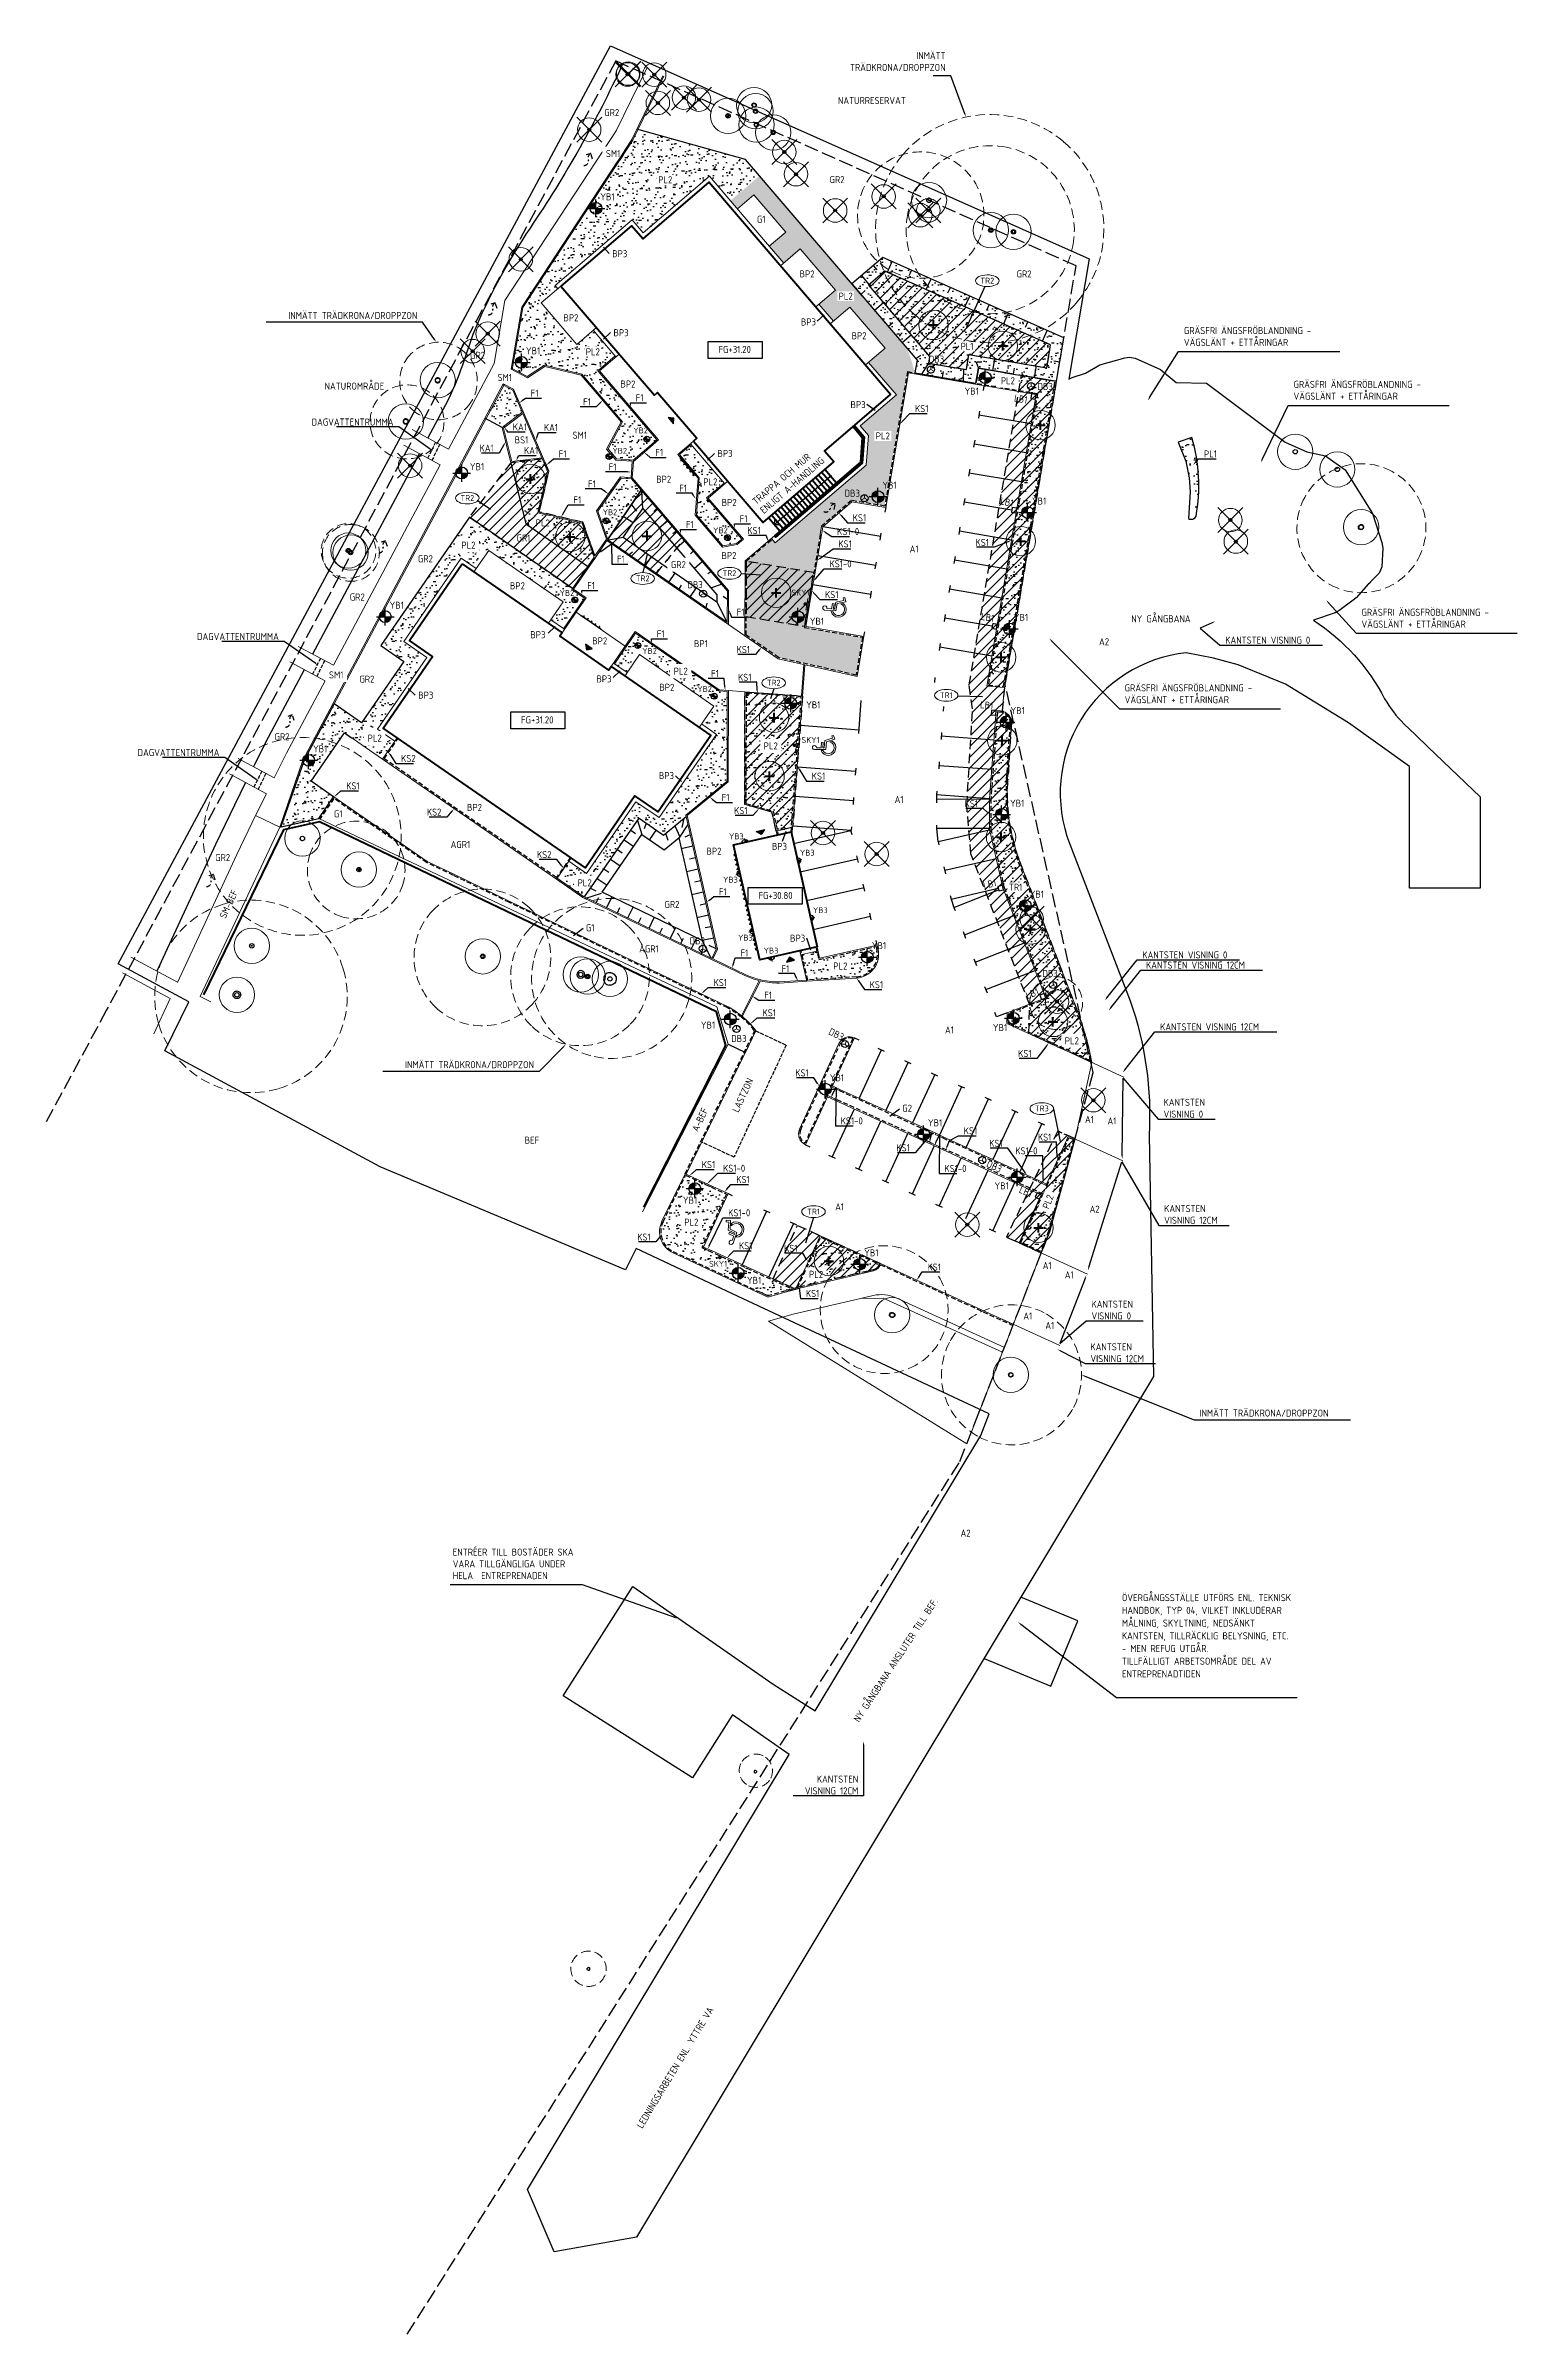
# Model space of a CAD drawing. Header units: metres. Extents: x 0 to 172473, y 0 to 6580575.
# Drawn here: x 172347.9 to 172472.9, y 6580380.5 to 6580574.9 of the extents above; entities that cross this region are included whole.
import ezdxf
from ezdxf import colors
from ezdxf.entities.mleader import LeaderData, LeaderLine
from ezdxf.enums import TextEntityAlignment as Align
from ezdxf.math import Vec2, Vec3

# ---------------------------------------------------------------- set-up
doc = ezdxf.new("R2010")
doc.units = ezdxf.units.M
doc.header["$LTSCALE"] = 0.2
for name, pattern in [('013_STRECKAD', [1.95, 1.56, -0.39]), ('DASHED', [6, 4, -2]), ('DASHED_2', [3, 2, -1]), ('FASTGR', [8, 6, -2]), ('KANTSTOD1', [3, 2, -1]), ('SLANTFOT', [1000001.0, 1000000.0, 1]), ('SLANTKRON', [1000001.0, 1000000.0, 1])]:
    doc.linetypes.add(name, pattern=pattern)
for name, color, linetype in [('A055_', 1, 'Continuous'), ('L-1450----', 4, 'Continuous'), ('L-1600-T2-', 3, 'Continuous'), ('L-1822---N-', 1, 'Continuous'), ('L-DC----T1- Överbyggnad beteckning', 1, 'Continuous'), ('L-DDB2--T4-', 1, 'Continuous'), ('L-DDB2--T9-', 1, 'Continuous'), ('L-DE----T1-', 1, 'Continuous'), ('L-DE----T4-', 1, 'Continuous'), ('L-E-O------', 6, 'BH90-ENTREPGRANS'), ('L-E-O_arbetsområdesgräns tillfällig', 6, 'BH90-ENTREPGRANS'), ('L-raster plantering1', 9, 'Continuous'), ('L-raster trädgrop1', 9, 'Continuous'), ('L-träd_inmätt stam_', 4, 'Continuous'), ('L-utbredning trädgrop1', 8, 'DASHED'), ('M-001-10_text sitplan', 3, 'Continuous'), ('M-232_slänt', 4, 'Continuous'), ('M-232A SLÄNTKRÖN', 4, 'SLANTKRON'), ('M-232B SLÄNTFOT', 4, 'SLANTFOT'), ('M-236 KANTSTÖD', 1, 'KANTSTOD_DOUBLE_TYP1_1-200_20V'), ('M-239A_trappa', 3, 'Continuous'), ('M-251A_Projekterade_höjder', 3, 'Continuous'), ('M-282_ytskiktsbeteckningar', 3, 'Continuous'), ('M-423_VA-punkt', 3, 'Continuous'), ('M-423_VA-punkt_linjeavvattning', 4, 'DASHED_2'), ('M-714_El-tele_punkt', 1, 'Continuous'), ('R-P-----T1-', 1, 'Continuous'), ('R-P-----T4-', 1, 'Continuous')]:
    doc.layers.add(name, color=color, linetype=linetype)
for name, color, linetype, lineweight in [('L-01S---EIN_', 6, 'Continuous', 40), ('L-DC----H1- (HÅRDGJORDA YTOR)_', 1, 'Continuous', 13), ('L-DCL--PEJN (PLANTERINGSYTOR)', 3, 'Continuous', 25), ('L-DDB22-EIN (träd symbol)', 3, 'Continuous', 50), ('L-DEC---EIN (kantstöd)', 1, 'KANTSTOD', 25), ('L-DED1--EJN (ränndal)_', 4, 'Continuous', 25), ('L-DEE---EJN (väg- och ytmarkering)', 9, 'Continuous', 25), ('L-DEF01-EIN (fundamnet för vägskyltar)_', 1, 'Continuous', 18), ('L-DEG5--EIN (staket plank)_', 1, 'STAKET', 50), ('L-DEK---EIN (CYKELSTÄLL utrustning i mark)', 4, 'Continuous', 18), ('L-GBC---E-N', 1, 'Continuous', 50), ('L-träd_inmätt krona dropzon', 4, 'DASHED', 18), ('Z-ADMFGR---(fastighetsgräns)', 1, 'FASTGR', 25), ('Z-VEGLTAEIE', 3, 'Continuous', 25), ('Z-VEGLTAEIR', 3, 'Continuous', 25)]:
    doc.layers.add(name, color=color, linetype=linetype, lineweight=lineweight)
doc.styles.add('Beteckningar', font='isocp2.shx')
doc.styles.add('ISO', font='ISO')
doc.styles.add('ISOCP', font='isocp.shx')
doc.styles.add('ISOCPEUR', font='isocpeur.ttf', dxfattribs={"height": 3.5})
doc.styles.get("Standard").update_dxf_attribs({"font": 'arial.ttf'})
doc.linetypes.add('BH90-ENTREPGRANS', pattern='A,12,-3,[1,BH90K.SHX,S=1,R=0,X=0,Y=0],-3', length=18)
doc.linetypes.add('KANTSTOD', pattern='A,2.5,-0.001,[7,ke_lineshapes.shx,S=0.75,R=0,X=0,Y=0]', length=2.501)
doc.linetypes.add('KANTSTOD_DOUBLE_TYP1_1-200_20V', pattern='A,0.25,[2,K.SHX,S=0.1,R=0,X=0,Y=1],0.5,[2,K.SHX,S=0.1,R=0,X=0,Y=1],0.5,[2,K.SHX,S=0.1,R=0,X=0,Y=1],0.5,[2,K.SHX,S=0.1,R=0,X=0,Y=1],0.5,[2,K.SHX,S=0.1,R=0,X=0,Y=1],0.5,[2,K.SHX,S=0.1,R=0,X=0,Y=1],0.5,[2,K.SHX,S=0.1,R=0,X=0,Y=1],1.75', length=5)
doc.linetypes.add('STAKET', pattern='A,6,[7,ke_lineshapes.shx,S=2,R=-40,X=0,Y=-1.55],1.5,[7,ke_lineshapes.shx,S=2,R=-40,X=0,Y=-1.55],2', length=9.5)
pattern_1 = [(82.5, (0, 0), (-0.703506591955, 0.65896356127), [0, -0.76, 0, -0.85, 0, -0.8125]), (52.5, (0, 0), (-0.37206875537, 1.62348986485), [0, -0.41, 0, -0.685, 0, -0.2625]), (12.5, (-0.4349, -0.4349), (1.09901463645, 1.10301619158), [0, -0.25, 0, -0.9, 0, -1.175]), (2.5, (-0.4349, -0.4349), (0.75252108178, 1.37313142542), [0, -0.125, 0, -0.59, 0, -0.675])]
pattern_2 = [(45, (0, 0), (-0.449012806053, 0.449012806053), [])]

msp = doc.modelspace()

# ---------------------------------------------------------------- texts
at = {"layer": 'M-251A_Projekterade_höjder', "style": 'ISO'}
for s, p in [('FG+31.20', (172405.08, 6580548.81, -31)), ('FG+31.20', (172388.31, 6580517.34)), ('FG+30.80', (172408.48, 6580502.43))]:
    msp.add_text(s, height=0.6, dxfattribs=at).set_placement(p)

# ---------------------------------------------------------------- blocks, each defined once
blk = doc.blocks.new('A$C34e25eee')
at = {"linetype": 'Continuous', "lineweight": 25}
for p, q in [((-1, 0), (-1, 0)), ((-1, 0), (-0.81, 0)), ((-0.81, 0), (-0.81, 0)), ((-0.81, 0), (0.81, 0)), ((0.81, 0), (0.81, 0)), ((0.81, 0), (1, 0)), ((1, 0), (1, 0)), ((-1, 0), (-0.81, 0)), ((-0.99, -0.01), (-0.99, 0)), ((-0.97, -0.02), (-0.99, 0)), ((-0.97, -0.03), (-0.99, -0.01)), ((-0.97, -0.01), (-0.81, -0.01)), ((-0.97, -0.01), (-0.97, -0.04)), ((-0.97, -0.03), (-0.97, -0.02)), ((-0.97, -0.04), (-0.81, -0.04)), ((-0.83, -0.04), (-0.91, -0.13)), ((-0.9, -0.13), (-0.82, -0.04)), ((-0.81, -0.05), (-0.85, -0.16)), ((-0.84, -0.17), (-0.8, -0.06)), ((-0.82, -0.04), (-0.81, -0.04)), ((-0.81, 0), (0.81, 0)), ((-0.81, 0), (-0.81, -0.01)), ((-0.81, -0.01), (0.81, -0.01)), ((-0.81, -0.01), (-0.81, -0.04)), ((-0.8, -0.04), (-0.81, -0.05)), ((-0.81, -0.04), (0.81, -0.04)), ((-0.8, -0.05), (-0.79, -0.04)), ((-0.43, -0.04), (-0.51, -0.13)), ((-0.5, -0.13), (-0.42, -0.04)), ((-0.41, -0.05), (-0.45, -0.16)), ((-0.44, -0.17), (-0.4, -0.06)), ((-0.42, -0.04), (-0.41, -0.04)), ((-0.4, -0.04), (-0.41, -0.05)), ((-0.4, -0.05), (-0.39, -0.04)), ((-0.03, -0.04), (-0.11, -0.13)), ((-0.1, -0.13), (-0.02, -0.04)), ((-0.01, -0.05), (-0.05, -0.16)), ((-0.04, -0.17), (0, -0.06)), ((-0.02, -0.04), (-0.01, -0.04)), ((0, -0.04), (-0.01, -0.05)), ((0, -0.05), (0.01, -0.04)), ((0.37, -0.04), (0.29, -0.13)), ((0.3, -0.13), (0.38, -0.04)), ((0.39, -0.05), (0.35, -0.16)), ((0.36, -0.17), (0.4, -0.06)), ((0.38, -0.04), (0.39, -0.04)), ((0.4, -0.04), (0.39, -0.05)), ((0.4, -0.05), (0.41, -0.04)), ((0.77, -0.04), (0.69, -0.13)), ((0.7, -0.13), (0.78, -0.04)), ((0.79, -0.05), (0.75, -0.16)), ((0.76, -0.17), (0.8, -0.06)), ((0.78, -0.04), (0.79, -0.04)), ((0.8, -0.04), (0.79, -0.05)), ((0.8, -0.05), (0.81, -0.04)), ((0.81, 0), (1, 0)), ((0.81, 0), (0.81, -0.01)), ((0.81, -0.01), (0.97, -0.01)), ((0.81, -0.01), (0.81, -0.04)), ((0.81, -0.04), (0.97, -0.04)), ((0.99, 0), (0.97, -0.02)), ((0.99, -0.01), (0.97, -0.03)), ((0.97, -0.01), (0.97, -0.04)), ((0.97, -0.03), (0.97, -0.02)), ((0.99, -0.01), (0.99, 0))]:
    blk.add_line(p, q, dxfattribs=at)
at = {"linetype": 'Continuous', "lineweight": 25, "flags": 128}
for points in [[(-0.91, -0.13), (-0.91, -0.13), (-0.91, -0.13), (-0.91, -0.13), (-0.91, -0.13), (-0.91, -0.13), (-0.91, -0.13), (-0.91, -0.13), (-0.91, -0.13)], [(-0.9, -0.13), (-0.9, -0.13), (-0.9, -0.13), (-0.9, -0.13), (-0.9, -0.13), (-0.9, -0.13), (-0.9, -0.13), (-0.9, -0.13), (-0.9, -0.13), (-0.91, -0.13), (-0.91, -0.13), (-0.91, -0.13), (-0.91, -0.13), (-0.91, -0.13)], [(-0.91, -0.13), (-0.91, -0.13), (-0.91, -0.13), (-0.91, -0.13), (-0.91, -0.13), (-0.91, -0.13), (-0.9, -0.13), (-0.9, -0.13)], [(-0.9, -0.14), (-0.9, -0.14), (-0.9, -0.14), (-0.9, -0.14), (-0.9, -0.14), (-0.9, -0.14), (-0.9, -0.14), (-0.9, -0.13), (-0.9, -0.13)], [(-0.9, -0.13), (-0.9, -0.13), (-0.9, -0.13), (-0.9, -0.13), (-0.9, -0.13), (-0.9, -0.13), (-0.9, -0.13), (-0.9, -0.13)], [(-0.85, -0.16), (-0.85, -0.16), (-0.85, -0.17), (-0.85, -0.17), (-0.85, -0.17), (-0.85, -0.17), (-0.85, -0.17), (-0.85, -0.17), (-0.85, -0.17)], [(-0.84, -0.17), (-0.84, -0.17), (-0.84, -0.17), (-0.84, -0.17), (-0.84, -0.17), (-0.84, -0.17), (-0.84, -0.17), (-0.84, -0.17), (-0.84, -0.17), (-0.85, -0.17), (-0.85, -0.16), (-0.85, -0.16), (-0.85, -0.16), (-0.85, -0.16)], [(-0.85, -0.16), (-0.85, -0.16), (-0.85, -0.16), (-0.85, -0.16), (-0.85, -0.16), (-0.85, -0.17), (-0.84, -0.17), (-0.84, -0.17)], [(-0.84, -0.17), (-0.84, -0.17), (-0.84, -0.17), (-0.84, -0.17), (-0.84, -0.17), (-0.84, -0.17), (-0.84, -0.17), (-0.84, -0.17), (-0.84, -0.17)], [(-0.84, -0.17), (-0.84, -0.17), (-0.84, -0.17), (-0.84, -0.17), (-0.84, -0.17), (-0.84, -0.17), (-0.84, -0.17), (-0.84, -0.17)], [(-0.83, -0.04), (-0.83, -0.04), (-0.83, -0.04), (-0.83, -0.04), (-0.83, -0.04), (-0.83, -0.04), (-0.83, -0.04)], [(-0.82, -0.04), (-0.82, -0.04), (-0.82, -0.04), (-0.82, -0.04), (-0.82, -0.04), (-0.82, -0.04), (-0.82, -0.04), (-0.83, -0.04), (-0.83, -0.04), (-0.83, -0.04), (-0.83, -0.04), (-0.83, -0.04)], [(-0.83, -0.04), (-0.82, -0.04), (-0.82, -0.04), (-0.82, -0.04), (-0.82, -0.04), (-0.82, -0.04), (-0.82, -0.04), (-0.82, -0.04)], [(-0.82, -0.04), (-0.82, -0.04), (-0.82, -0.04), (-0.82, -0.04), (-0.83, -0.04), (-0.83, -0.04), (-0.83, -0.04), (-0.83, -0.04), (-0.83, -0.04), (-0.83, -0.04), (-0.83, -0.04), (-0.83, -0.04), (-0.83, -0.04), (-0.83, -0.04)], [(-0.83, -0.04), (-0.83, -0.04), (-0.83, -0.04), (-0.82, -0.04), (-0.82, -0.04), (-0.82, -0.04), (-0.82, -0.04), (-0.82, -0.04)], [(-0.83, -0.04), (-0.83, -0.04), (-0.83, -0.04), (-0.83, -0.04), (-0.83, -0.04), (-0.83, -0.04), (-0.83, -0.04), (-0.83, -0.04)], [(-0.82, -0.04), (-0.82, -0.04), (-0.82, -0.04), (-0.82, -0.04), (-0.82, -0.04), (-0.82, -0.04), (-0.82, -0.04), (-0.82, -0.04), (-0.82, -0.04)], [(-0.81, -0.05), (-0.81, -0.05), (-0.81, -0.05), (-0.81, -0.05), (-0.81, -0.05), (-0.81, -0.05), (-0.81, -0.05), (-0.81, -0.05), (-0.81, -0.05)], [(-0.8, -0.05), (-0.8, -0.05), (-0.8, -0.05), (-0.8, -0.05), (-0.8, -0.05), (-0.8, -0.05), (-0.8, -0.05), (-0.8, -0.05), (-0.8, -0.05), (-0.8, -0.05), (-0.81, -0.05), (-0.81, -0.05), (-0.81, -0.05), (-0.81, -0.05)], [(-0.8, -0.06), (-0.8, -0.06), (-0.8, -0.06), (-0.8, -0.06), (-0.8, -0.06), (-0.8, -0.06), (-0.8, -0.06), (-0.8, -0.06), (-0.8, -0.06), (-0.81, -0.06), (-0.81, -0.05), (-0.81, -0.05), (-0.81, -0.05), (-0.81, -0.05)], [(-0.81, -0.05), (-0.81, -0.05), (-0.81, -0.05), (-0.81, -0.05), (-0.8, -0.05), (-0.8, -0.05), (-0.8, -0.05), (-0.8, -0.05)], [(-0.81, -0.05), (-0.81, -0.05), (-0.81, -0.05), (-0.81, -0.05), (-0.81, -0.06), (-0.81, -0.06), (-0.8, -0.06), (-0.8, -0.06)], [(-0.8, -0.06), (-0.8, -0.06), (-0.8, -0.06), (-0.8, -0.06), (-0.8, -0.06), (-0.8, -0.06), (-0.8, -0.05), (-0.8, -0.05), (-0.8, -0.05)], [(-0.8, -0.05), (-0.8, -0.05), (-0.8, -0.05), (-0.8, -0.05), (-0.8, -0.05), (-0.8, -0.05), (-0.8, -0.05), (-0.8, -0.05)], [(-0.8, -0.06), (-0.8, -0.06), (-0.8, -0.06), (-0.8, -0.06), (-0.8, -0.06), (-0.8, -0.06), (-0.8, -0.06), (-0.8, -0.06)], [(-0.51, -0.13), (-0.51, -0.13), (-0.51, -0.13), (-0.51, -0.13), (-0.51, -0.13), (-0.51, -0.13), (-0.51, -0.13), (-0.51, -0.13), (-0.51, -0.13)], [(-0.5, -0.13), (-0.5, -0.13), (-0.5, -0.13), (-0.5, -0.13), (-0.5, -0.13), (-0.5, -0.13), (-0.5, -0.13), (-0.5, -0.13), (-0.5, -0.13), (-0.51, -0.13), (-0.51, -0.13), (-0.51, -0.13), (-0.51, -0.13), (-0.51, -0.13)], [(-0.51, -0.13), (-0.51, -0.13), (-0.51, -0.13), (-0.51, -0.13), (-0.51, -0.13), (-0.51, -0.13), (-0.5, -0.13), (-0.5, -0.13)], [(-0.5, -0.14), (-0.5, -0.14), (-0.5, -0.14), (-0.5, -0.14), (-0.5, -0.14), (-0.5, -0.14), (-0.5, -0.14), (-0.5, -0.13), (-0.5, -0.13)], [(-0.5, -0.13), (-0.5, -0.13), (-0.5, -0.13), (-0.5, -0.13), (-0.5, -0.13), (-0.5, -0.13), (-0.5, -0.13), (-0.5, -0.13)], [(-0.45, -0.16), (-0.45, -0.16), (-0.45, -0.17), (-0.45, -0.17), (-0.45, -0.17), (-0.45, -0.17), (-0.45, -0.17), (-0.45, -0.17), (-0.45, -0.17)], [(-0.44, -0.17), (-0.44, -0.17), (-0.44, -0.17), (-0.44, -0.17), (-0.44, -0.17), (-0.44, -0.17), (-0.44, -0.17), (-0.44, -0.17), (-0.44, -0.17), (-0.45, -0.17), (-0.45, -0.16), (-0.45, -0.16), (-0.45, -0.16), (-0.45, -0.16)], [(-0.45, -0.16), (-0.45, -0.16), (-0.45, -0.16), (-0.45, -0.16), (-0.45, -0.16), (-0.45, -0.17), (-0.44, -0.17), (-0.44, -0.17)], [(-0.44, -0.17), (-0.44, -0.17), (-0.44, -0.17), (-0.44, -0.17), (-0.44, -0.17), (-0.44, -0.17), (-0.44, -0.17), (-0.44, -0.17), (-0.44, -0.17)], [(-0.44, -0.17), (-0.44, -0.17), (-0.44, -0.17), (-0.44, -0.17), (-0.44, -0.17), (-0.44, -0.17), (-0.44, -0.17), (-0.44, -0.17)], [(-0.43, -0.04), (-0.43, -0.04), (-0.43, -0.04), (-0.43, -0.04), (-0.43, -0.04), (-0.43, -0.04), (-0.43, -0.04)], [(-0.42, -0.04), (-0.42, -0.04), (-0.42, -0.04), (-0.42, -0.04), (-0.42, -0.04), (-0.42, -0.04), (-0.42, -0.04), (-0.43, -0.04), (-0.43, -0.04), (-0.43, -0.04), (-0.43, -0.04), (-0.43, -0.04)], [(-0.43, -0.04), (-0.42, -0.04), (-0.42, -0.04), (-0.42, -0.04), (-0.42, -0.04), (-0.42, -0.04), (-0.42, -0.04), (-0.42, -0.04)], [(-0.42, -0.04), (-0.42, -0.04), (-0.42, -0.04), (-0.42, -0.04), (-0.43, -0.04), (-0.43, -0.04), (-0.43, -0.04), (-0.43, -0.04), (-0.43, -0.04), (-0.43, -0.04), (-0.43, -0.04), (-0.43, -0.04), (-0.43, -0.04), (-0.43, -0.04)], [(-0.43, -0.04), (-0.43, -0.04), (-0.43, -0.04), (-0.42, -0.04), (-0.42, -0.04), (-0.42, -0.04), (-0.42, -0.04), (-0.42, -0.04)], [(-0.43, -0.04), (-0.43, -0.04), (-0.43, -0.04), (-0.43, -0.04), (-0.43, -0.04), (-0.43, -0.04), (-0.43, -0.04), (-0.43, -0.04)], [(-0.42, -0.04), (-0.42, -0.04), (-0.42, -0.04), (-0.42, -0.04), (-0.42, -0.04), (-0.42, -0.04), (-0.42, -0.04), (-0.42, -0.04), (-0.42, -0.04)], [(-0.41, -0.05), (-0.41, -0.05), (-0.41, -0.05), (-0.41, -0.05), (-0.41, -0.05), (-0.41, -0.05), (-0.41, -0.05), (-0.41, -0.05), (-0.41, -0.05)], [(-0.4, -0.05), (-0.4, -0.05), (-0.4, -0.05), (-0.4, -0.05), (-0.4, -0.05), (-0.4, -0.05), (-0.4, -0.05), (-0.4, -0.05), (-0.4, -0.05), (-0.4, -0.05), (-0.41, -0.05), (-0.41, -0.05), (-0.41, -0.05), (-0.41, -0.05)], [(-0.41, -0.05), (-0.41, -0.05), (-0.41, -0.05), (-0.41, -0.05), (-0.4, -0.05), (-0.4, -0.05), (-0.4, -0.05), (-0.4, -0.05)], [(-0.4, -0.06), (-0.4, -0.06), (-0.4, -0.06), (-0.4, -0.06), (-0.4, -0.06), (-0.4, -0.06), (-0.4, -0.06), (-0.4, -0.06), (-0.4, -0.06), (-0.41, -0.06), (-0.41, -0.05), (-0.41, -0.05), (-0.41, -0.05), (-0.41, -0.05)], [(-0.41, -0.05), (-0.41, -0.05), (-0.41, -0.05), (-0.41, -0.05), (-0.41, -0.06), (-0.41, -0.06), (-0.4, -0.06), (-0.4, -0.06)], [(-0.4, -0.06), (-0.4, -0.06), (-0.4, -0.06), (-0.4, -0.06), (-0.4, -0.06), (-0.4, -0.06), (-0.4, -0.05), (-0.4, -0.05), (-0.4, -0.05)], [(-0.4, -0.05), (-0.4, -0.05), (-0.4, -0.05), (-0.4, -0.05), (-0.4, -0.05), (-0.4, -0.05), (-0.4, -0.05), (-0.4, -0.05)], [(-0.4, -0.06), (-0.4, -0.06), (-0.4, -0.06), (-0.4, -0.06), (-0.4, -0.06), (-0.4, -0.06), (-0.4, -0.06), (-0.4, -0.06)], [(-0.11, -0.13), (-0.11, -0.13), (-0.11, -0.13), (-0.11, -0.13), (-0.11, -0.13), (-0.11, -0.13), (-0.11, -0.13), (-0.11, -0.13), (-0.11, -0.13)], [(-0.1, -0.13), (-0.1, -0.13), (-0.1, -0.13), (-0.1, -0.13), (-0.1, -0.13), (-0.1, -0.13), (-0.1, -0.13), (-0.1, -0.13), (-0.1, -0.13), (-0.11, -0.13), (-0.11, -0.13), (-0.11, -0.13), (-0.11, -0.13), (-0.11, -0.13)], [(-0.11, -0.13), (-0.11, -0.13), (-0.11, -0.13), (-0.11, -0.13), (-0.11, -0.13), (-0.11, -0.13), (-0.1, -0.13), (-0.1, -0.13)], [(-0.1, -0.14), (-0.1, -0.14), (-0.1, -0.14), (-0.1, -0.14), (-0.1, -0.14), (-0.1, -0.14), (-0.1, -0.14), (-0.1, -0.13), (-0.1, -0.13)], [(-0.1, -0.13), (-0.1, -0.13), (-0.1, -0.13), (-0.1, -0.13), (-0.1, -0.13), (-0.1, -0.13), (-0.1, -0.13), (-0.1, -0.13)], [(-0.05, -0.16), (-0.05, -0.16), (-0.05, -0.17), (-0.05, -0.17), (-0.05, -0.17), (-0.05, -0.17), (-0.05, -0.17), (-0.05, -0.17), (-0.05, -0.17)], [(-0.04, -0.17), (-0.04, -0.17), (-0.04, -0.17), (-0.04, -0.17), (-0.04, -0.17), (-0.04, -0.17), (-0.04, -0.17), (-0.04, -0.17), (-0.04, -0.17), (-0.05, -0.17), (-0.05, -0.16), (-0.05, -0.16), (-0.05, -0.16), (-0.05, -0.16)], [(-0.05, -0.16), (-0.05, -0.16), (-0.05, -0.16), (-0.05, -0.16), (-0.05, -0.16), (-0.05, -0.17), (-0.04, -0.17), (-0.04, -0.17)], [(-0.04, -0.17), (-0.04, -0.17), (-0.04, -0.17), (-0.04, -0.17), (-0.04, -0.17), (-0.04, -0.17), (-0.04, -0.17), (-0.04, -0.17), (-0.04, -0.17)], [(-0.04, -0.17), (-0.04, -0.17), (-0.04, -0.17), (-0.04, -0.17), (-0.04, -0.17), (-0.04, -0.17), (-0.04, -0.17), (-0.04, -0.17)], [(-0.03, -0.04), (-0.03, -0.04), (-0.03, -0.04), (-0.03, -0.04), (-0.03, -0.04), (-0.03, -0.04), (-0.03, -0.04)], [(-0.02, -0.04), (-0.02, -0.04), (-0.02, -0.04), (-0.02, -0.04), (-0.02, -0.04), (-0.02, -0.04), (-0.02, -0.04), (-0.03, -0.04), (-0.03, -0.04), (-0.03, -0.04), (-0.03, -0.04), (-0.03, -0.04)], [(-0.02, -0.04), (-0.02, -0.04), (-0.02, -0.04), (-0.02, -0.04), (-0.03, -0.04), (-0.03, -0.04), (-0.03, -0.04), (-0.03, -0.04), (-0.03, -0.04), (-0.03, -0.04), (-0.03, -0.04), (-0.03, -0.04), (-0.03, -0.04), (-0.03, -0.04)], [(-0.03, -0.04), (-0.02, -0.04), (-0.02, -0.04), (-0.02, -0.04), (-0.02, -0.04), (-0.02, -0.04), (-0.02, -0.04), (-0.02, -0.04)], [(-0.03, -0.04), (-0.03, -0.04), (-0.03, -0.04), (-0.02, -0.04), (-0.02, -0.04), (-0.02, -0.04), (-0.02, -0.04), (-0.02, -0.04)], [(-0.03, -0.04), (-0.03, -0.04), (-0.03, -0.04), (-0.03, -0.04), (-0.03, -0.04), (-0.03, -0.04), (-0.03, -0.04), (-0.03, -0.04)], [(-0.02, -0.04), (-0.02, -0.04), (-0.02, -0.04), (-0.02, -0.04), (-0.02, -0.04), (-0.02, -0.04), (-0.02, -0.04), (-0.02, -0.04), (-0.02, -0.04)], [(-0.01, -0.05), (-0.01, -0.05), (-0.01, -0.05), (-0.01, -0.05), (-0.01, -0.05), (-0.01, -0.05), (-0.01, -0.05), (-0.01, -0.05), (-0.01, -0.05)], [(0, -0.05), (0, -0.05), (0, -0.05), (0, -0.05), (0, -0.05), (0, -0.05), (0, -0.05), (0, -0.05), (0, -0.05), (0, -0.05), (-0.01, -0.05), (-0.01, -0.05), (-0.01, -0.05), (-0.01, -0.05)], [(-0.01, -0.05), (-0.01, -0.05), (-0.01, -0.05), (-0.01, -0.05), (0, -0.05), (0, -0.05), (0, -0.05), (0, -0.05)], [(0, -0.06), (0, -0.06), (0, -0.06), (0, -0.06), (0, -0.06), (0, -0.06), (0, -0.06), (0, -0.06), (0, -0.06), (-0.01, -0.06), (-0.01, -0.05), (-0.01, -0.05), (-0.01, -0.05), (-0.01, -0.05)], [(-0.01, -0.05), (-0.01, -0.05), (-0.01, -0.05), (-0.01, -0.05), (-0.01, -0.06), (-0.01, -0.06), (0, -0.06), (0, -0.06)], [(0, -0.06), (0, -0.06), (0, -0.06), (0, -0.06), (0, -0.06), (0, -0.06), (0, -0.05), (0, -0.05), (0, -0.05)], [(0, -0.05), (0, -0.05), (0, -0.05), (0, -0.05), (0, -0.05), (0, -0.05), (0, -0.05), (0, -0.05)], [(0, -0.06), (0, -0.06), (0, -0.06), (0, -0.06), (0, -0.06), (0, -0.06), (0, -0.06), (0, -0.06)], [(0.29, -0.13), (0.29, -0.13), (0.29, -0.13), (0.29, -0.13), (0.29, -0.13), (0.29, -0.13), (0.29, -0.13), (0.29, -0.13), (0.29, -0.13)], [(0.3, -0.13), (0.3, -0.13), (0.3, -0.13), (0.3, -0.13), (0.3, -0.13), (0.3, -0.13), (0.3, -0.13), (0.3, -0.13), (0.3, -0.13), (0.29, -0.13), (0.29, -0.13), (0.29, -0.13), (0.29, -0.13), (0.29, -0.13)], [(0.29, -0.13), (0.29, -0.13), (0.29, -0.13), (0.29, -0.13), (0.29, -0.13), (0.29, -0.13), (0.3, -0.13), (0.3, -0.13)], [(0.3, -0.14), (0.3, -0.14), (0.3, -0.14), (0.3, -0.14), (0.3, -0.14), (0.3, -0.14), (0.3, -0.14), (0.3, -0.13), (0.3, -0.13)], [(0.3, -0.13), (0.3, -0.13), (0.3, -0.13), (0.3, -0.13), (0.3, -0.13), (0.3, -0.13), (0.3, -0.13), (0.3, -0.13)], [(0.35, -0.16), (0.35, -0.16), (0.35, -0.17), (0.35, -0.17), (0.35, -0.17), (0.35, -0.17), (0.35, -0.17), (0.35, -0.17), (0.35, -0.17)], [(0.36, -0.17), (0.36, -0.17), (0.36, -0.17), (0.36, -0.17), (0.36, -0.17), (0.36, -0.17), (0.36, -0.17), (0.36, -0.17), (0.36, -0.17), (0.35, -0.17), (0.35, -0.16), (0.35, -0.16), (0.35, -0.16), (0.35, -0.16)], [(0.35, -0.16), (0.35, -0.16), (0.35, -0.16), (0.35, -0.16), (0.35, -0.16), (0.35, -0.17), (0.36, -0.17), (0.36, -0.17)], [(0.36, -0.17), (0.36, -0.17), (0.36, -0.17), (0.36, -0.17), (0.36, -0.17), (0.36, -0.17), (0.36, -0.17), (0.36, -0.17), (0.36, -0.17)], [(0.36, -0.17), (0.36, -0.17), (0.36, -0.17), (0.36, -0.17), (0.36, -0.17), (0.36, -0.17), (0.36, -0.17), (0.36, -0.17)], [(0.37, -0.04), (0.37, -0.04), (0.37, -0.04), (0.37, -0.04), (0.37, -0.04), (0.37, -0.04), (0.37, -0.04)], [(0.38, -0.04), (0.38, -0.04), (0.38, -0.04), (0.38, -0.04), (0.38, -0.04), (0.38, -0.04), (0.38, -0.04), (0.37, -0.04), (0.37, -0.04), (0.37, -0.04), (0.37, -0.04), (0.37, -0.04)], [(0.38, -0.04), (0.38, -0.04), (0.38, -0.04), (0.38, -0.04), (0.37, -0.04), (0.37, -0.04), (0.37, -0.04), (0.37, -0.04), (0.37, -0.04), (0.37, -0.04), (0.37, -0.04), (0.37, -0.04), (0.37, -0.04), (0.37, -0.04)], [(0.37, -0.04), (0.38, -0.04), (0.38, -0.04), (0.38, -0.04), (0.38, -0.04), (0.38, -0.04), (0.38, -0.04), (0.38, -0.04)], [(0.37, -0.04), (0.37, -0.04), (0.37, -0.04), (0.38, -0.04), (0.38, -0.04), (0.38, -0.04), (0.38, -0.04), (0.38, -0.04)], [(0.37, -0.04), (0.37, -0.04), (0.37, -0.04), (0.37, -0.04), (0.37, -0.04), (0.37, -0.04), (0.37, -0.04), (0.37, -0.04)], [(0.38, -0.04), (0.38, -0.04), (0.38, -0.04), (0.38, -0.04), (0.38, -0.04), (0.38, -0.04), (0.38, -0.04), (0.38, -0.04), (0.38, -0.04)], [(0.39, -0.05), (0.39, -0.05), (0.39, -0.05), (0.39, -0.05), (0.39, -0.05), (0.39, -0.05), (0.39, -0.05), (0.39, -0.05), (0.39, -0.05)], [(0.4, -0.05), (0.4, -0.05), (0.4, -0.05), (0.4, -0.05), (0.4, -0.05), (0.4, -0.05), (0.4, -0.05), (0.4, -0.05), (0.4, -0.05), (0.4, -0.05), (0.39, -0.05), (0.39, -0.05), (0.39, -0.05), (0.39, -0.05)], [(0.4, -0.06), (0.4, -0.06), (0.4, -0.06), (0.4, -0.06), (0.4, -0.06), (0.4, -0.06), (0.4, -0.06), (0.4, -0.06), (0.4, -0.06), (0.39, -0.06), (0.39, -0.05), (0.39, -0.05), (0.39, -0.05), (0.39, -0.05)], [(0.39, -0.05), (0.39, -0.05), (0.39, -0.05), (0.39, -0.05), (0.4, -0.05), (0.4, -0.05), (0.4, -0.05), (0.4, -0.05)], [(0.39, -0.05), (0.39, -0.05), (0.39, -0.05), (0.39, -0.05), (0.39, -0.06), (0.39, -0.06), (0.4, -0.06), (0.4, -0.06)], [(0.4, -0.06), (0.4, -0.06), (0.4, -0.06), (0.4, -0.06), (0.4, -0.06), (0.4, -0.06), (0.4, -0.05), (0.4, -0.05), (0.4, -0.05)], [(0.4, -0.05), (0.4, -0.05), (0.4, -0.05), (0.4, -0.05), (0.4, -0.05), (0.4, -0.05), (0.4, -0.05), (0.4, -0.05)], [(0.4, -0.06), (0.4, -0.06), (0.4, -0.06), (0.4, -0.06), (0.4, -0.06), (0.4, -0.06), (0.4, -0.06), (0.4, -0.06)], [(0.69, -0.13), (0.69, -0.13), (0.69, -0.13), (0.69, -0.13), (0.69, -0.13), (0.69, -0.13), (0.69, -0.13), (0.69, -0.13), (0.69, -0.13)], [(0.7, -0.13), (0.7, -0.13), (0.7, -0.13), (0.7, -0.13), (0.7, -0.13), (0.7, -0.13), (0.7, -0.13), (0.7, -0.13), (0.7, -0.13), (0.69, -0.13), (0.69, -0.13), (0.69, -0.13), (0.69, -0.13), (0.69, -0.13)], [(0.69, -0.13), (0.69, -0.13), (0.69, -0.13), (0.69, -0.13), (0.69, -0.13), (0.69, -0.13), (0.7, -0.13), (0.7, -0.13)], [(0.7, -0.14), (0.7, -0.14), (0.7, -0.14), (0.7, -0.14), (0.7, -0.14), (0.7, -0.14), (0.7, -0.14), (0.7, -0.13), (0.7, -0.13)], [(0.7, -0.13), (0.7, -0.13), (0.7, -0.13), (0.7, -0.13), (0.7, -0.13), (0.7, -0.13), (0.7, -0.13), (0.7, -0.13)], [(0.75, -0.16), (0.75, -0.16), (0.75, -0.17), (0.75, -0.17), (0.75, -0.17), (0.75, -0.17), (0.75, -0.17), (0.75, -0.17), (0.75, -0.17)], [(0.76, -0.17), (0.76, -0.17), (0.76, -0.17), (0.76, -0.17), (0.76, -0.17), (0.76, -0.17), (0.76, -0.17), (0.76, -0.17), (0.76, -0.17), (0.75, -0.17), (0.75, -0.16), (0.75, -0.16), (0.75, -0.16), (0.75, -0.16)], [(0.75, -0.16), (0.75, -0.16), (0.75, -0.16), (0.75, -0.16), (0.75, -0.16), (0.75, -0.17), (0.76, -0.17), (0.76, -0.17)], [(0.76, -0.17), (0.76, -0.17), (0.76, -0.17), (0.76, -0.17), (0.76, -0.17), (0.76, -0.17), (0.76, -0.17), (0.76, -0.17), (0.76, -0.17)], [(0.76, -0.17), (0.76, -0.17), (0.76, -0.17), (0.76, -0.17), (0.76, -0.17), (0.76, -0.17), (0.76, -0.17), (0.76, -0.17)], [(0.77, -0.04), (0.77, -0.04), (0.77, -0.04), (0.77, -0.04), (0.77, -0.04), (0.77, -0.04), (0.77, -0.04)], [(0.78, -0.04), (0.78, -0.04), (0.78, -0.04), (0.78, -0.04), (0.78, -0.04), (0.78, -0.04), (0.78, -0.04), (0.77, -0.04), (0.77, -0.04), (0.77, -0.04), (0.77, -0.04), (0.77, -0.04)], [(0.77, -0.04), (0.78, -0.04), (0.78, -0.04), (0.78, -0.04), (0.78, -0.04), (0.78, -0.04), (0.78, -0.04), (0.78, -0.04)], [(0.78, -0.04), (0.78, -0.04), (0.78, -0.04), (0.78, -0.04), (0.77, -0.04), (0.77, -0.04), (0.77, -0.04), (0.77, -0.04), (0.77, -0.04), (0.77, -0.04), (0.77, -0.04), (0.77, -0.04), (0.77, -0.04), (0.77, -0.04)], [(0.77, -0.04), (0.77, -0.04), (0.77, -0.04), (0.78, -0.04), (0.78, -0.04), (0.78, -0.04), (0.78, -0.04), (0.78, -0.04)], [(0.77, -0.04), (0.77, -0.04), (0.77, -0.04), (0.77, -0.04), (0.77, -0.04), (0.77, -0.04), (0.77, -0.04), (0.77, -0.04)], [(0.78, -0.04), (0.78, -0.04), (0.78, -0.04), (0.78, -0.04), (0.78, -0.04), (0.78, -0.04), (0.78, -0.04), (0.78, -0.04), (0.78, -0.04)], [(0.79, -0.05), (0.79, -0.05), (0.79, -0.05), (0.79, -0.05), (0.79, -0.05), (0.79, -0.05), (0.79, -0.05), (0.79, -0.05), (0.79, -0.05)], [(0.8, -0.05), (0.8, -0.05), (0.8, -0.05), (0.8, -0.05), (0.8, -0.05), (0.8, -0.05), (0.8, -0.05), (0.8, -0.05), (0.8, -0.05), (0.8, -0.05), (0.79, -0.05), (0.79, -0.05), (0.79, -0.05), (0.79, -0.05)], [(0.79, -0.05), (0.79, -0.05), (0.79, -0.05), (0.79, -0.05), (0.8, -0.05), (0.8, -0.05), (0.8, -0.05), (0.8, -0.05)], [(0.8, -0.06), (0.8, -0.06), (0.8, -0.06), (0.8, -0.06), (0.8, -0.06), (0.8, -0.06), (0.8, -0.06), (0.8, -0.06), (0.8, -0.06), (0.79, -0.06), (0.79, -0.05), (0.79, -0.05), (0.79, -0.05), (0.79, -0.05)], [(0.79, -0.05), (0.79, -0.05), (0.79, -0.05), (0.79, -0.05), (0.79, -0.06), (0.79, -0.06), (0.8, -0.06), (0.8, -0.06)], [(0.8, -0.06), (0.8, -0.06), (0.8, -0.06), (0.8, -0.06), (0.8, -0.06), (0.8, -0.06), (0.8, -0.05), (0.8, -0.05), (0.8, -0.05)], [(0.8, -0.05), (0.8, -0.05), (0.8, -0.05), (0.8, -0.05), (0.8, -0.05), (0.8, -0.05), (0.8, -0.05), (0.8, -0.05)], [(0.8, -0.06), (0.8, -0.06), (0.8, -0.06), (0.8, -0.06), (0.8, -0.06), (0.8, -0.06), (0.8, -0.06), (0.8, -0.06)]]:
    blk.add_lwpolyline(points, dxfattribs=at)
at = {"linetype": 'Continuous', "lineweight": 25}
for centre, radius, start, end in [((-0.97, -0.01), 0.005, 0, 90), ((-0.91, -0.14), 0.006, 140.007, 320.007), ((-0.91, -0.14), 0.006, 140.007, 230.007), ((-0.91, -0.14), 0.006, 230.007, 320.007), ((-0.84, -0.17), 0.006, 159.993, 339.993), ((-0.84, -0.17), 0.006, 249.993, 339.993), ((-0.84, -0.17), 0.006, 159.993, 249.993), ((-0.81, -0.02), 0.03, 221.0703, 231.3521), ((-0.51, -0.14), 0.006, 140.007, 320.007), ((-0.51, -0.14), 0.006, 140.007, 230.007), ((-0.51, -0.14), 0.006, 230.007, 320.007), ((-0.44, -0.17), 0.006, 159.993, 339.993), ((-0.44, -0.17), 0.006, 249.993, 339.993), ((-0.44, -0.17), 0.006, 159.993, 249.993), ((-0.41, -0.02), 0.03, 221.0721, 231.351), ((-0.11, -0.14), 0.006, 140.007, 320.007), ((-0.11, -0.14), 0.006, 140.007, 230.007), ((-0.11, -0.14), 0.006, 230.007, 320.007), ((-0.04, -0.17), 0.006, 159.993, 339.993), ((-0.04, -0.17), 0.006, 249.993, 339.993), ((-0.04, -0.17), 0.006, 159.993, 249.993), ((-0.01, -0.02), 0.03, 221.0695, 231.3527), ((0.29, -0.14), 0.006, 140.007, 320.007), ((0.29, -0.14), 0.006, 140.007, 230.007), ((0.29, -0.14), 0.006, 230.007, 320.007), ((0.36, -0.17), 0.006, 159.993, 339.993), ((0.36, -0.17), 0.006, 249.993, 339.993), ((0.36, -0.17), 0.006, 159.993, 249.993), ((0.39, -0.02), 0.03, 221.0702, 231.3511), ((0.69, -0.14), 0.006, 140.007, 320.007), ((0.69, -0.14), 0.006, 140.007, 230.007), ((0.69, -0.14), 0.006, 230.007, 320.007), ((0.76, -0.17), 0.006, 159.993, 339.993), ((0.76, -0.17), 0.006, 249.993, 339.993), ((0.76, -0.17), 0.006, 159.993, 249.993), ((0.79, -0.02), 0.03, 221.0702, 231.3511), ((0.97, -0.01), 0.005, 90, 180)]:
    blk.add_arc(centre, radius, start, end, dxfattribs=at)
blk = doc.blocks.new('A$Cb1110fdf')
at = {"layer": 'A055_'}
blk.add_hatch(color=256, dxfattribs=at).paths.add_polyline_path([(0, 0), (-0.35, -0.35), (0.35, -0.35)])
blk.add_lwpolyline([(0.35, -0.35), (0, 0), (-0.35, -0.35), (0.35, -0.35)], dxfattribs=at)
blk = doc.blocks.new('A$C119643F4')
at = {"lineweight": 9}
for p, q in [((378, 1085), (365, 1239)), ((492, 845), (408, 1807)), ((1133, 845), (492, 845)), ((563, 1647), (598, 1246)), ((1071, 1246), (598, 1246)), ((610, 1105), (621, 986)), ((1071, 1105), (610, 1105)), ((1229, 986), (621, 986)), ((1071, 1105), (1071, 1246)), ((1407, 157), (1133, 845)), ((1230, 348), (1153, 542)), ((1486, 340), (1229, 986)), ((1733, 287), (1407, 157)), ((1681, 418), (1486, 340)), ((1733, 287), (1681, 418))]:
    blk.add_line(p, q, dxfattribs=at)
for centre, radius, start, end in [((584, 1823), 177, 263.02012, 184.99558), ((653, 653), 653, 116.18724, 332.11531), ((653, 653), 512, 122.42966, 347.44221)]:
    blk.add_arc(centre, radius, start, end, dxfattribs=at)
blk = doc.blocks.new('A$C4ae8b284')
at = {"linetype": 'Continuous', "lineweight": 15}
for p, q in [((1, 0), (-1, 0)), ((-1, 0), (-1, 0)), ((1, 0), (1, 0)), ((1, 0), (-1, 0)), ((-1, 0), (-1, -0.01)), ((1, -0.01), (-1, -0.01)), ((-1, -0.01), (-1, -0.03)), ((1, -0.03), (-1, -0.03)), ((-0.83, -0.12), (-0.84, -0.13)), ((-0.83, -0.14), (-0.82, -0.12)), ((-0.82, -0.04), (-0.82, -0.06)), ((-0.82, -0.04), (-0.81, -0.04)), ((-0.81, -0.06), (-0.81, -0.04)), ((-0.81, -0.04), (-0.81, -0.04)), ((-0.79, -0.04), (-0.79, -0.06)), ((-0.79, -0.04), (-0.78, -0.04)), ((-0.79, -0.04), (-0.79, -0.04)), ((-0.78, -0.06), (-0.78, -0.04)), ((-0.78, -0.12), (-0.77, -0.14)), ((-0.76, -0.13), (-0.77, -0.12)), ((-0.43, -0.12), (-0.44, -0.13)), ((-0.43, -0.14), (-0.42, -0.12)), ((-0.42, -0.04), (-0.42, -0.06)), ((-0.42, -0.04), (-0.41, -0.04)), ((-0.41, -0.06), (-0.41, -0.04)), ((-0.41, -0.04), (-0.41, -0.04)), ((-0.39, -0.04), (-0.39, -0.06)), ((-0.39, -0.04), (-0.38, -0.04)), ((-0.39, -0.04), (-0.39, -0.04)), ((-0.38, -0.06), (-0.38, -0.04)), ((-0.38, -0.12), (-0.37, -0.14)), ((-0.36, -0.13), (-0.37, -0.12)), ((-0.03, -0.12), (-0.04, -0.13)), ((-0.03, -0.14), (-0.02, -0.12)), ((-0.02, -0.04), (-0.02, -0.06)), ((-0.02, -0.04), (-0.01, -0.04)), ((-0.01, -0.06), (-0.01, -0.04)), ((-0.01, -0.04), (-0.01, -0.04)), ((0.01, -0.04), (0.01, -0.06)), ((0.01, -0.04), (0.02, -0.04)), ((0.01, -0.04), (0.01, -0.04)), ((0.02, -0.06), (0.02, -0.04)), ((0.02, -0.12), (0.03, -0.14)), ((0.04, -0.13), (0.03, -0.12)), ((0.37, -0.12), (0.36, -0.13)), ((0.37, -0.14), (0.38, -0.12)), ((0.38, -0.04), (0.38, -0.06)), ((0.38, -0.04), (0.39, -0.04)), ((0.39, -0.06), (0.39, -0.04)), ((0.39, -0.04), (0.39, -0.04)), ((0.41, -0.04), (0.41, -0.06)), ((0.41, -0.04), (0.42, -0.04)), ((0.41, -0.04), (0.41, -0.04)), ((0.42, -0.06), (0.42, -0.04)), ((0.42, -0.12), (0.43, -0.14)), ((0.44, -0.13), (0.43, -0.12)), ((0.77, -0.12), (0.76, -0.13)), ((0.77, -0.14), (0.78, -0.12)), ((0.78, -0.04), (0.78, -0.06)), ((0.78, -0.04), (0.79, -0.04)), ((0.79, -0.06), (0.79, -0.04)), ((0.79, -0.04), (0.79, -0.04)), ((0.81, -0.04), (0.81, -0.06)), ((0.81, -0.04), (0.82, -0.04)), ((0.81, -0.04), (0.81, -0.04)), ((0.82, -0.06), (0.82, -0.04)), ((0.82, -0.12), (0.83, -0.14)), ((0.84, -0.13), (0.83, -0.12)), ((1, 0), (1, -0.01)), ((1, -0.01), (1, -0.03))]:
    blk.add_line(p, q, dxfattribs=at)
at = {"linetype": 'Continuous', "lineweight": 15, "flags": 128}
for points in [[(-0.83, -0.13), (-0.83, -0.13), (-0.83, -0.13), (-0.82, -0.13), (-0.82, -0.13), (-0.82, -0.12), (-0.82, -0.12)], [(-0.83, -0.12), (-0.83, -0.12), (-0.83, -0.12), (-0.83, -0.12), (-0.83, -0.13), (-0.83, -0.13), (-0.83, -0.13)], [(-0.82, -0.06), (-0.82, -0.06), (-0.81, -0.06), (-0.81, -0.06), (-0.81, -0.06), (-0.81, -0.06), (-0.81, -0.06)], [(-0.82, -0.06), (-0.82, -0.06), (-0.82, -0.06), (-0.82, -0.06), (-0.82, -0.06), (-0.82, -0.06), (-0.82, -0.06)], [(-0.79, -0.06), (-0.79, -0.06), (-0.79, -0.06), (-0.79, -0.06), (-0.79, -0.06), (-0.78, -0.06), (-0.78, -0.06)], [(-0.78, -0.06), (-0.78, -0.06), (-0.78, -0.06), (-0.78, -0.06), (-0.78, -0.06), (-0.78, -0.06), (-0.78, -0.06)], [(-0.78, -0.12), (-0.78, -0.12), (-0.78, -0.13), (-0.78, -0.13), (-0.77, -0.13), (-0.77, -0.13), (-0.77, -0.13)], [(-0.77, -0.13), (-0.77, -0.13), (-0.77, -0.13), (-0.77, -0.12), (-0.77, -0.12), (-0.77, -0.12), (-0.77, -0.12)], [(-0.43, -0.13), (-0.43, -0.13), (-0.43, -0.13), (-0.42, -0.13), (-0.42, -0.13), (-0.42, -0.12), (-0.42, -0.12)], [(-0.43, -0.12), (-0.43, -0.12), (-0.43, -0.12), (-0.43, -0.12), (-0.43, -0.13), (-0.43, -0.13), (-0.43, -0.13)], [(-0.42, -0.06), (-0.42, -0.06), (-0.41, -0.06), (-0.41, -0.06), (-0.41, -0.06), (-0.41, -0.06), (-0.41, -0.06)], [(-0.42, -0.06), (-0.42, -0.06), (-0.42, -0.06), (-0.42, -0.06), (-0.42, -0.06), (-0.42, -0.06), (-0.42, -0.06)], [(-0.39, -0.06), (-0.39, -0.06), (-0.39, -0.06), (-0.39, -0.06), (-0.39, -0.06), (-0.38, -0.06), (-0.38, -0.06)], [(-0.38, -0.06), (-0.38, -0.06), (-0.38, -0.06), (-0.38, -0.06), (-0.38, -0.06), (-0.38, -0.06), (-0.38, -0.06)], [(-0.38, -0.12), (-0.38, -0.12), (-0.38, -0.13), (-0.38, -0.13), (-0.37, -0.13), (-0.37, -0.13), (-0.37, -0.13)], [(-0.37, -0.13), (-0.37, -0.13), (-0.37, -0.13), (-0.37, -0.12), (-0.37, -0.12), (-0.37, -0.12), (-0.37, -0.12)], [(-0.03, -0.13), (-0.03, -0.13), (-0.03, -0.13), (-0.02, -0.13), (-0.02, -0.13), (-0.02, -0.12), (-0.02, -0.12)], [(-0.03, -0.12), (-0.03, -0.12), (-0.03, -0.12), (-0.03, -0.12), (-0.03, -0.13), (-0.03, -0.13), (-0.03, -0.13)], [(-0.02, -0.06), (-0.02, -0.06), (-0.01, -0.06), (-0.01, -0.06), (-0.01, -0.06), (-0.01, -0.06), (-0.01, -0.06)], [(-0.02, -0.06), (-0.02, -0.06), (-0.02, -0.06), (-0.02, -0.06), (-0.02, -0.06), (-0.02, -0.06), (-0.02, -0.06)], [(0.01, -0.06), (0.01, -0.06), (0.01, -0.06), (0.01, -0.06), (0.01, -0.06), (0.02, -0.06), (0.02, -0.06)], [(0.02, -0.06), (0.02, -0.06), (0.02, -0.06), (0.02, -0.06), (0.02, -0.06), (0.02, -0.06), (0.02, -0.06)], [(0.02, -0.12), (0.02, -0.12), (0.02, -0.13), (0.02, -0.13), (0.03, -0.13), (0.03, -0.13), (0.03, -0.13)], [(0.03, -0.13), (0.03, -0.13), (0.03, -0.13), (0.03, -0.12), (0.03, -0.12), (0.03, -0.12), (0.03, -0.12)], [(0.37, -0.13), (0.37, -0.13), (0.37, -0.13), (0.38, -0.13), (0.38, -0.13), (0.38, -0.12), (0.38, -0.12)], [(0.37, -0.12), (0.37, -0.12), (0.37, -0.12), (0.37, -0.12), (0.37, -0.13), (0.37, -0.13), (0.37, -0.13)], [(0.38, -0.06), (0.38, -0.06), (0.39, -0.06), (0.39, -0.06), (0.39, -0.06), (0.39, -0.06), (0.39, -0.06)], [(0.38, -0.06), (0.38, -0.06), (0.38, -0.06), (0.38, -0.06), (0.38, -0.06), (0.38, -0.06), (0.38, -0.06)], [(0.41, -0.06), (0.41, -0.06), (0.41, -0.06), (0.41, -0.06), (0.41, -0.06), (0.42, -0.06), (0.42, -0.06)], [(0.42, -0.06), (0.42, -0.06), (0.42, -0.06), (0.42, -0.06), (0.42, -0.06), (0.42, -0.06), (0.42, -0.06)], [(0.42, -0.12), (0.42, -0.12), (0.42, -0.13), (0.42, -0.13), (0.43, -0.13), (0.43, -0.13), (0.43, -0.13)], [(0.43, -0.13), (0.43, -0.13), (0.43, -0.13), (0.43, -0.12), (0.43, -0.12), (0.43, -0.12), (0.43, -0.12)], [(0.77, -0.13), (0.77, -0.13), (0.77, -0.13), (0.78, -0.13), (0.78, -0.13), (0.78, -0.12), (0.78, -0.12)], [(0.77, -0.12), (0.77, -0.12), (0.77, -0.12), (0.77, -0.12), (0.77, -0.13), (0.77, -0.13), (0.77, -0.13)], [(0.78, -0.06), (0.78, -0.06), (0.79, -0.06), (0.79, -0.06), (0.79, -0.06), (0.79, -0.06), (0.79, -0.06)], [(0.78, -0.06), (0.78, -0.06), (0.78, -0.06), (0.78, -0.06), (0.78, -0.06), (0.78, -0.06), (0.78, -0.06)], [(0.81, -0.06), (0.81, -0.06), (0.81, -0.06), (0.81, -0.06), (0.81, -0.06), (0.82, -0.06), (0.82, -0.06)], [(0.82, -0.06), (0.82, -0.06), (0.82, -0.06), (0.82, -0.06), (0.82, -0.06), (0.82, -0.06), (0.82, -0.06)], [(0.82, -0.12), (0.82, -0.12), (0.82, -0.13), (0.82, -0.13), (0.83, -0.13), (0.83, -0.13), (0.83, -0.13)], [(0.83, -0.13), (0.83, -0.13), (0.83, -0.13), (0.83, -0.12), (0.83, -0.12), (0.83, -0.12), (0.83, -0.12)]]:
    blk.add_lwpolyline(points, dxfattribs=at)
at = {"linetype": 'Continuous', "lineweight": 15}
for centre, start, end in [((-0.83, -0.14), 169.5325, 259.5325), ((-0.83, -0.14), 259.5325, 349.5325), ((-0.77, -0.14), 280.4675, 10.4675), ((-0.77, -0.14), 190.4675, 280.4675), ((-0.43, -0.14), 169.5325, 259.5325), ((-0.43, -0.14), 259.5325, 349.5325), ((-0.37, -0.14), 280.4675, 10.4675), ((-0.37, -0.14), 190.4675, 280.4675), ((-0.03, -0.14), 169.5325, 259.5325), ((-0.03, -0.14), 259.5325, 349.5325), ((0.03, -0.14), 280.4675, 10.4675), ((0.03, -0.14), 190.4675, 280.4675), ((0.37, -0.14), 169.5325, 259.5325), ((0.37, -0.14), 259.5325, 349.5325), ((0.43, -0.14), 280.4675, 10.4675), ((0.43, -0.14), 190.4675, 280.4675), ((0.77, -0.14), 169.5325, 259.5325), ((0.77, -0.14), 259.5325, 349.5325), ((0.83, -0.14), 280.4675, 10.4675), ((0.83, -0.14), 190.4675, 280.4675)]:
    blk.add_arc(centre, 0.0055, start, end, dxfattribs=at)
for points in [[(-0.82, -0.06), (-0.83, -0.12)], [(-0.82, -0.03), (-0.82, -0.04)], [(-0.82, -0.12), (-0.81, -0.06)], [(-0.81, -0.04), (-0.81, -0.03)], [(-0.79, -0.03), (-0.79, -0.04)], [(-0.79, -0.06), (-0.78, -0.12)], [(-0.78, -0.04), (-0.78, -0.03)], [(-0.77, -0.12), (-0.78, -0.06)], [(-0.42, -0.06), (-0.43, -0.12)], [(-0.42, -0.03), (-0.42, -0.04)], [(-0.42, -0.12), (-0.41, -0.06)], [(-0.41, -0.04), (-0.41, -0.03)], [(-0.39, -0.03), (-0.39, -0.04)], [(-0.39, -0.06), (-0.38, -0.12)], [(-0.38, -0.04), (-0.38, -0.03)], [(-0.37, -0.12), (-0.38, -0.06)], [(-0.02, -0.06), (-0.03, -0.12)], [(-0.02, -0.03), (-0.02, -0.04)], [(-0.02, -0.12), (-0.01, -0.06)], [(-0.01, -0.04), (-0.01, -0.03)], [(0.01, -0.03), (0.01, -0.04)], [(0.01, -0.06), (0.02, -0.12)], [(0.02, -0.04), (0.02, -0.03)], [(0.03, -0.12), (0.02, -0.06)], [(0.38, -0.06), (0.37, -0.12)], [(0.38, -0.03), (0.38, -0.04)], [(0.38, -0.12), (0.39, -0.06)], [(0.39, -0.04), (0.39, -0.03)], [(0.41, -0.03), (0.41, -0.04)], [(0.41, -0.06), (0.42, -0.12)], [(0.42, -0.04), (0.42, -0.03)], [(0.43, -0.12), (0.42, -0.06)], [(0.78, -0.06), (0.77, -0.12)], [(0.78, -0.03), (0.78, -0.04)], [(0.78, -0.12), (0.79, -0.06)], [(0.79, -0.04), (0.79, -0.03)], [(0.81, -0.03), (0.81, -0.04)], [(0.81, -0.06), (0.82, -0.12)], [(0.82, -0.04), (0.82, -0.03)], [(0.83, -0.12), (0.82, -0.06)]]:
    blk.add_open_spline(points, degree=1, dxfattribs=at)
blk = doc.blocks.new('*U5')
at = {"color": 0, "linetype": 'ByBlock', "lineweight": 18}
blk.add_circle((0, 0), 1.5, dxfattribs=at)
at = {"color": 0, "lineweight": -2}
blk.add_circle((0, 0), 0.187, dxfattribs=at)
at = {"layer": 'L-DDB2--T4-', "style": 'Beteckningar'}
for tag, p in [('NAMNLAT', (0.63, 0.18)), ('NAMNSVE', (0.63, -0.54))]:
    blk.add_attdef(tag, p, '', height=0.5, dxfattribs=at)
at = {"layer": 'L-DDB2--T9-', "style": 'Beteckningar'}
blk.add_attdef('ANM', (0.63, -1.26), '', height=0.5, dxfattribs=at)
blk = doc.blocks.new('Skylt')
at = {"color": 0, "linetype": 'ByBlock', "lineweight": -2}
blk.add_line((-0.5, -0.15), (0.5, -0.15), dxfattribs=at)
at = {"color": 0, "linetype": 'ByBlock', "lineweight": -2, "const_width": 0.15}
blk.add_lwpolyline([(-0.07, 0, 1), (0.07, 0, 1)], format="xyb", close=True, dxfattribs=at)
at = {"layer": 'L-DE----T1-', "style": 'Beteckningar'}
blk.add_attdef('BET', (0.5, 0.19), '', height=0.5, dxfattribs=at)
at = {"layer": 'L-DE----T4-', "style": 'Beteckningar'}
blk.add_attdef('ID', (0.5, -0.63), '', height=0.5, dxfattribs=at)
blk = doc.blocks.new('*U6')
at = {"color": 0, "linetype": 'ByBlock', "lineweight": 18}
blk.add_circle((0, 0), 1, dxfattribs=at)
at = {"color": 0, "lineweight": -2}
blk.add_circle((0, 0), 0.125, dxfattribs=at)
at = {"layer": 'L-DDB2--T4-', "style": 'Beteckningar'}
for tag, p in [('NAMNLAT', (0.63, 0.18)), ('NAMNSVE', (0.63, -0.54))]:
    blk.add_attdef(tag, p, '', height=0.5, dxfattribs=at)
at = {"layer": 'L-DDB2--T9-', "style": 'Beteckningar'}
blk.add_attdef('ANM', (0.63, -1.26), '', height=0.5, dxfattribs=at)
blk = doc.blocks.new('Rives')
at = {"color": 0, "linetype": 'ByBlock', "lineweight": -2}
for p, q in [((-1.06, -1.06), (1.06, 1.06)), ((-1.06, 1.06), (1.06, -1.06))]:
    blk.add_line(p, q, dxfattribs=at)
blk = doc.blocks.new('*U12')
blk.add_hatch(color=256).paths.add_polyline_path([(-0.5, 0), (0, 0), (0, 0.5, 0.414214)])
at = {"color": 0, "lineweight": -2}
blk.add_line((-0.5, 0), (0.5, 0), dxfattribs=at)
at = {"color": 0, "lineweight": 18}
blk.add_line((0, 0.75), (0, 0), dxfattribs=at)
at = {"color": 0, "lineweight": -2}
blk.add_arc((0, 0), 0.5, 0, 180, dxfattribs=at)
at = {"layer": 'L-DE----T1-', "style": 'Beteckningar'}
blk.add_attdef('BET', (0.49, 0.51), '', height=0.5, dxfattribs=at)
at = {"layer": 'L-DE----T4-', "style": 'Beteckningar'}
blk.add_attdef('ID', (0.49, -0.3), '', height=0.5, dxfattribs=at)
blk = doc.blocks.new('Belysningsstolpe')
at = {"linetype": 'ByBlock'}
h = blk.add_hatch(color=0, dxfattribs=at)
h.dxf.hatch_style = 1
h.paths.add_polyline_path([(-0.5, 0), (0, 0), (0, 0.5, 0.414214)])
h.paths.add_polyline_path([(0, -0.5, 0.414214), (0.5, 0), (0, 0)])
at = {"color": 0}
for p, q in [((-0.75, 0), (0.75, 0)), ((0, -0.75), (0, 0.75))]:
    blk.add_line(p, q, dxfattribs=at)
at = {"color": 0, "linetype": 'ByBlock'}
blk.add_circle((0, 0), 0.5, dxfattribs=at)
at = {"layer": 'L-DE----T1-', "style": 'Beteckningar'}
blk.add_attdef('BET', (0.54, 0.51), '', height=0.5, dxfattribs=at)
at = {"layer": 'L-DE----T4-', "style": 'Beteckningar'}
blk.add_attdef('ID', (0.54, -0.31), '', height=0.5, dxfattribs=at)
blk = doc.blocks.new('Belysningspollare')
at = {"linetype": 'ByBlock'}
h = blk.add_hatch(color=0, dxfattribs=at)
h.dxf.hatch_style = 1
h.paths.add_polyline_path([(-0.5, 0), (0, 0), (0, 0.5, 0.414214)])
h.paths.add_polyline_path([(0, -0.5, 0.414214), (0.5, 0), (0, 0)])
at = {"color": 0}
for p, q in [((-0.5, 0), (0.5, 0)), ((0, -0.5), (0, 0.5))]:
    blk.add_line(p, q, dxfattribs=at)
at = {"color": 0, "linetype": 'ByBlock'}
blk.add_circle((0, 0), 0.5, dxfattribs=at)
at = {"layer": 'L-DE----T1-', "style": 'Beteckningar'}
blk.add_attdef('BET', (0.54, 0.51), '', height=0.5, dxfattribs=at)
at = {"layer": 'L-DE----T4-', "style": 'Beteckningar'}
blk.add_attdef('ID', (0.54, -0.31), '', height=0.5, dxfattribs=at)
blk = doc.blocks.new('Lågpunktlinje')
blk.add_lwpolyline([(-1.17, 0.14, 0.487062), (-0.6, -0.04, -0.393108), (0, 0, 0.238658)], format="xyb")
blk.add_lwpolyline([(-0.38, -0.33), (0, 0), (-0.33, 0.38)])
blk = doc.blocks.new('DB-K')
at = {"color": 0, "linetype": 'ByBlock', "lineweight": 13}
for p in [(-0.26, -0.15), (0, 0.3), (0.26, -0.15)]:
    blk.add_line(p, (0, 0), dxfattribs=at)
at = {"color": 0, "linetype": 'ByBlock', "lineweight": -2}
blk.add_circle((0, 0), 0.3, dxfattribs=at)
at = {"layer": 'R-P-----T1-', "style": 'Beteckningar', "flags": 8}
blk.add_attdef('BET', (0.3, 0.3), '', height=0.5, dxfattribs=at)
at = {"layer": 'R-P-----T4-', "style": 'Beteckningar'}
blk.add_attdef('ID', (0.3, -0.5), '', height=0.5, dxfattribs=at)
blk = doc.blocks.new('DB')
at = {"color": 0, "linetype": 'ByBlock', "lineweight": -2}
blk.add_lwpolyline([(-0.2, -0.2), (0.2, -0.2), (0.2, 0.2), (-0.2, 0.2)], close=True, dxfattribs=at)
at = {"layer": 'R-P-----T1-', "style": 'Beteckningar', "flags": 8}
blk.add_attdef('BET', (0.35, 0.32), '', height=0.5, dxfattribs=at)
at = {"layer": 'R-P-----T4-', "style": 'Beteckningar'}
blk.add_attdef('ID', (0.35, -0.35), '', height=0.5, dxfattribs=at)
blk = doc.blocks.new('*U19')
at = {"color": 0, "linetype": 'ByBlock', "lineweight": 70}
for p, q in [((-0.4, 0), (0.4, 0)), ((0, -0.4), (0, 0.4))]:
    blk.add_line(p, q, dxfattribs=at)
at = {"color": 0, "lineweight": 13}
blk.add_circle((0, 0), 1.25, dxfattribs=at)
blk = doc.blocks.new('Ytskiktssymbol')
at = {"layer": 'L-DC----T1- Överbyggnad beteckning', "color": 4, "lineweight": 13, "transparency": 16777216}
blk.add_ellipse((0, 0), major_axis=(1, 0), ratio=0.5, dxfattribs=at)
at = {"transparency": 16777216, "style": 'ISOCPEUR'}
blk.add_attdef('0', text='', height=0.5, dxfattribs=at).set_placement((0, -0.24), align=Align.CENTER)
blk = doc.blocks.new('_DotSmall')
at = {"color": 0, "linetype": 'ByBlock', "const_width": 0.5}
blk.add_lwpolyline([(-0.0625, 0, 1), (0.0625, 0, 1)], format="xyb", close=True, dxfattribs=at)

# ---------------------------------------------------------------- hatches: boundary and pattern name
at = {"layer": 'L-raster plantering1'}
h = msp.add_hatch(dxfattribs=at)
h.set_pattern_fill('AR-SAND', color=256, scale=0.5, angle=45)
h.set_pattern_definition(pattern_1)
edge = h.paths.add_edge_path()
edge.add_line((172398.24, 6580567.81), (172396.75, 6580565.25))
edge.add_arc((172315.79, 6580612.54), 93.76, 328.0499, 329.7144, ccw=False)
edge.add_line((172395.34, 6580562.92), (172398.69, 6580559.01))
edge.add_line((172398.69, 6580559.01), (172404.31, 6580563.82))
edge.add_line((172404.31, 6580563.82), (172406.09, 6580561.74))
edge.add_line((172406.09, 6580561.74), (172408.56, 6580563.85))
edge.add_arc((172404.51, 6580560.77), 5.09, 37.3566, 74.2123)
edge.add_line((172405.9, 6580565.66), (172398.24, 6580567.81))
h = msp.add_hatch(dxfattribs=at)
h.set_pattern_fill('AR-SAND', color=256, scale=0.5, angle=45)
h.set_pattern_definition(pattern_1)
edge = h.paths.add_edge_path()
edge.add_line((172391.43, 6580554.26), (172390.03, 6580553.06))
edge.add_line((172390.03, 6580553.06), (172393.04, 6580549.54))
edge.add_line((172393.04, 6580549.54), (172394.44, 6580550.74))
edge.add_line((172394.44, 6580550.74), (172396.31, 6580548.56))
edge.add_line((172396.31, 6580548.56), (172394.82, 6580547.29))
edge.add_line((172394.82, 6580547.29), (172399.84, 6580541.43))
edge.add_line((172399.84, 6580541.43), (172397.82, 6580539.7))
edge.add_line((172397.82, 6580539.7), (172396.42, 6580539.81))
edge.add_line((172396.42, 6580539.81), (172395.7, 6580540.66))
edge.add_line((172395.7, 6580540.66), (172396.94, 6580542.97))
edge.add_line((172396.94, 6580542.97), (172393.48, 6580547.02))
edge.add_line((172393.48, 6580547.02), (172390.3, 6580547.77))
edge.add_line((172390.3, 6580547.77), (172388.84, 6580546.81))
edge.add_line((172388.84, 6580546.81), (172387.51, 6580547.52))
edge.add_line((172387.51, 6580547.52), (172388.43, 6580552.77))
edge.add_arc((172396.57, 6580549.43), 8.8, 136.2156, 157.6908, ccw=False)
edge.add_arc((172315.79, 6580612.54), 93.76, 322.5469, 328.0499)
edge.add_line((172395.34, 6580562.92), (172397.74, 6580560.12))
edge.add_line((172397.74, 6580560.12), (172391.2, 6580554.53))
edge.add_line((172391.2, 6580554.53), (172391.43, 6580554.26))
h = msp.add_hatch(dxfattribs=at)
h.set_pattern_fill('AR-SAND', color=256, scale=0.5, angle=45)
h.set_pattern_definition(pattern_1)
edge = h.paths.add_edge_path()
edge.add_line((172410.48, 6580559.45), (172410.8, 6580559.08))
edge.add_line((172410.8, 6580559.08), (172409.39, 6580557.88))
edge.add_line((172409.39, 6580557.88), (172410.62, 6580556.44))
edge.add_line((172410.62, 6580556.44), (172412.03, 6580557.64))
edge.add_line((172412.03, 6580557.64), (172415.02, 6580554.15))
edge.add_line((172415.02, 6580554.15), (172413.61, 6580552.95))
edge.add_line((172413.61, 6580552.95), (172414.84, 6580551.51))
edge.add_line((172414.84, 6580551.51), (172416.24, 6580552.71))
edge.add_line((172416.24, 6580552.71), (172419.23, 6580549.22))
edge.add_line((172419.23, 6580549.22), (172417.83, 6580548.01))
edge.add_line((172417.83, 6580548.01), (172420.2, 6580545.24))
edge.add_line((172420.2, 6580545.24), (172417.12, 6580542.61))
edge.add_line((172417.12, 6580542.61), (172417.81, 6580541.81))
edge.add_line((172417.81, 6580541.81), (172417.61, 6580539.28))
edge.add_line((172417.61, 6580539.28), (172409.89, 6580532.68))
edge.add_line((172409.89, 6580532.68), (172409.63, 6580532.98))
edge.add_line((172409.63, 6580532.98), (172407.44, 6580531.11))
edge.add_line((172407.44, 6580531.11), (172407.43, 6580524.83))
edge.add_line((172407.43, 6580524.83), (172410.18, 6580522.93))
edge.add_line((172410.18, 6580522.93), (172416.77, 6580521.45))
edge.add_line((172416.77, 6580521.45), (172417.31, 6580524.66))
edge.add_line((172417.31, 6580524.66), (172412.38, 6580525.49))
edge.add_line((172412.38, 6580525.49), (172413.84, 6580534.1))
edge.add_line((172413.84, 6580534.1), (172416.38, 6580536.28))
edge.add_line((172416.38, 6580536.28), (172419.2, 6580535.8))
edge.add_line((172419.2, 6580535.8), (172421.13, 6580547.22))
edge.add_line((172421.13, 6580547.22), (172421.76, 6580547.12))
edge.add_line((172421.76, 6580547.12), (172421.45, 6580548.22))
edge.add_arc((172417.6, 6580547.13), 4, 15.8282, 40.5405)
edge.add_line((172420.64, 6580549.73), (172408.56, 6580563.85))
edge.add_line((172408.56, 6580563.85), (172406.09, 6580561.74))
edge.add_line((172406.09, 6580561.74), (172406.68, 6580561.05))
edge.add_line((172406.68, 6580561.05), (172408.09, 6580562.25))
edge.add_line((172408.09, 6580562.25), (172408.4, 6580561.88))
edge.add_line((172408.4, 6580561.88), (172410.48, 6580559.45))
h = msp.add_hatch(dxfattribs=at)
h.set_pattern_fill('AR-SAND', color=256, scale=0.5, angle=45)
h.set_pattern_definition(pattern_1)
h.paths.add_polyline_path([(172433.67, 6580546.42), (172427.17, 6580547.52), (172426.95, 6580546.24), (172432.17, 6580545.36), (172428.15, 6580521.58), (172429.44, 6580521.48)])
h = msp.add_hatch(dxfattribs=at)
h.set_pattern_fill('AR-SAND', color=256, scale=0.5, angle=45)
h.set_pattern_definition(pattern_1)
h.paths.add_polyline_path([(172387.68, 6580545.72), (172386.8, 6580546.19), (172385.23, 6580543.26), (172386.7, 6580542.47), (172388.5, 6580543.84)])
h.paths.add_polyline_path([(172398.57, 6580537.24), (172397.75, 6580538.2), (172396.75, 6580538.28), (172394.71, 6580535.39), (172395.52, 6580533.11), (172395.6, 6580532.87)])
h.paths.add_polyline_path([(172390.57, 6580538.75), (172390.12, 6580539.8), (172387.44, 6580539.48), (172388.73, 6580534.3), (172393.97, 6580530.68), (172394.51, 6580531.46), (172393.49, 6580534.35), (172389.74, 6580535.23)])
h = msp.add_hatch(dxfattribs=at)
h.set_pattern_fill('AR-SAND', color=256, scale=0.5, angle=45)
h.set_pattern_definition([(82.5, (39.0782, 48.968), (-0.703506591955, 0.65896356127), [0, -0.76, 0, -0.85, 0, -0.8125]), (52.5, (39.0782, 48.968), (-0.37206875537, 1.62348986485), [0, -0.41, 0, -0.685, 0, -0.2625]), (12.5, (38.6433, 48.53315), (1.09901463645, 1.10301619158), [0, -0.25, 0, -0.9, 0, -1.175]), (2.5, (38.6433, 48.5332), (0.75252108178, 1.37313142542), [0, -0.125, 0, -0.59, 0, -0.675])])
edge = h.paths.add_edge_path()
edge.add_arc((172431.49, 6580537.5), 14.4, -10.2692, 16.6117, ccw=False)
edge.add_arc((172445.23, 6580535.14), 0.465, 239.6649, 334.6403, ccw=False)
edge.add_line((172445, 6580534.74), (172445.14, 6580537.05))
edge.add_line((172445.14, 6580537.05), (172445.05, 6580538.19))
edge.add_line((172445.05, 6580538.19), (172444.76, 6580539.62))
edge.add_line((172444.76, 6580539.62), (172444.13, 6580541.22))
edge.add_line((172444.13, 6580541.22), (172445.28, 6580541.62))
h = msp.add_hatch(dxfattribs=at)
h.set_pattern_fill('AR-SAND', color=256, scale=0.5, angle=45)
h.set_pattern_definition(pattern_1)
h.paths.add_polyline_path([(172402.75, 6580541.02), (172401.77, 6580540.18), (172403.45, 6580538.21), (172403.2, 6580535.06), (172405.46, 6580532.42), (172406.62, 6580532.62), (172407.05, 6580532.99), (172404.06, 6580536.49), (172405.55, 6580537.76)])
h = msp.add_hatch(dxfattribs=at)
h.set_pattern_fill('AR-SAND', color=256, scale=0.5, angle=45)
h.set_pattern_definition(pattern_1)
edge = h.paths.add_edge_path()
edge.add_line((172392.62, 6580528.73), (172392.68, 6580528.81))
edge.add_line((172392.68, 6580528.81), (172385.21, 6580533.97))
edge.add_arc((172384.49, 6580532), 2.09, 69.965, 140.53)
edge.add_line((172382.87, 6580533.33), (172376.96, 6580524.78))
edge.add_arc((172377.79, 6580524.21), 1, 145.3865, 235.3865)
edge.add_line((172377.22, 6580523.38), (172377.54, 6580523.16))
edge.add_arc((172376.97, 6580522.34), 1, -34.6135, 55.3865, ccw=False)
edge.add_line((172377.8, 6580521.77), (172374.77, 6580517.39))
edge.add_line((172374.77, 6580517.39), (172372.44, 6580519.01))
edge.add_line((172372.44, 6580519.01), (172369.88, 6580514.21))
edge.add_line((172369.88, 6580514.21), (172367.92, 6580508.56))
edge.add_line((172367.92, 6580508.56), (172371.13, 6580509.27))
edge.add_line((172371.13, 6580509.27), (172372.39, 6580511.1))
edge.add_line((172372.39, 6580511.1), (172370.47, 6580512.43))
edge.add_line((172370.47, 6580512.43), (172373.31, 6580516.55))
edge.add_line((172373.31, 6580516.55), (172376.54, 6580514.31))
edge.add_line((172376.54, 6580514.31), (172377.59, 6580515.84))
edge.add_line((172377.59, 6580515.84), (172376.11, 6580516.86))
edge.add_line((172376.11, 6580516.86), (172380.31, 6580522.95))
edge.add_line((172380.31, 6580522.95), (172378.34, 6580524.31))
edge.add_line((172378.34, 6580524.31), (172383.23, 6580531.39))
edge.add_line((172383.23, 6580531.39), (172384.51, 6580530.5))
edge.add_line((172384.51, 6580530.5), (172385.56, 6580532.02))
edge.add_line((172385.56, 6580532.02), (172391.88, 6580527.66))
edge.add_line((172391.88, 6580527.66), (172390.83, 6580526.14))
edge.add_line((172390.83, 6580526.14), (172391.91, 6580525.39))
edge.add_line((172391.91, 6580525.39), (172393.7, 6580527.99))
edge.add_line((172393.7, 6580527.99), (172392.62, 6580528.73))
h = msp.add_hatch(dxfattribs=at)
h.set_pattern_fill('AR-SAND', color=256, scale=0.5, angle=45)
h.set_pattern_definition(pattern_1)
h.paths.add_polyline_path([(172398.03, 6580525), (172396.24, 6580522.41), (172397.32, 6580521.66), (172398.37, 6580523.19), (172404.69, 6580518.82), (172403.64, 6580517.3), (172404.92, 6580516.41), (172400.04, 6580509.34), (172398.07, 6580510.69), (172393.87, 6580504.6), (172392.38, 6580505.63), (172391.33, 6580504.11), (172393.57, 6580502.56), (172393.65, 6580502.52), (172398.33, 6580509.3), (172400.41, 6580507.86), (172402.32, 6580509.43), (172402.3, 6580509.54), (172405.81, 6580512.43), (172405.82, 6580519.74), (172405.31, 6580520.09), (172405.12, 6580520.11)])
h = msp.add_hatch(dxfattribs=at)
h.set_pattern_fill('AR-SAND', color=256, scale=0.5, angle=45)
h.set_pattern_definition(pattern_1)
h.paths.add_polyline_path([(172409.71, 6580509.89), (172410.09, 6580508.22), (172411.28, 6580508.5), (172412.11, 6580519.58), (172407.42, 6580519.93), (172407.41, 6580510.53)])
h = msp.add_hatch(dxfattribs=at)
h.set_pattern_fill('AR-SAND', color=256, scale=0.5, angle=45)
h.set_pattern_definition(pattern_1)
edge = h.paths.add_edge_path()
edge.add_line((172433.01, 6580493.98), (172429.33, 6580503.42))
edge.add_line((172429.33, 6580503.42), (172428.21, 6580508.37))
edge.add_line((172428.21, 6580508.37), (172428.21, 6580510.93))
edge.add_line((172428.21, 6580510.93), (172428.76, 6580518.32))
edge.add_line((172428.76, 6580518.32), (172429.26, 6580518.28))
edge.add_arc((172429.08, 6580517.38), 0.917, 5.2187, 78.2979, ccw=False)
edge.add_line((172429.99, 6580517.46), (172429.67, 6580512.59))
edge.add_arc((172450.28, 6580510.46), 20.72, 174.1024, 189.3616)
edge.add_line((172429.84, 6580507.09), (172436.14, 6580490.6))
edge.add_line((172436.14, 6580490.6), (172436.55, 6580488.77))
edge.add_line((172436.55, 6580488.77), (172429.69, 6580491.92))
edge.add_line((172429.69, 6580491.92), (172429.71, 6580492.7))
edge.add_line((172429.71, 6580492.7), (172433.01, 6580493.98))
h = msp.add_hatch(dxfattribs=at)
h.set_pattern_fill('AR-SAND', color=256, scale=0.5, angle=45)
h.set_pattern_definition(pattern_1)
edge = h.paths.add_edge_path()
edge.add_line((172413.43, 6580498.01), (172413.6, 6580497.28))
edge.add_line((172413.6, 6580497.28), (172418.47, 6580498.39))
edge.add_line((172418.47, 6580498.39), (172418.53, 6580498.13))
edge.add_arc((172416.68, 6580497.71), 1.9, -86.2351, 12.7796, ccw=False)
edge.add_line((172416.8, 6580495.82), (172412.66, 6580495.55))
edge.add_line((172412.66, 6580495.55), (172412.16, 6580497.72))
edge.add_line((172412.16, 6580497.72), (172413.43, 6580498.01))
h = msp.add_hatch(dxfattribs=at)
h.set_pattern_fill('AR-SAND', color=256, scale=0.5, angle=45)
h.set_pattern_definition(pattern_1)
h.paths.add_polyline_path([(172434.86, 6580482.17), (172435.24, 6580482), (172433.11, 6580474.22), (172432.44, 6580472.5), (172430.77, 6580473.26)])
h = msp.add_hatch(dxfattribs=at)
h.set_pattern_fill('AR-SAND', color=256, scale=0.5, angle=45)
h.set_pattern_definition(pattern_1)
edge = h.paths.add_edge_path()
edge.add_line((172405.76, 6580477.37), (172403.11, 6580471.6))
edge.add_line((172403.11, 6580471.6), (172401.61, 6580472.31))
edge.add_arc((172402.67, 6580474.32), 2.28, 154.2935, 242.1109, ccw=False)
edge.add_line((172400.62, 6580475.3), (172402.38, 6580478.92))
edge.add_line((172402.38, 6580478.92), (172405.76, 6580477.37))
h = msp.add_hatch(dxfattribs=at)
h.set_pattern_fill('AR-SAND', color=256, scale=0.5, angle=45)
h.set_pattern_definition(pattern_1)
edge = h.paths.add_edge_path()
edge.add_arc((172417.95, 6580471.75), 0.863, 288.04, 336.6529, ccw=False)
edge.add_line((172418.22, 6580470.93), (172411.8, 6580469.43))
edge.add_line((172411.8, 6580469.43), (172413.76, 6580473.7))
edge.add_line((172413.76, 6580473.7), (172418.74, 6580471.41))
h = msp.add_hatch(dxfattribs=at)
h.set_pattern_fill('AR-SAND', color=256, scale=0.5, angle=45)
h.set_pattern_definition(pattern_1)
h.paths.add_polyline_path([(172403.85, 6580472.74), (172411.34, 6580469.31), (172409.37, 6580468.74), (172409.22, 6580468.74), (172403.28, 6580471.52)])
at = {"layer": 'L-raster trädgrop1'}
h = msp.add_hatch(dxfattribs=at)
h.set_pattern_fill('ANSI31', color=256, scale=0.2)
h.set_pattern_definition([(45, (-19.9405, 11.3993), (-0.449012806053, 0.449012806053), [])])
h.paths.add_polyline_path([(172421.4, 6580550.38), (172417.82, 6580554.57), (172419.21, 6580555.76), (172426.25, 6580552.62), (172433.29, 6580549.49), (172432.97, 6580547.55), (172426.35, 6580548.67), (172426.13, 6580547.39), (172422.91, 6580547.94), (172423.01, 6580548.5)])
h = msp.add_hatch(dxfattribs=at)
h.set_pattern_fill('ANSI31', color=256, scale=0.2)
h.set_pattern_definition(pattern_2)
h.paths.add_polyline_path([(172433.77, 6580546.4), (172429.37, 6580520.39), (172429.27, 6580518.38), (172426.66, 6580518.58), (172426.37, 6580520.61), (172430.81, 6580546.9)])
h = msp.add_hatch(dxfattribs=at)
h.set_pattern_fill('ANSI31', color=256, scale=0.2)
h.set_pattern_definition(pattern_2)
h.paths.add_polyline_path([(172395.67, 6580532.97), (172395.69, 6580532.94), (172399.8, 6580530.09), (172402.13, 6580532.93), (172398.51, 6580537.16)])
h = msp.add_hatch(dxfattribs=at)
h.set_pattern_fill('ANSI31', color=256, scale=0.2)
h.set_pattern_definition(pattern_2)
h.paths.add_polyline_path([(172413.17, 6580530.15), (172407.44, 6580531.11), (172407.44, 6580526.43), (172412.4, 6580525.59), (172413, 6580529.14)])
h = msp.add_hatch(dxfattribs=at)
h.set_pattern_fill('ANSI31', color=256, scale=0.2)
h.set_pattern_definition(pattern_2)
h.paths.add_polyline_path([(172409.71, 6580509.89), (172410.09, 6580508.22), (172411.28, 6580508.5), (172411.29, 6580508.7), (172412.11, 6580519.58), (172407.42, 6580519.93), (172407.41, 6580510.53)])
h = msp.add_hatch(dxfattribs=at)
h.set_pattern_fill('ANSI31', color=256, scale=0.2)
h.set_pattern_definition(pattern_2)
edge = h.paths.add_edge_path()
edge.add_line((172426.66, 6580518.58), (172426.17, 6580510.36))
edge.add_line((172426.17, 6580510.36), (172426.52, 6580506.26))
edge.add_line((172426.52, 6580506.26), (172431.52, 6580493.4))
edge.add_line((172431.52, 6580493.4), (172431.48, 6580491.09))
edge.add_line((172431.48, 6580491.09), (172436.67, 6580488.71))
edge.add_line((172436.67, 6580488.71), (172436.23, 6580490.64))
edge.add_line((172436.23, 6580490.64), (172431.43, 6580503.2))
edge.add_line((172431.43, 6580503.2), (172429.93, 6580507.12))
edge.add_arc((172482.51, 6580513.58), 52.97, 181.05, 187.0071, ccw=False)
edge.add_line((172429.55, 6580512.61), (172429.86, 6580517.35))
edge.add_line((172429.86, 6580517.35), (172429.27, 6580518.38))
edge.add_line((172429.27, 6580518.38), (172426.66, 6580518.58))
h = msp.add_hatch(dxfattribs=at)
h.set_pattern_fill('ANSI31', color=256, scale=0.2)
h.set_pattern_definition(pattern_2)
h.paths.add_polyline_path([(172429.53, 6580473.72), (172432.49, 6580472.37), (172433.21, 6580474.19), (172435.36, 6580482.05), (172433.89, 6580482.73)])
h = msp.add_hatch(dxfattribs=at)
h.set_pattern_fill('ANSI31', color=256, scale=0.2)
h.set_pattern_definition(pattern_2)
edge = h.paths.add_edge_path()
edge.add_arc((172417.94, 6580471.78), 0.896, 288.4914, 341.7819, ccw=False)
edge.add_line((172418.22, 6580470.93), (172411.8, 6580469.43))
edge.add_line((172411.8, 6580469.43), (172411.49, 6580469.35))
edge.add_line((172411.49, 6580469.35), (172409.71, 6580470.16))
edge.add_line((172409.71, 6580470.16), (172411.79, 6580474.71))
edge.add_line((172411.79, 6580474.71), (172418.79, 6580471.5))

# ---------------------------------------------------------------- linework, layer by layer
at = {"layer": 'L-01S---EIN_'}
for points in [[(172391.7, 6580554.49), (172399.63, 6580545.22), (172399.91, 6580545.45), (172403.23, 6580541.56), (172402.96, 6580541.33), (172408.87, 6580534.41), (172414.87, 6580539.55), (172414.08, 6580540.47), (172419.7, 6580545.28), (172404.27, 6580563.32), (172398.65, 6580558.51), (172397.7, 6580559.62), (172391.7, 6580554.49)], [(172383.32, 6580530.9), (172391.8, 6580525.05), (172391.59, 6580524.75), (172395.75, 6580521.88), (172395.96, 6580522.18), (172404.44, 6580516.32), (172399.95, 6580509.82), (172397.98, 6580511.18), (172393.78, 6580505.09), (172376.59, 6580516.95), (172380.8, 6580523.04), (172378.83, 6580524.4), (172383.32, 6580530.9)], [(172413.45, 6580498.38), (172408.58, 6580497.27), (172406.36, 6580507.02), (172411.24, 6580508.13), (172413.45, 6580498.38)]]:
    msp.add_lwpolyline(points, dxfattribs=at)
at = {"layer": 'L-1450----', "linetype": '013_STRECKAD'}
for points in [[(172381.05, 6580541.24), (172380.39, 6580539.89)], [(172381.41, 6580541.05), (172380.74, 6580539.7)], [(172371.27, 6580522.87), (172370.61, 6580521.53)], [(172371.63, 6580522.68), (172370.96, 6580521.34)], [(172366.29, 6580513.29), (172365.62, 6580511.94)], [(172366.64, 6580513.1), (172365.98, 6580511.75)]]:
    msp.add_lwpolyline(points, dxfattribs=at)
at = {"layer": 'L-DC----H1- (HÅRDGJORDA YTOR)_'}
for p, q in [((172380.34, 6580505.62), (172370.47, 6580512.43)), ((172382.6, 6580504.53), (172380.34, 6580505.62)), ((172380.34, 6580505.62), (172380.34, 6580505.62)), ((172387.36, 6580502.23), (172382.6, 6580504.53)), ((172405.91, 6580493.27), (172387.36, 6580502.23)), ((172407.36, 6580489.38), (172408.26, 6580491.23)), ((172435.08, 6580482.18), (172439.42, 6580480.19, 0.35)), ((172431.31, 6580472.91), (172436.41, 6580470.57)), ((172429.16, 6580466.74), (172434.06, 6580464.5))]:
    msp.add_line(p, q, dxfattribs=at)
for points in [[(172399, 6580573.01), (172396.4, 6580567.68), (172386.94, 6580553.27), (172386.02, 6580547.92), (172382.15, 6580540.65), (172379.06, 6580542.3)], [(172410.62, 6580556.44), (172409.08, 6580558.25), (172404.31, 6580563.82), (172398.69, 6580559.01), (172397.74, 6580560.12), (172391.2, 6580554.53), (172391.43, 6580554.26)], [(172410.35, 6580556.21), (172412.03, 6580557.64), (172415.02, 6580554.15), (172413.34, 6580552.72)], [(172394.71, 6580550.97), (172393.04, 6580549.54), (172390.03, 6580553.06), (172391.7, 6580554.49)], [(172414.84, 6580551.51), (172413.61, 6580552.95)], [(172417.56, 6580547.79), (172419.23, 6580549.22), (172416.24, 6580552.71), (172414.57, 6580551.28)], [(172394.44, 6580550.74), (172396.37, 6580548.48)], [(172387.46, 6580547.43), (172388.85, 6580546.69), (172390.32, 6580547.66), (172393.42, 6580546.93), (172396.82, 6580542.96), (172395.58, 6580540.65), (172396.37, 6580539.71), (172397.76, 6580539.61)], [(172387.51, 6580547.52), (172388.84, 6580546.81), (172390.3, 6580547.77), (172393.48, 6580547.02), (172396.94, 6580542.97), (172395.7, 6580540.66), (172396.42, 6580539.81), (172397.82, 6580539.7), (172398.76, 6580540.5), (172399.84, 6580541.43), (172397.88, 6580543.72), (172394.82, 6580547.29), (172396.31, 6580548.56)], [(172397.86, 6580539.6), (172398.82, 6580540.42), (172399.98, 6580541.42), (172397.96, 6580543.79), (172394.97, 6580547.28), (172396.64, 6580548.71)], [(172409.89, 6580532.68), (172417.61, 6580539.28), (172417.81, 6580541.81), (172417.12, 6580542.61), (172420.2, 6580545.24), (172417.83, 6580548.01)], [(172361.06, 6580494.16), (172367.81, 6580508.53), (172369.77, 6580514.21), (172386.8, 6580546.19)], [(172367.92, 6580508.56), (172369.86, 6580514.17), (172386.89, 6580546.15)], [(172386.76, 6580546.11), (172387.61, 6580545.65), (172388.41, 6580543.77)], [(172386.8, 6580546.19), (172387.68, 6580545.72), (172390.68, 6580538.76), (172389.86, 6580535.3), (172393.56, 6580534.43), (172394.58, 6580531.57)], [(172421.21, 6580547.11), (172419.28, 6580535.68)], [(172433.7, 6580546.01), (172429.37, 6580520.39), (172427.87, 6580520.5), (172432.06, 6580545.27), (172421.21, 6580547.11)], [(172390.23, 6580539.81), (172387.44, 6580539.49), (172386.7, 6580542.47), (172388.5, 6580543.84)], [(172381.44, 6580539.32), (172378.36, 6580540.98)], [(172390.12, 6580539.8), (172390.57, 6580538.75), (172389.74, 6580535.23), (172393.49, 6580534.35), (172394.51, 6580531.46), (172392.62, 6580528.73), (172393.7, 6580527.99), (172391.91, 6580525.39)], [(172402.96, 6580541.33), (172401.63, 6580540.19), (172403.34, 6580538.18), (172403.1, 6580535.02), (172405.42, 6580532.31), (172406.66, 6580532.53), (172407.2, 6580532.98)], [(172402.75, 6580541.02), (172401.77, 6580540.18), (172403.45, 6580538.21), (172403.2, 6580535.06), (172405.46, 6580532.42), (172406.62, 6580532.62), (172407.05, 6580532.99), (172404.06, 6580536.49), (172405.55, 6580537.76)], [(172402.69, 6580541.1), (172405.61, 6580537.68)], [(172381.44, 6580539.32), (172372.37, 6580522.28)], [(172397.65, 6580538.21), (172396.75, 6580538.28), (172394.71, 6580535.39), (172395.56, 6580532.99)], [(172397.65, 6580538.21), (172397.76, 6580539.61)], [(172397.75, 6580538.2), (172397.86, 6580539.6)], [(172407.2, 6580532.98), (172404.21, 6580536.48), (172405.88, 6580537.91)], [(172419.28, 6580535.68), (172419.28, 6580535.68), (172416.41, 6580536.17), (172413.93, 6580534.05)], [(172413.2, 6580529.71), (172413.82, 6580533.36), (172413.93, 6580534.05)], [(172413.84, 6580534.1), (172413.72, 6580533.38)], [(172413.93, 6580534.05), (172413.84, 6580534.1)], [(172384.31, 6580530.21), (172385.56, 6580532.02), (172391.88, 6580527.66), (172390.63, 6580525.85)], [(172395.56, 6580532.99), (172394.58, 6580531.57)], [(172395.6, 6580532.87), (172394.62, 6580531.45)], [(172409.83, 6580533.29), (172407.34, 6580531.16), (172407.33, 6580524.78), (172410.14, 6580522.84), (172416.85, 6580521.33)], [(172409.57, 6580533.06), (172409.89, 6580532.68)], [(172413.82, 6580533.36), (172413.72, 6580533.38)], [(172377.59, 6580515.84), (172376.11, 6580516.86), (172380.31, 6580522.95), (172378.34, 6580524.31), (172383.23, 6580531.39), (172384.51, 6580530.5)], [(172394.62, 6580531.45), (172392.76, 6580528.76)], [(172392.76, 6580528.76), (172393.84, 6580528.01), (172392.99, 6580526.78)], [(172413.1, 6580529.12), (172412.5, 6580525.57)], [(172413.12, 6580529.83), (172413, 6580529.14)], [(172413.1, 6580529.12), (172413, 6580529.14)], [(172413.1, 6580529.12), (172413.2, 6580529.71)], [(172413.22, 6580529.81), (172413.12, 6580529.83)], [(172390.83, 6580526.14), (172391.99, 6580525.34)], [(172391.8, 6580525.05), (172392.99, 6580526.78)], [(172392.99, 6580526.78), (172395.51, 6580525.04)], [(172405.92, 6580525.75), (172407.33, 6580524.78)], [(172412.4, 6580525.59), (172417.43, 6580524.74)], [(172417.43, 6580524.74), (172416.85, 6580521.33)], [(172371.66, 6580520.96), (172368.66, 6580522.57)], [(172372.37, 6580522.28), (172369.37, 6580523.89)], [(172396.16, 6580522.46), (172397.32, 6580521.66)], [(172397.12, 6580521.37), (172398.37, 6580523.19), (172404.69, 6580518.82), (172403.44, 6580517.01)], [(172412.12, 6580519.68), (172412.32, 6580522.35)], [(172412.22, 6580519.67), (172412.42, 6580522.3)], [(172371.66, 6580520.96), (172368.39, 6580514.81), (172367.35, 6580512.72)], [(172429.17, 6580518.38), (172429.37, 6580520.39)], [(172407.32, 6580520.04), (172405.92, 6580520.15)], [(172412.22, 6580519.67), (172407.32, 6580520.04)], [(172411.32, 6580507.75), (172412.22, 6580519.67)], [(172376.54, 6580514.31), (172373.31, 6580516.55), (172370.47, 6580512.43), (172380.34, 6580505.62), (172382.6, 6580504.53)], [(172403.64, 6580517.3), (172404.92, 6580516.41), (172400.04, 6580509.34), (172398.07, 6580510.69), (172393.87, 6580504.6), (172392.38, 6580505.63)], [(172367.35, 6580512.72), (172364.27, 6580514.37)], [(172392.58, 6580505.92), (172391.33, 6580504.11), (172376.54, 6580514.31), (172377.79, 6580516.12)], [(172366.68, 6580511.37), (172363.56, 6580513.05)], [(172366.68, 6580511.37), (172365.76, 6580509.51)], [(172359.14, 6580495.35), (172364.18, 6580506.21), (172365.76, 6580509.51)], [(172361.06, 6580494.16), (172367.81, 6580508.53), (172371.13, 6580509.27), (172404.95, 6580493.26), (172405.9, 6580490.09), (172398.63, 6580475.86)], [(172367.81, 6580508.53), (172365.76, 6580509.51)], [(172410.07, 6580507.86), (172409.62, 6580509.81)], [(172411.28, 6580508.5), (172410.09, 6580508.22)], [(172391.33, 6580504.11), (172393.57, 6580502.56), (172404.55, 6580497.26)], [(172391.39, 6580504.19), (172393.62, 6580502.65), (172404.51, 6580497.39)], [(172359.14, 6580495.36), (172355.17, 6580497.48)], [(172413.43, 6580498.01), (172412.16, 6580497.72)], [(172358.5, 6580493.99), (172354.45, 6580496.17)], [(172407.02, 6580492.52), (172408.54, 6580495.5)], [(172407.1, 6580492.45), (172408.64, 6580495.47)], [(172357.11, 6580490.99), (172358.5, 6580493.99)], [(172361.06, 6580494.16), (172361.95, 6580493.69)], [(172402.33, 6580479.05), (172408.26, 6580491.23)], [(172405.9, 6580490.09), (172407.36, 6580489.38)], [(172414.34, 6580485.64), (172414.38, 6580485.73)], [(172414.34, 6580485.64), (172414.97, 6580485.35)], [(172415.02, 6580485.44), (172414.38, 6580485.73)], [(172414.75, 6580486.55), (172414.71, 6580486.46)], [(172414.71, 6580486.46), (172415.35, 6580486.17)], [(172414.75, 6580486.55), (172415.39, 6580486.26)], [(172414.97, 6580485.35), (172415.02, 6580485.44)], [(172423.11, 6580481.62), (172414.97, 6580485.35)], [(172415.39, 6580486.26), (172415.35, 6580486.17)], [(172415.39, 6580486.26), (172423.53, 6580482.53)], [(172423.15, 6580481.71), (172423.11, 6580481.62)], [(172423.11, 6580481.62), (172423.75, 6580481.33)], [(172423.15, 6580481.71), (172423.79, 6580481.42)], [(172423.48, 6580482.44), (172423.53, 6580482.53)], [(172423.48, 6580482.44), (172424.12, 6580482.15)], [(172423.53, 6580482.53), (172424.16, 6580482.24)], [(172423.79, 6580481.42), (172423.75, 6580481.33)], [(172432.61, 6580477.26), (172423.75, 6580481.33)], [(172424.12, 6580482.15), (172424.16, 6580482.24)], [(172424.16, 6580482.24), (172432.3, 6580478.51)], [(172432.93, 6580478.21), (172434.81, 6580482.31), (172435.36, 6580482.05), (172433.21, 6580474.19), (172432.49, 6580472.37)], [(172405.89, 6580477.42), (172402.24, 6580479.09)], [(172403.85, 6580478.24), (172403.89, 6580478.33)], [(172403.85, 6580478.24), (172404.49, 6580477.95)], [(172404.49, 6580477.95), (172404.53, 6580478.04)], [(172432.3, 6580478.51), (172432.26, 6580478.42)], [(172432.26, 6580478.42), (172432.89, 6580478.12)], [(172432.93, 6580478.21), (172432.3, 6580478.51)], [(172432.99, 6580478.08), (172432.65, 6580477.35)], [(172432.93, 6580478.21), (172432.89, 6580478.12)], [(172404.53, 6580472.54), (172403.81, 6580472.87), (172405.89, 6580477.42)], [(172404.53, 6580472.54), (172411.49, 6580469.35), (172411.67, 6580469.4), (172413.71, 6580473.83)], [(172413.71, 6580473.83), (172430.13, 6580466.3)], [(172403.81, 6580472.87), (172403.76, 6580472.78)], [(172403.76, 6580472.78), (172404.4, 6580472.49)], [(172404.44, 6580472.58), (172404.4, 6580472.49)], [(172429.2, 6580463.94), (172432.49, 6580472.37)], [(172409.34, 6580466.56), (172411.43, 6580467.16), (172417.15, 6580468.5), (172419.06, 6580468.53), (172429.2, 6580463.94), (172426.16, 6580456.15), (172409.34, 6580466.56)]]:
    msp.add_lwpolyline(points, dxfattribs=at)
for points in [[(172408.26, 6580491.23, 0.105264), (172405.91, 6580493.27), (172387.36, 6580502.23), (172382.6, 6580504.53)], [(172408.54, 6580495.5, -0.044703), (172407.36, 6580495.9), (172404.55, 6580497.26)], [(172412.56, 6580495.54), (172410.24, 6580495.39, -0.106272), (172407.41, 6580495.99), (172404.6, 6580497.35)], [(172413.45, 6580498.38), (172413.67, 6580497.4), (172418.55, 6580498.51), (172418.63, 6580498.16, -0.461084), (172416.81, 6580495.72), (172412.58, 6580495.44), (172411.99, 6580498.04)], [(172412.58, 6580495.44), (172410.25, 6580495.29, -0.057749), (172408.64, 6580495.47, -0.057749)], [(172414.34, 6580485.64), (172412.46, 6580481.55), (172412.46, 6580481.55, -0.414214), (172411.97, 6580482.88), (172415.3, 6580490.15, -0.414214), (172416.63, 6580490.64), (172416.63, 6580490.64), (172414.75, 6580486.55)], [(172403.16, 6580471.47), (172401.23, 6580472.37, -0.418502), (172400.28, 6580475.06), (172402.24, 6580479.09)], [(172418.84, 6580471.37, -0.215928), (172418.25, 6580470.84), (172411.62, 6580469.29), (172409.38, 6580468.63), (172409.2, 6580468.64), (172403.16, 6580471.47)], [(172417.15, 6580468.5), (172418.23, 6580468.75, -0.166479), (172420.16, 6580468.56), (172429.36, 6580464.34)]]:
    msp.add_lwpolyline(points, format="xyb", dxfattribs=at)
at = {"layer": 'L-DC----H1- (HÅRDGJORDA YTOR)_', "elevation": 30.87}
msp.add_lwpolyline([(172435.36, 6580482.05), (172436.79, 6580488.55)], dxfattribs=at)
at = {"layer": 'L-DC----H1- (HÅRDGJORDA YTOR)_'}
for start, end in [(49.9168, 61.0247), (36.9885, 49.9168)]:
    msp.add_arc((172402.28, 6580486.73), 7.48, start, end, dxfattribs=at)
at = {"layer": 'L-DCL--PEJN (PLANTERINGSYTOR)'}
for points in [[(172417.31, 6580553.62), (172407.36, 6580565.25), (172398.14, 6580567.83)], [(172433.67, 6580546.42), (172427.17, 6580547.52), (172426.95, 6580546.24)], [(172395.67, 6580532.97), (172398.51, 6580537.16)]]:
    msp.add_lwpolyline(points, dxfattribs=at)
at = {"layer": 'L-DCL--PEJN (PLANTERINGSYTOR)', "elevation": 29.65}
msp.add_lwpolyline([(172445.28, 6580541.62), (172444.13, 6580541.22), (172444.76, 6580539.62), (172445.05, 6580538.19), (172445.14, 6580537.05), (172445, 6580534.74, 0.439882), (172445.65, 6580534.94, 0.117831)], format="xyb", close=True, dxfattribs=at)
at = {"layer": 'L-DEC---EIN (kantstöd)'}
msp.add_lwpolyline([(172432.49, 6580472.37), (172430.64, 6580473.22), (172432.52, 6580477.31)], dxfattribs=at)
msp.add_lwpolyline([(172411.62, 6580469.29), (172411.62, 6580469.29)], close=True, dxfattribs=at)
at = {"layer": 'L-DED1--EJN (ränndal)_'}
for p, q in [((172367.81, 6580508.53), (172371.13, 6580509.27)), ((172405.9, 6580490.09), (172407.36, 6580489.38))]:
    msp.add_line(p, q, dxfattribs=at)
msp.add_lwpolyline([(172396.94, 6580573.35, -0.041205), (172389.07, 6580559.42, 0.049202), (172384.22, 6580550.39), (172383.47, 6580548.2, -0.038109), (172382.11, 6580544.83), (172380.39, 6580541.59)], format="xyb", dxfattribs=at)
for points in [[(172379.68, 6580540.27), (172370.61, 6580523.23)], [(172369.9, 6580521.9), (172366.61, 6580515.72), (172365.59, 6580513.67)], [(172364.92, 6580512.32), (172363.96, 6580510.4), (172362.37, 6580507.07), (172357.37, 6580496.3)]]:
    msp.add_lwpolyline(points, dxfattribs=at)
at = {"layer": 'L-DEE---EJN (väg- och ytmarkering)'}
for points in [[(172427.62, 6580546.02), (172427.55, 6580545.63)], [(172427.25, 6580543.86), (172427.15, 6580543.26)], [(172427.2, 6580543.56), (172431.64, 6580542.81)], [(172426.84, 6580541.39), (172426.74, 6580540.8)], [(172426.79, 6580541.09), (172431.22, 6580540.34)], [(172426.42, 6580538.93), (172426.32, 6580538.33)], [(172426.37, 6580538.63), (172430.81, 6580537.88)], [(172426, 6580536.46), (172425.9, 6580535.87)], [(172425.95, 6580536.16), (172430, 6580535.48)], [(172418.86, 6580533.22), (172413.93, 6580534.05)], [(172419.28, 6580535.68), (172419.21, 6580535.29)], [(172425.59, 6580534), (172425.49, 6580533.4)], [(172418.81, 6580532.92), (172418.91, 6580533.51)], [(172425.54, 6580533.7), (172429.97, 6580532.95)], [(172418.45, 6580530.75), (172413.52, 6580531.59)], [(172418.4, 6580530.46), (172418.5, 6580531.05)], [(172425.17, 6580531.53), (172425.07, 6580530.94)], [(172425.12, 6580531.23), (172429.56, 6580530.48)], [(172418.03, 6580528.29), (172413.1, 6580529.12)], [(172417.98, 6580527.99), (172418.08, 6580528.58)], [(172424.75, 6580529.07), (172424.65, 6580528.47)], [(172424.7, 6580528.77), (172429.14, 6580528.02)], [(172424.34, 6580526.6), (172424.24, 6580526.01)], [(172424.29, 6580526.3), (172428.33, 6580525.62)], [(172417.43, 6580524.74), (172417.5, 6580525.13)], [(172423.92, 6580524.14), (172423.82, 6580523.54)], [(172423.87, 6580523.84), (172428.31, 6580523.09)], [(172423.45, 6580520.83), (172423.48, 6580521.23)], [(172416.99, 6580516.48), (172417.21, 6580519.3)], [(172424.19, 6580518.77), (172424.16, 6580518.37)], [(172417.02, 6580516.78), (172412.03, 6580517.16)], [(172424.02, 6580516.58), (172423.98, 6580515.98)], [(172424, 6580516.28), (172428.49, 6580515.94)], [(172416.75, 6580513.25), (172411.76, 6580513.63)], [(172416.73, 6580512.95), (172416.77, 6580513.55)], [(172423.83, 6580514.08), (172423.79, 6580513.49)], [(172423.81, 6580513.78), (172428.3, 6580513.45)], [(172416.56, 6580510.76), (172411.58, 6580511.14)], [(172416.54, 6580510.46), (172416.58, 6580511.06)], [(172423.61, 6580510.91), (172428.11, 6580510.93), (172423.62, 6580511.29)], [(172423.61, 6580510.91), (172423.62, 6580511.29)], [(172423.61, 6580510.61), (172423.61, 6580510.91)], [(172423.62, 6580511.29), (172423.64, 6580511.59)], [(172411.39, 6580508.64), (172416.37, 6580508.27)], [(172416.37, 6580508.27), (172416.4, 6580508.57)], [(172423.61, 6580508.41), (172423.61, 6580508.71)], [(172411.46, 6580507.15), (172416.33, 6580508.26)], [(172416.42, 6580507.87), (172416.33, 6580508.26)], [(172423.73, 6580507.31), (172423.61, 6580508.41)], [(172428.1, 6580508.41), (172423.61, 6580508.41)], [(172423.73, 6580507.31), (172428.11, 6580508.3)], [(172423.73, 6580507.31), (172423.8, 6580507.02)], [(172416.89, 6580505.82), (172412.01, 6580504.71)], [(172416.96, 6580505.53), (172416.82, 6580506.11)], [(172424.22, 6580505.16), (172424.35, 6580504.58)], [(172424.29, 6580504.87), (172428.68, 6580505.87)], [(172417.44, 6580503.38), (172412.57, 6580502.28)], [(172417.51, 6580503.09), (172417.38, 6580503.68)], [(172424.77, 6580502.73), (172424.84, 6580502.43)], [(172424.84, 6580502.43), (172428.84, 6580503.34)], [(172425.06, 6580501.72), (172428.87, 6580503.21)], [(172418, 6580500.94), (172413.12, 6580499.82)], [(172418.06, 6580500.65), (172417.93, 6580501.24)], [(172424.84, 6580502.43), (172425.06, 6580501.72)], [(172425.06, 6580501.72), (172425.17, 6580501.44)], [(172425.97, 6580499.39), (172430.16, 6580501.03)], [(172418.55, 6580498.51), (172418.46, 6580498.9)], [(172425.86, 6580499.67), (172426.07, 6580499.11)], [(172426.76, 6580497.34), (172426.98, 6580496.79)], [(172426.87, 6580497.06), (172431.07, 6580498.7)], [(172427.67, 6580495.01), (172427.89, 6580494.46)], [(172427.78, 6580494.74), (172431.97, 6580496.37)], [(172429.61, 6580492.77), (172428.69, 6580492.41), (172428.54, 6580492.78)], [(172416.63, 6580490.64), (172416.99, 6580490.48)], [(172418.9, 6580489.6), (172417.03, 6580485.51)], [(172419.18, 6580489.48), (172418.63, 6580489.73)], [(172421.18, 6580488.56), (172419.3, 6580484.47)], [(172421.45, 6580488.43), (172420.9, 6580488.68)], [(172423.45, 6580487.52), (172421.57, 6580483.43)], [(172423.72, 6580487.39), (172423.18, 6580487.64)], [(172425.72, 6580486.47), (172423.84, 6580482.38)], [(172425.99, 6580486.35), (172425.45, 6580486.6)], [(172427.99, 6580485.43), (172426.12, 6580481.34)], [(172428.27, 6580485.31), (172427.72, 6580485.56)], [(172414.73, 6580480.51), (172416.62, 6580484.6)], [(172417.01, 6580479.47), (172418.88, 6580483.56)], [(172430.27, 6580484.39), (172428.39, 6580480.3)], [(172430.54, 6580484.26), (172429.99, 6580484.51)], [(172432.54, 6580483.35), (172430.67, 6580479.25)], [(172432.81, 6580483.22), (172432.27, 6580483.47)], [(172412.46, 6580481.55), (172412.83, 6580481.39)], [(172419.28, 6580478.43), (172421.16, 6580482.52)], [(172421.55, 6580477.38), (172423.42, 6580481.48)], [(172434.81, 6580482.31), (172434.45, 6580482.47)], [(172415.01, 6580480.39), (172414.46, 6580480.64)], [(172417.28, 6580479.34), (172416.73, 6580479.59)], [(172423.82, 6580476.34), (172425.7, 6580480.43)], [(172426.1, 6580475.3), (172427.97, 6580479.39)], [(172419.55, 6580478.3), (172419.01, 6580478.55)], [(172421.82, 6580477.26), (172421.28, 6580477.51)], [(172428.37, 6580474.26), (172430.25, 6580478.35)], [(172405.89, 6580477.42), (172406.25, 6580477.25)], [(172409.16, 6580475.91), (172407.08, 6580471.37)], [(172408.89, 6580476.04), (172409.44, 6580475.79)], [(172424.1, 6580476.22), (172423.55, 6580476.47)], [(172411.44, 6580474.87), (172409.35, 6580470.33)], [(172411.16, 6580475), (172411.71, 6580474.75)], [(172413.34, 6580474), (172413.71, 6580473.83)], [(172428.64, 6580474.13), (172428.1, 6580474.38)], [(172430.64, 6580473.22), (172430.28, 6580473.38)]]:
    msp.add_lwpolyline(points, dxfattribs=at)
at = {"layer": 'L-DEE---EJN (väg- och ytmarkering)', "linetype": '013_STRECKAD'}
msp.add_lwpolyline([(172408.26, 6580491.23), (172410.83, 6580490.02), (172406.4, 6580480.51), (172403.66, 6580481.78)], dxfattribs=at)
at = {"layer": 'L-DEG5--EIN (staket plank)_', "elevation": 32.02}
msp.add_lwpolyline([(172398.75, 6580476.27), (172405.7, 6580489.98), (172404.91, 6580492.86), (172371.18, 6580508.98), (172368.14, 6580508.31), (172361.35, 6580494.29)], dxfattribs=at)
at = {"layer": 'L-E-O_arbetsområdesgräns tillfällig'}
msp.add_lwpolyline([(172427.64, 6580437.93), (172433.3, 6580435.58), (172435.6, 6580441.12), (172430.76, 6580443.13)], dxfattribs=at)
at = {"layer": 'L-GBC---E-N'}
for points in [[(172416.63, 6580542.65), (172417.45, 6580541.69), (172417.27, 6580539.45), (172409.93, 6580533.17), (172409.83, 6580533.29)], [(172416.51, 6580542.55), (172417.29, 6580541.64), (172417.13, 6580539.53), (172409.83, 6580533.29)], [(172413.75, 6580536.63), (172412.78, 6580537.76)], [(172414.01, 6580536.86), (172413.05, 6580537.99)], [(172414.28, 6580537.09), (172413.31, 6580538.22)], [(172414.54, 6580537.32), (172413.58, 6580538.44)], [(172414.81, 6580537.54), (172413.84, 6580538.67)], [(172415.08, 6580537.77), (172414.11, 6580538.9)], [(172411.62, 6580534.81), (172410.65, 6580535.94)], [(172411.88, 6580535.04), (172410.92, 6580536.17)], [(172412.15, 6580535.27), (172411.18, 6580536.4)], [(172412.42, 6580535.5), (172411.45, 6580536.62)], [(172412.68, 6580535.72), (172411.72, 6580536.85)], [(172412.95, 6580535.95), (172411.98, 6580537.08)], [(172413.21, 6580536.18), (172412.25, 6580537.31)], [(172413.48, 6580536.41), (172412.51, 6580537.53)], [(172410.29, 6580533.68), (172409.32, 6580534.8)], [(172410.55, 6580533.9), (172409.59, 6580535.03)], [(172410.82, 6580534.13), (172409.86, 6580535.26)], [(172411.09, 6580534.36), (172410.12, 6580535.49)], [(172411.35, 6580534.59), (172410.39, 6580535.71)]]:
    msp.add_lwpolyline(points, dxfattribs=at)
at = {"layer": 'L-träd_inmätt krona dropzon'}
for points in [[(172424.67, 6580565.32, -0.414214), (172427.05, 6580558.11, -0.414214), (172419.84, 6580555.72)], [(172378.14, 6580546.06, -0.414214), (172381.73, 6580543.44, -0.414214), (172379.11, 6580539.85)], [(172457.07, 6580529.11, -0.414214), (172454.87, 6580536.54, -0.414214), (172462.3, 6580538.74)], [(172462.3, 6580538.74, -0.414214), (172464.5, 6580531.31, -0.414214), (172457.07, 6580529.11)], [(172371.55, 6580532.97, -0.414214), (172374.63, 6580534.1, -0.414214), (172375.76, 6580531.02)], [(172371.55, 6580532.97, 0.414214), (172372.68, 6580529.89, 0.414214), (172375.76, 6580531.02)], [(172378.21, 6580503.48, -0.414214), (172372.9, 6580500.99, -0.414214), (172370.41, 6580506.3)], [(172389.02, 6580501.68, 0.414214), (172380.82, 6580501.46, 0.414214), (172381.04, 6580493.25)], [(172381.04, 6580493.25, 0.414214), (172389.24, 6580493.47, 0.414214), (172389.02, 6580501.68)], [(172435.89, 6580492.88, 0.414214), (172434.47, 6580495.71, 0.414214), (172431.63, 6580494.29)], [(172435.89, 6580492.88, -0.414214), (172433.05, 6580491.46, -0.414214), (172431.63, 6580494.29)], [(172432.74, 6580467.28, 0.414214), (172424.7, 6580464.78, 0.414214), (172427.19, 6580456.75)], [(172432.74, 6580467.28, -0.414214), (172435.23, 6580459.24, -0.414214), (172427.19, 6580456.75)], [(172407.64, 6580427.12, -0.414214), (172406.98, 6580429, -0.414214), (172408.86, 6580429.66)], [(172408.86, 6580429.66, -0.414214), (172409.52, 6580427.77, -0.414214), (172407.64, 6580427.12)], [(172393.87, 6580410.08, -0.414214), (172392.55, 6580411.73, -0.414214), (172394.2, 6580413.06)], [(172394.2, 6580413.06, -0.414214), (172395.53, 6580411.4, -0.414214), (172393.87, 6580410.08)]]:
    msp.add_lwpolyline(points, format="xyb", dxfattribs=at)
at = {"layer": 'L-träd_inmätt stam_'}
for points, elevation in [([(172405.8, 6580568.95, -0.414214), (172405.88, 6580569.04, -0.414214), (172405.97, 6580568.96)], 29.22), ([(172405.8, 6580568.95, 0.414214), (172405.89, 6580568.87, 0.414214), (172405.97, 6580568.96)], 29.22), ([(172407.97, 6580569.93, 0.414214), (172408.03, 6580569.73, 0.414214), (172408.23, 6580569.79)], 29.32), ([(172407.97, 6580569.93, -0.414214), (172408.17, 6580569.99, -0.414214), (172408.23, 6580569.79)], 29.32), ([(172408.29, 6580569.48, 0.414214), (172408.1, 6580569.41, 0.414214), (172408.17, 6580569.21)], 28.99), ([(172408.17, 6580569.21, 0.414214), (172408.36, 6580569.28, 0.414214), (172408.29, 6580569.48)], 28.99), ([(172408.13, 6580568.21, -0.414209), (172408.32, 6580568.37, -0.414209), (172408.47, 6580568.18)], 28.87), ([(172408.13, 6580568.21, 0.414209), (172408.28, 6580568.02, 0.414209), (172408.47, 6580568.18)], 28.87), ([(172409.84, 6580567.48, -0.414206), (172409.66, 6580567.43, -0.414206), (172409.62, 6580567.61)], 28.97), ([(172409.84, 6580567.48, 0.414206), (172409.79, 6580567.65, 0.414206), (172409.62, 6580567.61)], 28.97), ([(172423, 6580561.59, -0.414214), (172422.78, 6580561.74, -0.414214), (172422.93, 6580561.96)], 28.85), ([(172423, 6580561.59, 0.414214), (172423.15, 6580561.81, 0.414214), (172422.93, 6580561.96)], 28.85), ([(172428.11, 6580559.24, -0.414214), (172428.21, 6580559.34, -0.414214), (172428.31, 6580559.23)], 28.49), ([(172428.11, 6580559.24, 0.414214), (172428.2, 6580559.14, 0.414214), (172428.31, 6580559.23)], 28.49), ([(172430.24, 6580559.14, 0.414202), (172430.09, 6580559.22, 0.414202), (172430.01, 6580559.06)], 28.78), ([(172430.01, 6580559.06, 0.414202), (172430.17, 6580558.98, 0.414202), (172430.24, 6580559.14)], 28.78), ([(172381.4, 6580546.61, 0.414204), (172381.1, 6580546.66, 0.414204), (172381.05, 6580546.36)], 31.75), ([(172381.05, 6580546.36, 0.414204), (172381.35, 6580546.31, 0.414204), (172381.4, 6580546.61)], 31.75), ([(172378.62, 6580543.19, 0.414202), (172378.32, 6580543.09, 0.414202), (172378.42, 6580542.8)], 31.79), ([(172378.42, 6580542.8, 0.414202), (172378.72, 6580542.9, 0.414202), (172378.62, 6580543.19)], 31.79), ([(172459.74, 6580533.81, -0.414214), (172459.45, 6580533.92, -0.414214), (172459.57, 6580534.21)], 31.62), ([(172459.74, 6580533.81, 0.414214), (172459.86, 6580534.1, 0.414214), (172459.57, 6580534.21)], 31.62), ([(172373.66, 6580531.93, -0.414214), (172373.55, 6580532.01, -0.414214), (172373.62, 6580532.11)], 31.39), ([(172373.66, 6580531.93, 0.414214), (172373.73, 6580532.04, 0.414214), (172373.62, 6580532.11)], 31.39), ([(172373.86, 6580531.76, -0.414214), (172373.74, 6580531.83, -0.414214), (172373.81, 6580531.95)], 31.39), ([(172373.81, 6580531.95, -0.414214), (172373.93, 6580531.88, -0.414214), (172373.86, 6580531.76)], 31.39), ([(172369.72, 6580507.38, -0.414209), (172369.55, 6580507.58, -0.414209), (172369.75, 6580507.76)], 30.95), ([(172369.75, 6580507.76, -0.414209), (172369.92, 6580507.55, -0.414209), (172369.72, 6580507.38)], 30.95), ([(172374.52, 6580504.86, -0.414214), (172374.48, 6580504.95, -0.414214), (172374.56, 6580505)], 30.99), ([(172374.56, 6580505, -0.414214), (172374.61, 6580504.91, -0.414214), (172374.52, 6580504.86)], 30.99), ([(172365.46, 6580498.42, -0.414214), (172365.4, 6580498.43, -0.414214), (172365.42, 6580498.49)], 31.07), ([(172365.42, 6580498.49, -0.414214), (172365.47, 6580498.47, -0.414214), (172365.46, 6580498.42)], 31.07), ([(172385.14, 6580497.65, 0.4142), (172384.97, 6580497.63, 0.4142), (172384.99, 6580497.46)], 31.05), ([(172384.99, 6580497.46, 0.4142), (172385.16, 6580497.48, 0.4142), (172385.14, 6580497.65)], 31.05), ([(172393.5, 6580496.33, 0.414207), (172393.08, 6580496.14, 0.414207), (172393.26, 6580495.71)], 31.84), ([(172393.5, 6580496.33, -0.414207), (172393.69, 6580495.9, -0.414207), (172393.26, 6580495.71)], 31.84), ([(172393.89, 6580495.8, -0.414214), (172393.92, 6580495.93, -0.414214), (172394.05, 6580495.91)], 31.83), ([(172394.05, 6580495.91, -0.414214), (172394.03, 6580495.78, -0.414214), (172393.89, 6580495.8)], 31.83), ([(172395.93, 6580496.17, 0.414214), (172395.33, 6580495.71, 0.414214), (172395.79, 6580495.11)], 31.83), ([(172395.93, 6580496.17, -0.414214), (172396.39, 6580495.57, -0.414214), (172395.79, 6580495.11)], 31.83), ([(172419.65, 6580466.96, -0.414214), (172419.7, 6580467.27, -0.414214), (172420.01, 6580467.22)], 31.58), ([(172420.01, 6580467.22, -0.414214), (172419.95, 6580466.91, -0.414214), (172419.65, 6580466.96)], 31.58), ([(172429.76, 6580462.1, 0.414214), (172429.82, 6580461.87, 0.414214), (172430.05, 6580461.94)], 31.61), ([(172429.76, 6580462.1, -0.414214), (172429.99, 6580462.17, -0.414214), (172430.05, 6580461.94)], 31.61), ([(172408.17, 6580428.42, 0.414214), (172408.11, 6580428.28, 0.414214), (172408.25, 6580428.22)], 30.27), ([(172408.17, 6580428.42, -0.414214), (172408.31, 6580428.36, -0.414214), (172408.25, 6580428.22)], 30.27), ([(172394.01, 6580411.44, -0.414214), (172393.92, 6580411.59, -0.414214), (172394.07, 6580411.68)], 30.42), ([(172394.01, 6580411.44, 0.414214), (172394.16, 6580411.53, 0.414214), (172394.07, 6580411.68)], 30.42)]:
    msp.add_lwpolyline(points, format="xyb", dxfattribs=dict(at, elevation=elevation))
for points in [[(172364.28, 6580493.99, -0.414214), (172363.87, 6580494.19, -0.414214), (172364.07, 6580494.6)], [(172364.07, 6580494.6, -0.414214), (172364.48, 6580494.4, -0.414214), (172364.28, 6580493.99)]]:
    msp.add_lwpolyline(points, format="xyb", dxfattribs=at)
at = {"layer": 'L-utbredning trädgrop1'}
msp.add_lwpolyline([(172429.37, 6580520.39), (172429.17, 6580518.39, -0.350205), (172429.96, 6580517.41), (172429.65, 6580512.6, 0.044035), (172429.66, 6580510.09, 0.069387), (172430.65, 6580505.64), (172433.99, 6580496.98), (172435.81, 6580492.23, -0.038973), (172436.79, 6580488.55), (172431.44, 6580491), (172431.52, 6580493.4), (172426.52, 6580506.26), (172426.17, 6580510.36), (172426.66, 6580518.58), (172426.37, 6580520.61), (172430.81, 6580546.9), (172433.77, 6580546.4)], format="xyb", close=True, dxfattribs=at)
for points in [[(172394.58, 6580531.57), (172393.56, 6580534.43), (172389.86, 6580535.3), (172390.68, 6580538.76), (172390.23, 6580539.81), (172387.44, 6580539.49), (172383.92, 6580534.86), (172392.76, 6580528.76), (172394.62, 6580531.45)], [(172398.51, 6580537.16), (172395.66, 6580532.95)]]:
    msp.add_lwpolyline(points, dxfattribs=at)
for points in [[(172407.44, 6580526.43), (172412.4, 6580525.59), (172413, 6580529.14), (172413.17, 6580530.15), (172407.44, 6580531.11)], [(172407.32, 6580520.04), (172412.22, 6580519.67), (172411.39, 6580508.64), (172411.28, 6580508.5), (172409.99, 6580508.2), (172409.62, 6580509.81), (172407.31, 6580510.46)], [(172429.53, 6580473.72), (172432.49, 6580472.37), (172433.21, 6580474.19), (172435.36, 6580482.05), (172433.89, 6580482.73)]]:
    msp.add_lwpolyline(points, close=True, dxfattribs=at)
at = {"layer": 'M-232_slänt'}
for points in [[(172418.57, 6580555.87), (172418.25, 6580556.25)], [(172419.44, 6580555.66), (172419.84, 6580556.57)], [(172421.28, 6580555.38), (172421.49, 6580555.84)], [(172422.73, 6580554.19), (172423.13, 6580555.11)], [(172424.57, 6580553.92), (172424.78, 6580554.37)], [(172426.01, 6580552.73), (172426.42, 6580553.64)], [(172419.1, 6580553.06), (172418.34, 6580552.41)], [(172419.89, 6580551.37), (172419.51, 6580551.05)], [(172427.86, 6580552.45), (172428.07, 6580552.91)], [(172429.3, 6580551.26), (172429.71, 6580552.18)], [(172431.15, 6580550.99), (172431.35, 6580551.45)], [(172421.44, 6580550.33), (172420.68, 6580549.68)], [(172432.59, 6580549.8), (172433, 6580550.71)], [(172422.27, 6580548.59), (172421.85, 6580548.32)], [(172422.91, 6580547.94), (172422.31, 6580547.02)], [(172425.9, 6580547.43), (172425.86, 6580546.42)], [(172432.06, 6580547.71), (172431.89, 6580546.72)], [(172433.57, 6580548.14), (172434.07, 6580548.06)], [(172424.17, 6580547.22), (172424.09, 6580546.72)], [(172397.68, 6580535.91), (172398.11, 6580535.38)], [(172398.65, 6580535.61), (172398.58, 6580537.08)], [(172397.83, 6580534.37), (172396.99, 6580534.91)], [(172399.85, 6580535.59), (172399.58, 6580535.34)], [(172400.06, 6580533.97), (172400.74, 6580534.55)], [(172396.99, 6580533.13), (172395.74, 6580532.9)], [(172397.49, 6580531.69), (172397.77, 6580531.93)], [(172401.48, 6580533.68), (172401.2, 6580533.44)], [(172399.33, 6580531.46), (172398.79, 6580530.67)], [(172401.74, 6580528.76), (172401.94, 6580529.08)], [(172403.16, 6580528.82), (172402.67, 6580528.11)], [(172404.43, 6580528.85), (172405.33, 6580529.18)], [(172405.84, 6580527.86), (172405.48, 6580528.11)], [(172404.03, 6580527.18), (172404.12, 6580527.56)], [(172404.94, 6580527.64), (172405.83, 6580525.92)], [(172398.19, 6580509.11), (172398.58, 6580507.91)], [(172398.95, 6580508.87), (172398.77, 6580508.39)], [(172401.36, 6580508.64), (172401.79, 6580507.7)], [(172402.48, 6580508.76), (172401.72, 6580507.59)], [(172402.13, 6580509.28), (172401.96, 6580508.49)], [(172396.49, 6580506.64), (172396.9, 6580506.36)], [(172397.06, 6580507.46), (172397.88, 6580506.89)], [(172397.62, 6580508.29), (172398.04, 6580508)], [(172399.78, 6580508.3), (172399.21, 6580507.48)], [(172400.59, 6580508.01), (172400.77, 6580507.42)], [(172402.9, 6580506.91), (172401.92, 6580506.68)], [(172402.68, 6580507.87), (172402.21, 6580507.67)], [(172395.92, 6580505.82), (172396.74, 6580505.25)], [(172403.34, 6580504.96), (172402.37, 6580504.73)], [(172403.56, 6580503.98), (172403.08, 6580503.87)], [(172395.59, 6580501.7), (172396.02, 6580502.6)], [(172396.49, 6580501.26), (172396.7, 6580501.72)], [(172397.39, 6580500.83), (172397.82, 6580501.73)], [(172398.29, 6580500.4), (172398.51, 6580500.85)], [(172404.23, 6580501.06), (172403.25, 6580500.83)], [(172404.01, 6580502.03), (172403.52, 6580501.92)], [(172401.89, 6580498.66), (172402.11, 6580499.11)], [(172402.79, 6580498.22), (172403.23, 6580499.12)], [(172404.67, 6580499.11), (172403.69, 6580498.9)], [(172404.47, 6580497.41), (172403.69, 6580498.9)], [(172404.45, 6580500.08), (172403.96, 6580499.97)], [(172403.65, 6580497.7), (172403.74, 6580498.21)], [(172404.87, 6580498.21), (172404.3, 6580498.49)]]:
    msp.add_lwpolyline(points, dxfattribs=at)
at = {"layer": 'M-232B SLÄNTFOT'}
msp.add_lwpolyline([(172398.51, 6580537.16), (172395.66, 6580532.95)], dxfattribs=at)
msp.add_lwpolyline([(172404.94, 6580527.64), (172396.99, 6580533.13), (172398.66, 6580535.6), (172404.94, 6580528.26)], close=True, dxfattribs=at)
at = {"layer": 'M-236 KANTSTÖD', "color": 4, "linetype": 'KANTSTOD1'}
for p, q in [((172405.76, 6580477.37), (172403.67, 6580472.82)), ((172403.67, 6580472.82), (172411.34, 6580469.31)), ((172409.37, 6580468.74), (172409.22, 6580468.74)), ((172411.34, 6580469.31), (172409.37, 6580468.74))]:
    msp.add_line(p, q, dxfattribs=at)
for points in [[(172421.13, 6580547.22), (172419.2, 6580535.8), (172416.38, 6580536.28), (172413.84, 6580534.1)], [(172421.13, 6580547.22), (172432.17, 6580545.36), (172427.98, 6580520.59), (172429.29, 6580520.49), (172433.67, 6580546.42)], [(172413, 6580529.14), (172412.38, 6580525.49), (172417.31, 6580524.66), (172416.77, 6580521.45), (172410.18, 6580522.93), (172407.43, 6580524.83), (172407.44, 6580531.11), (172409.63, 6580532.98)], [(172413.72, 6580533.38), (172413.12, 6580529.83)], [(172411.24, 6580508.09), (172412.11, 6580519.58), (172407.42, 6580519.93), (172407.41, 6580510.53), (172409.71, 6580509.89), (172410.16, 6580507.88)], [(172392.5, 6580505.97), (172391.31, 6580504.25), (172376.68, 6580514.34), (172377.87, 6580516.07)], [(172402.24, 6580479.09), (172408.17, 6580491.27)], [(172423.15, 6580481.71), (172415.02, 6580485.44)], [(172415.35, 6580486.17), (172423.48, 6580482.44)], [(172432.65, 6580477.36), (172423.79, 6580481.42)], [(172424.12, 6580482.15), (172432.26, 6580478.42)], [(172432.98, 6580478.08), (172434.86, 6580482.17), (172435.24, 6580482), (172433.11, 6580474.22), (172432.44, 6580472.5), (172430.77, 6580473.26), (172432.65, 6580477.36)], [(172432.89, 6580478.12), (172432.98, 6580478.08)], [(172418.84, 6580471.37), (172430.08, 6580466.21)]]:
    msp.add_lwpolyline(points, dxfattribs=at)
for points in [[(172408.11, 6580491.27, 0.052239), (172407.04, 6580492.38, 0.048411), (172405.86, 6580493.18), (172387.32, 6580502.14), (172382.56, 6580504.44), (172380.29, 6580505.53), (172372.42, 6580510.96), (172371.21, 6580509.22)], [(172413.35, 6580498.35), (172413.6, 6580497.28), (172418.47, 6580498.39), (172418.53, 6580498.13, -0.461084), (172416.8, 6580495.82), (172412.66, 6580495.55), (172412.09, 6580498.07)], [(172414.38, 6580485.73), (172414.29, 6580485.78), (172412.42, 6580481.69, -0.381966), (172412.06, 6580482.84), (172415.4, 6580490.11, -0.381966), (172416.5, 6580490.59), (172414.62, 6580486.5), (172414.71, 6580486.46)]]:
    msp.add_lwpolyline(points, format="xyb", dxfattribs=at)
msp.add_lwpolyline([(172418.74, 6580471.41, -0.215353), (172418.22, 6580470.93), (172411.8, 6580469.43), (172413.76, 6580473.7)], format="xyb", close=True, dxfattribs=at)
at = {"layer": 'M-239A_trappa', "color": 8, "flags": 128}
msp.add_lwpolyline([(172409.83, 6580534.64), (172409.81, 6580534.24), (172410.21, 6580534.2), (172409.81, 6580534.24), (172414.59, 6580538.33)], dxfattribs=at)
at = {"layer": 'M-239A_trappa', "color": 8}
msp.add_circle((172414.59, 6580538.33), 0.0712, dxfattribs=at)
at = {"layer": 'M-251A_Projekterade_höjder', "elevation": -31}
msp.add_lwpolyline([(172404.21, 6580549.79), (172408.8, 6580549.79), (172408.8, 6580548.35), (172404.21, 6580548.35)], close=True, dxfattribs=at)
at = {"layer": 'M-251A_Projekterade_höjder'}
for points in [[(172387.44, 6580518.33), (172392.03, 6580518.33), (172392.03, 6580516.89), (172387.44, 6580516.89)], [(172407.61, 6580503.42), (172412.2, 6580503.42), (172412.2, 6580501.98), (172407.61, 6580501.98)]]:
    msp.add_lwpolyline(points, close=True, dxfattribs=at)
at = {"layer": 'M-282_ytskiktsbeteckningar', "color": 4}
for points in [[(172427.69, 6580554.45), (172426.14, 6580550.96)], [(172384.59, 6580536.3), (172385.71, 6580535.53)], [(172398.69, 6580530.15), (172399.05, 6580531.72)], [(172407.01, 6580530.09), (172408.71, 6580529.96)], [(172409.78, 6580520.29), (172409.5, 6580519.42)], [(172425.42, 6580519.69), (172427.5, 6580519.62)], [(172433.54, 6580484.6), (172434.1, 6580481.84)], [(172413.16, 6580475.37), (172412.48, 6580473.21)]]:
    msp.add_lwpolyline(points, dxfattribs=at)
at = {"layer": 'Z-ADMFGR---(fastighetsgräns)'}
msp.add_lwpolyline([(172378.65, 6580380.53), (172425.58, 6580454.65), (172426.85, 6580457.91), (172433.21, 6580474.19), (172436.9, 6580487.69), (172429.42, 6580520.67), (172435.45, 6580556.2), (172396.35, 6580573.61), (172353.11, 6580493.01), (172347.94, 6580483.42)], dxfattribs=at)

# ---------------------------------------------------------------- block references
at = {"layer": 'L-01S---EIN_'}
for p, rotation in [((172401.3, 6580543.28), 310.5404563085074), ((172393.87, 6580523.6), 145.3865250820152), ((172411.12, 6580497.49), 12.80677073432668)]:
    msp.add_blockref('A$Cb1110fdf', p, dxfattribs=dict(at, rotation=rotation))
at = {"layer": 'L-DDB22-EIN (träd symbol)'}
for p in [(172429.23, 6580549.42), (172432.43, 6580542.68), (172389.12, 6580538.1), (172430.76, 6580532.82), (172409.98, 6580528.44), (172429.09, 6580522.96), (172429.18, 6580515.89), (172429.08, 6580507.69), (172431.59, 6580499.84), (172433.49, 6580491.99), (172432.26, 6580474.51)]:
    msp.add_blockref('*U19', p, dxfattribs=at)
at = {"layer": 'L-DEE---EJN (väg- och ytmarkering)', "xscale": 0.001, "yscale": 0.001, "zscale": 0.001}
for p, rotation in [((172415.81, 6580526.27), 80.39795723203962), ((172415, 6580514.58), 85.68096706038793), ((172407.44, 6580474.68), 155.4807510228856)]:
    msp.add_blockref('A$C119643F4', p, dxfattribs=dict(at, rotation=rotation))
at = {"layer": 'L-DEF01-EIN (fundamnet för vägskyltar)_'}
ref = msp.add_blockref('Skylt', (172412.44, 6580527.49), dxfattribs=dict(at, rotation=80.39795721484634))
ref.add_attrib('BET', 'SKY1', (172411.28, 6580528.2), dxfattribs={"layer": 'L-DE----T1-', "height": 0.5, "style": 'Beteckningar'})
ref = msp.add_blockref('Skylt', (172411.53, 6580515.49), dxfattribs=dict(at, rotation=85.68107134281856))
ref.add_attrib('BET', 'SKY1', (172412.13, 6580515.69), dxfattribs={"layer": 'L-DE----T1-', "height": 0.5, "style": 'Beteckningar'})
ref = msp.add_blockref('Skylt', (172405.19, 6580471.98), dxfattribs=dict(at, rotation=155.3640444728341))
ref.add_attrib('BET', 'SKY1', (172404.28, 6580471.2), dxfattribs={"layer": 'L-DE----T1-', "height": 0.5, "style": 'Beteckningar'})
at = {"layer": 'L-DEK---EIN (CYKELSTÄLL utrustning i mark)', "xscale": -1, "rotation": 310.5404476353237}
msp.add_blockref('A$C34e25eee', (172402.49, 6580539.18), dxfattribs=at)
at = {"layer": 'L-DEK---EIN (CYKELSTÄLL utrustning i mark)'}
for name, p, rotation in [('A$C4ae8b284', (172394.25, 6580525.91), 145.3865250757925), ('A$C34e25eee', (172406.74, 6580505.34), 282.8067706289005), ('A$C34e25eee', (172407.23, 6580503.2), 282.8067706289005), ('A$C34e25eee', (172407.71, 6580501.06), 282.8067706289005), ('A$C34e25eee', (172408.2, 6580498.92), 282.8067706289005)]:
    msp.add_blockref(name, p, dxfattribs=dict(at, rotation=rotation))
at = {"layer": 'M-423_VA-punkt'}
ref = msp.add_blockref('DB-K', (172423.12, 6580547.4), dxfattribs=at)
ref.add_attrib('BET', 'DB3', (172422.94, 6580547.99), dxfattribs={"layer": 'L-1600-T2-', "height": 0.6, "style": 'Beteckningar', "flags": 8})
ref = msp.add_blockref('DB', (172431.83, 6580545.11), dxfattribs=dict(at, rotation=350.3979589494959))
ref.add_attrib('BET', 'LB1', (172430.16, 6580544.7), dxfattribs={"layer": 'L-1600-T2-', "height": 0.6, "rotation": 350.398, "style": 'Beteckningar', "flags": 8})
ref = msp.add_blockref('DB-K', (172417.48, 6580536.47), dxfattribs=at)
ref.add_attrib('BET', 'DB3', (172415.79, 6580536.59), dxfattribs={"layer": 'L-1600-T2-', "height": 0.6, "style": 'Beteckningar', "flags": 8})
ref = msp.add_blockref('DB', (172430.19, 6580535.45), dxfattribs=dict(at, rotation=350.3979589494959))
ref.add_attrib('BET', 'LB1', (172428.98, 6580535.94), dxfattribs={"layer": 'L-1600-T2-', "height": 0.6, "rotation": 350.398, "style": 'Beteckningar', "flags": 8})
ref = msp.add_blockref('DB', (172428.53, 6580525.59), dxfattribs=dict(at, rotation=350.3979589494959))
ref.add_attrib('BET', 'LB1', (172427.34, 6580526.15), dxfattribs={"layer": 'L-1600-T2-', "height": 0.6, "rotation": 350.398, "style": 'Beteckningar', "flags": 8})
ref = msp.add_blockref('DB', (172428.46, 6580518.25), dxfattribs=dict(at, rotation=355.6809669130906))
ref.add_attrib('BET', 'LB1', (172427.28, 6580518.64), dxfattribs={"layer": 'L-1600-T2-', "height": 0.6, "rotation": 355.681, "style": 'Beteckningar', "flags": 8})
ref = msp.add_blockref('DB', (172429.04, 6580503.35), dxfattribs=dict(at, rotation=12.77956960607786))
ref.add_attrib('BET', 'LB1', (172427.64, 6580503.29), dxfattribs={"layer": 'L-1600-T2-', "height": 0.6, "rotation": 12.7796, "style": 'Beteckningar', "flags": 8})
ref = msp.add_blockref('DB-K', (172403.75, 6580498.2), dxfattribs=at)
ref.add_attrib('BET', 'DB3', (172402.63, 6580498.58), dxfattribs={"layer": 'L-1600-T2-', "height": 0.6, "style": 'Beteckningar', "flags": 8})
ref = msp.add_blockref('DB-K', (172433.5, 6580495.12, 31.51), dxfattribs=at)
ref.add_attrib('BET', 'DB3', (172432.59, 6580495.8, 31.51), dxfattribs={"layer": 'L-1600-T2-', "height": 0.6, "style": 'Beteckningar', "flags": 8})
ref = msp.add_blockref('DB', (172432.62, 6580494.15), dxfattribs=dict(at, rotation=21.29605452050023))
ref.add_attrib('BET', 'LB1', (172431.32, 6580493.92), dxfattribs={"layer": 'L-1600-T2-', "height": 0.6, "rotation": 21.2961, "style": 'Beteckningar', "flags": 8})
ref = msp.add_blockref('DB-K', (172406.61, 6580491.4, 31.39), dxfattribs=at)
ref.add_attrib('BET', 'DB3', (172406.16, 6580490.28, 31.39), dxfattribs={"layer": 'L-1600-T2-', "height": 0.6, "style": 'Beteckningar', "flags": 8})
ref = msp.add_blockref('DB-K', (172415.83, 6580490.11), dxfattribs=dict(at, rotation=333.9999999999999))
ref.add_attrib('BET', 'DB3', (172414.37, 6580490.96), dxfattribs={"layer": 'L-1600-T2-', "height": 0.6, "rotation": 334, "style": 'Beteckningar', "flags": 8})
ref = msp.add_blockref('DB-K', (172427.48, 6580480.25, 31.39), dxfattribs=dict(at, rotation=335))
ref.add_attrib('BET', 'DB3', (172427.78, 6580479.72, 31.39), dxfattribs={"layer": 'L-1600-T2-', "height": 0.6, "rotation": 335, "style": 'Beteckningar', "flags": 8})
ref = msp.add_blockref('DB', (172432.25, 6580477.21), dxfattribs=dict(at, rotation=335.3640444772755))
ref.add_attrib('BET', 'LB1', (172430.55, 6580477.53), dxfattribs={"layer": 'L-1600-T2-', "height": 0.6, "rotation": 335.364, "style": 'Beteckningar', "flags": 8})
at = {"layer": 'M-423_VA-punkt_linjeavvattning', "linetype": 'Continuous'}
for p, rotation in [((172394.23, 6580565.76), 67.25900307779239), ((172386.11, 6580553.07), 67.25900307779239), ((172414.99, 6580536), 40.74349562380758), ((172376.8, 6580532.85), 67.25900307779239), ((172368.88, 6580518.06), 67.25900307779239), ((172362.18, 6580504.52), 67.25900307779239)]:
    msp.add_blockref('Lågpunktlinje', p, dxfattribs=dict(at, rotation=rotation))
at = {"layer": 'M-714_El-tele_punkt'}
ref = msp.add_blockref('Belysningsstolpe', (172394.67, 6580561.09), dxfattribs=at)
ref.add_attrib('BET', 'YB1', (172395.04, 6580561.77), dxfattribs={"layer": 'L-1822---N-', "height": 0.6, "style": 'Beteckningar'})
ref = msp.add_blockref('Belysningsstolpe', (172388.34, 6580548.01), dxfattribs=at)
ref.add_attrib('BET', 'YB1', (172388.72, 6580548.69), dxfattribs={"layer": 'L-1822---N-', "height": 0.6, "style": 'Beteckningar'})
ref = msp.add_blockref('Belysningsstolpe', (172427.74, 6580546.71), dxfattribs=at)
ref.add_attrib('BET', 'YB1', (172425.98, 6580545.26), dxfattribs={"layer": 'L-1822---N-', "height": 0.6, "style": 'Beteckningar'})
ref = msp.add_blockref('Belysningspollare', (172399, 6580541.49), dxfattribs=dict(at, xscale=0.5, yscale=0.5, zscale=0.5))
ref.add_attrib('BET', 'YB2', (172397.84, 6580541.98), dxfattribs={"layer": 'L-1822---N-', "height": 0.5, "style": 'Beteckningar'})
ref = msp.add_blockref('Belysningspollare', (172395.78, 6580540.02), dxfattribs=dict(at, xscale=0.5, yscale=0.5, zscale=0.5))
ref.add_attrib('BET', 'YB2', (172396.07, 6580540.25), dxfattribs={"layer": 'L-1822---N-', "height": 0.5, "style": 'Beteckningar'})
ref = msp.add_blockref('Belysningsstolpe', (172383.27, 6580538.61), dxfattribs=at)
ref.add_attrib('BET', 'YB1', (172383.96, 6580538.85), dxfattribs={"layer": 'L-1822---N-', "height": 0.6, "style": 'Beteckningar'})
ref = msp.add_blockref('Belysningsstolpe', (172418.62, 6580536.61), dxfattribs=at)
ref.add_attrib('BET', 'YB1', (172419, 6580537.28), dxfattribs={"layer": 'L-1822---N-', "height": 0.6, "style": 'Beteckningar'})
ref = msp.add_blockref('Belysningsstolpe', (172431.33, 6580535.26), dxfattribs=at)
ref.add_attrib('BET', 'YB1', (172431.7, 6580535.93), dxfattribs={"layer": 'L-1822---N-', "height": 0.6, "style": 'Beteckningar'})
ref = msp.add_blockref('Belysningspollare', (172395.53, 6580534.55), dxfattribs=dict(at, xscale=0.5, yscale=0.5, zscale=0.5))
ref.add_attrib('BET', 'YB2', (172395.24, 6580535.03), dxfattribs={"layer": 'L-1822---N-', "height": 0.5, "style": 'Beteckningar'})
ref = msp.add_blockref('Belysningspollare', (172405.85, 6580533.12), dxfattribs=dict(at, xscale=0.5, yscale=0.5, zscale=0.5))
ref.add_attrib('BET', 'YB2', (172404.62, 6580533.49), dxfattribs={"layer": 'L-1822---N-', "height": 0.5, "style": 'Beteckningar'})
ref = msp.add_blockref('Belysningspollare', (172392.87, 6580527.83), dxfattribs=dict(at, xscale=0.5, yscale=0.5, zscale=0.5))
ref.add_attrib('BET', 'YB2', (172391.58, 6580528.17), dxfattribs={"layer": 'L-1822---N-', "height": 0.5, "style": 'Beteckningar'})
ref = msp.add_blockref('Belysningsstolpe', (172376.77, 6580526.41), dxfattribs=at)
ref.add_attrib('BET', 'YB1', (172377.14, 6580527.08), dxfattribs={"layer": 'L-1822---N-', "height": 0.6, "style": 'Beteckningar'})
ref = msp.add_blockref('Belysningsstolpe', (172411.83, 6580526.4), dxfattribs=at)
ref.add_attrib('BET', 'YB1', (172412.83, 6580525.72), dxfattribs={"layer": 'L-1822---N-', "height": 0.6, "style": 'Beteckningar'})
ref = msp.add_blockref('Belysningsstolpe', (172429.79, 6580525.37), dxfattribs=at)
ref.add_attrib('BET', 'YB1', (172430.16, 6580526.05), dxfattribs={"layer": 'L-1822---N-', "height": 0.6, "style": 'Beteckningar'})
ref = msp.add_blockref('Belysningspollare', (172398.22, 6580523.96), dxfattribs=dict(at, xscale=0.5, yscale=0.5, zscale=0.5))
ref.add_attrib('BET', 'YB2', (172398.6, 6580523.25), dxfattribs={"layer": 'L-1822---N-', "height": 0.5, "style": 'Beteckningar'})
ref = msp.add_blockref('Belysningspollare', (172404.72, 6580519.65), dxfattribs=dict(at, xscale=0.5, yscale=0.5, zscale=0.5))
ref.add_attrib('BET', 'YB2', (172403.28, 6580520.01), dxfattribs={"layer": 'L-1822---N-', "height": 0.5, "style": 'Beteckningar'})
ref = msp.add_blockref('Belysningsstolpe', (172411.21, 6580519.05), dxfattribs=at)
ref.add_attrib('BET', 'YB1', (172412.52, 6580518.62), dxfattribs={"layer": 'L-1822---N-', "height": 0.6, "style": 'Beteckningar'})
ref = msp.add_blockref('Belysningsstolpe', (172429.51, 6580517.46), dxfattribs=at)
ref.add_attrib('BET', 'YB1', (172429.88, 6580518.13), dxfattribs={"layer": 'L-1822---N-', "height": 0.6, "style": 'Beteckningar'})
ref = msp.add_blockref('Belysningsstolpe', (172370.27, 6580514.21), dxfattribs=at)
ref.add_attrib('BET', 'YB1', (172370.64, 6580514.88), dxfattribs={"layer": 'L-1822---N-', "height": 0.6, "style": 'Beteckningar'})
ref = msp.add_blockref('Belysningsstolpe', (172429.13, 6580509.62), dxfattribs=at)
ref.add_attrib('BET', 'YB1', (172429.84, 6580510.26), dxfattribs={"layer": 'L-1822---N-', "height": 0.6, "style": 'Beteckningar'})
ref = msp.add_blockref('*U12', (172407.34, 6580507.24), dxfattribs=dict(at, xscale=-0.4999999999999997, yscale=0.5, zscale=0.5, rotation=12.80677062236772))
ref.add_attrib('BET', 'YB3', (-172405.97, 6580507.5), dxfattribs={"layer": 'L-1822---N-', "extrusion": (0, 0, -1), "height": 0.5, "style": 'Beteckningar', "text_generation_flag": 2})
ref = msp.add_blockref('*U12', (172411.79, 6580505.69), dxfattribs=dict(at, xscale=-0.4999999999999997, yscale=0.5, zscale=0.5, rotation=282.8067706782896))
ref.add_attrib('BET', 'YB3', (-172411.99, 6580506.11), dxfattribs={"layer": 'L-1822---N-', "extrusion": (0, 0, -1), "height": 0.5, "style": 'Beteckningar', "text_generation_flag": 2})
ref = msp.add_blockref('*U12', (172406.91, 6580504.58), dxfattribs=dict(at, xscale=-0.4999999999999997, yscale=0.5, zscale=0.5, rotation=102.8067706782896))
ref.add_attrib('BET', 'YB3', (-172405.47, 6580503.82), dxfattribs={"layer": 'L-1822---N-', "extrusion": (0, 0, -1), "height": 0.5, "style": 'Beteckningar', "text_generation_flag": 2})
ref = msp.add_blockref('Belysningsstolpe', (172431.14, 6580501.86), dxfattribs=at)
ref.add_attrib('BET', 'YB1', (172431.51, 6580502.54), dxfattribs={"layer": 'L-1822---N-', "height": 0.6, "style": 'Beteckningar'})
ref = msp.add_blockref('*U12', (172412.9, 6580500.81), dxfattribs=dict(at, xscale=-0.4999999999999997, yscale=0.5, zscale=0.5, rotation=282.8067706782896))
ref.add_attrib('BET', 'YB3', (-172413.1, 6580501.23), dxfattribs={"layer": 'L-1822---N-', "extrusion": (0, 0, -1), "height": 0.5, "style": 'Beteckningar', "text_generation_flag": 2})
ref = msp.add_blockref('*U12', (172408.02, 6580499.71), dxfattribs=dict(at, xscale=-0.4999999999999997, yscale=0.5, zscale=0.5, rotation=102.8067706782896))
ref.add_attrib('BET', 'YB3', (-172406.74, 6580498.9), dxfattribs={"layer": 'L-1822---N-', "extrusion": (0, 0, -1), "height": 0.5, "style": 'Beteckningar', "text_generation_flag": 2})
ref = msp.add_blockref('*U12', (172409.55, 6580497.49), dxfattribs=dict(at, xscale=-0.4999999999999998, yscale=0.5, zscale=0.5, rotation=192.8067706223678))
ref.add_attrib('BET', 'YB3', (-172408.91, 6580497.8), dxfattribs={"layer": 'L-1822---N-', "extrusion": (0, 0, -1), "height": 0.5, "style": 'Beteckningar', "text_generation_flag": 2})
ref = msp.add_blockref('Belysningsstolpe', (172417.72, 6580497.49), dxfattribs=at)
ref.add_attrib('BET', 'YB1', (172418.1, 6580498.17), dxfattribs={"layer": 'L-1822---N-', "height": 0.6, "style": 'Beteckningar'})
ref = msp.add_blockref('Belysningsstolpe', (172430.13, 6580492.3), dxfattribs=at)
ref.add_attrib('BET', 'YB1', (172428.38, 6580491.21), dxfattribs={"layer": 'L-1822---N-', "height": 0.6, "style": 'Beteckningar'})
ref = msp.add_blockref('Belysningsstolpe', (172406.08, 6580492.22), dxfattribs=at)
ref.add_attrib('BET', 'YB1', (172403.58, 6580491.42), dxfattribs={"layer": 'L-1822---N-', "height": 0.6, "style": 'Beteckningar'})
ref = msp.add_blockref('Belysningsstolpe', (172414.15, 6580486.28), dxfattribs=at)
ref.add_attrib('BET', 'YB1', (172414.53, 6580486.95), dxfattribs={"layer": 'L-1822---N-', "height": 0.6, "style": 'Beteckningar'})
ref = msp.add_blockref('Belysningsstolpe', (172422.5, 6580482.45), dxfattribs=at)
ref.add_attrib('BET', 'YB1', (172422.87, 6580483.12), dxfattribs={"layer": 'L-1822---N-', "height": 0.6, "style": 'Beteckningar'})
ref = msp.add_blockref('Belysningsstolpe', (172430.45, 6580478.8), dxfattribs=at)
ref.add_attrib('BET', 'YB1', (172428.52, 6580477.77), dxfattribs={"layer": 'L-1822---N-', "height": 0.6, "style": 'Beteckningar'})
ref = msp.add_blockref('Belysningsstolpe', (172403.07, 6580477.83), dxfattribs=at)
ref.add_attrib('BET', 'YB1', (172402.06, 6580476.54), dxfattribs={"layer": 'L-1822---N-', "height": 0.6, "style": 'Beteckningar'})
ref = msp.add_blockref('Belysningsstolpe', (172417.07, 6580471.41), dxfattribs=at)
ref.add_attrib('BET', 'YB1', (172417.45, 6580472.08), dxfattribs={"layer": 'L-1822---N-', "height": 0.6, "style": 'Beteckningar'})
ref = msp.add_blockref('Belysningsstolpe', (172406.75, 6580470.64), dxfattribs=at)
ref.add_attrib('BET', 'YB1', (172407.5, 6580469.74), dxfattribs={"layer": 'L-1822---N-', "height": 0.6, "style": 'Beteckningar'})
at = {"layer": 'Z-VEGLTAEIE'}
for p in [(172408.1, 6580569.86, 29.32), (172408.23, 6580569.34, 28.99), (172405.89, 6580568.95, 29.22), (172408.3, 6580568.2, 28.87), (172409.73, 6580567.54, 28.97), (172422.96, 6580561.78, 28.85), (172428.21, 6580559.24, 28.49), (172430.13, 6580559.1, 28.78), (172381.23, 6580546.49, 31.75), (172454.07, 6580540.42), (172457.64, 6580538.92), (172459.66, 6580534.01, 31.62), (172373.64, 6580532.02, 31.39), (172373.83, 6580531.85, 31.39), (172369.74, 6580507.57, 30.95), (172374.54, 6580504.93, 30.99), (172385.06, 6580497.56, 31.05), (172393.38, 6580496.02, 31.84), (172393.97, 6580495.85, 31.83), (172364.18, 6580494.29), (172419.83, 6580467.09, 31.58), (172429.9, 6580462.02, 31.61)]:
    msp.add_blockref('*U5', p, dxfattribs=at)
at = {"layer": 'Z-VEGLTAEIR'}
for name, p in [('Rives', (172397.36, 6580572.46, 30.24)), ('Rives', (172397.41, 6580572.54, 30.24)), ('*U6', (172397.36, 6580572.46, 30.24)), ('*U6', (172397.41, 6580572.54, 30.24)), ('Rives', (172399.62, 6580572.45, 29.64)), ('*U6', (172399.62, 6580572.45, 29.64)), ('Rives', (172399.93, 6580570.05, 29.5)), ('*U6', (172399.93, 6580570.05, 29.5)), ('Rives', (172402.14, 6580570.5, 29.6)), ('*U6', (172402.14, 6580570.5, 29.6)), ('Rives', (172403.42, 6580570.32, 29.65)), ('*U6', (172403.42, 6580570.32, 29.65)), ('Rives', (172410.67, 6580565.87)), ('*U6', (172410.67, 6580565.87)), ('Rives', (172411.66, 6580563.99, 29.53)), ('*U6', (172411.66, 6580563.99, 29.53)), ('Rives', (172419.11, 6580562.1, 29.75)), ('*U6', (172419.11, 6580562.1, 29.75)), ('Rives', (172414.99, 6580560.91, 34.38)), ('*U6', (172414.99, 6580560.91, 34.38)), ('Rives', (172422.22, 6580560.51, 28.85)), ('*U6', (172422.22, 6580560.51, 28.85)), ('Rives', (172422.91, 6580560.91, 28.84)), ('*U6', (172422.91, 6580560.91, 28.84)), ('Rives', (172388.29, 6580556.76, 31.87)), ('*U6', (172388.29, 6580556.76, 31.87)), ('Rives', (172378.89, 6580539.24, 31.33)), ('*U6', (172378.89, 6580539.24, 31.33)), ('Rives', (172448.56, 6580534.61)), ('*U6', (172448.56, 6580534.61)), ('Rives', (172449.02, 6580532.79)), ('*U6', (172449.02, 6580532.79)), ('Rives', (172413.96, 6580508.03, 32.08)), ('*U6', (172413.96, 6580508.03, 32.08)), ('Rives', (172418.51, 6580506.25, 32.23)), ('*U6', (172418.51, 6580506.25, 32.23)), ('Rives', (172431.67, 6580500.76, 31)), ('*U6', (172431.67, 6580500.75, 31)), ('Rives', (172433.84, 6580493.72, 31.71)), ('*U6', (172433.84, 6580493.71, 31.71)), ('Rives', (172436.92, 6580485.34, 32)), ('*U6', (172436.92, 6580485.34, 32)), ('Rives', (172426.21, 6580474.78, 30.87)), ('*U6', (172426.21, 6580474.77, 30.87))]:
    msp.add_blockref(name, p, dxfattribs=at)

msp.set_redraw_order([(e.dxf.handle, doc.entitydb.next_handle()) for e in msp.query("TEXT MTEXT ATTDEF DIMENSION ARC_DIMENSION")])  # texts and dimensions are drawn at this point

# ---------------------------------------------------------------- leaders
at = {"layer": 'M-001-10_text sitplan', "color": 4}
ml = msp.add_multileader_mtext('Standard', dxfattribs=at)
ml.set_content('{\\C256;INMÄTT TRÄDKRONA/DROPPZON}', color=4, style='ISOCP')
ml.set_leader_properties()
ml.build(insert=Vec2(0, 0))
ml.multileader.update_dxf_attribs({"text_left_attachment_type": 5, "text_right_attachment_type": 5, "dogleg_length": 0.36, "arrow_head_size": 0.3})
ctx = ml.context
ctx.base_point, ctx.char_height, ctx.arrow_head_size, ctx.landing_gap_size, ctx.plane_origin = Vec3(172367.95, 6580551.42), 0.6, 0.3, 0.09, Vec3(172374.04, 6580548.67)
ctx.left_attachment, ctx.right_attachment, ctx.text_align_type = 5, 5, 2
notes = []
notes.append((ctx, [(1, (1, 1, 0), (172379.95, 6580551.42), (-1, 0), 0.36, [(0, [(172381.12, 6580549.71)], 0, [])])]))
ctx.mtext.insert, ctx.mtext.width, ctx.mtext.defined_height, ctx.mtext.alignment, ctx.mtext.flow_direction = Vec3(172379.5, 6580552.29), 15.3224, 2.14, 3, 5
ml = msp.add_multileader_mtext('Standard', dxfattribs=at)
ml.set_content('{\\C256;GRÄSFRI ÄNGSFRÖBLANDNING - VÄGSLÄNT + ETTÅRINGAR}', color=4, style='ISOCP')
ml.set_leader_properties()
ml.build(insert=Vec2(0, 0))
ml.multileader.update_dxf_attribs({"text_left_attachment_type": 5, "text_right_attachment_type": 5, "dogleg_length": 0.36, "arrow_head_size": 0.3})
ctx = ml.context
ctx.base_point, ctx.char_height, ctx.arrow_head_size, ctx.landing_gap_size, ctx.plane_origin = Vec3(172444.52, 6580548.93), 0.6, 0.3, 0.09, Vec3(172447.2, 6580551.67)
ctx.left_attachment, ctx.right_attachment = 5, 5
notes.append((ctx, [(0, (1, 1, 0), (172444.16, 6580548.93), (1, 0), 0.36, [(0, [(172441.53, 6580544.76)], 0, [])])]))
ctx.mtext.insert, ctx.mtext.width, ctx.mtext.defined_height, ctx.mtext.flow_direction = Vec3(172444.61, 6580551.01), 13.1003, 2.12, 5
ml = msp.add_multileader_mtext('Standard', dxfattribs=at)
ml.set_content('{\\C256;GRÄSFRI ÄNGSFRÖBLANDNING - VÄGSLÄNT + ETTÅRINGAR}', color=4, style='ISOCP')
ml.set_leader_properties()
ml.build(insert=Vec2(0, 0))
ml.multileader.update_dxf_attribs({"text_left_attachment_type": 5, "text_right_attachment_type": 5, "dogleg_length": 0.36, "arrow_head_size": 0.3})
ctx = ml.context
ctx.base_point, ctx.char_height, ctx.arrow_head_size, ctx.landing_gap_size, ctx.plane_origin = Vec3(172453.83, 6580544.36), 0.6, 0.3, 0.09, Vec3(172456.5, 6580547.09)
ctx.left_attachment, ctx.right_attachment = 5, 5
notes.append((ctx, [(0, (1, 1, 0), (172453.47, 6580544.36), (1, 0), 0.36, [(0, [(172451.14, 6580539.48)], 0, [])])]))
ctx.mtext.insert, ctx.mtext.width, ctx.mtext.defined_height, ctx.mtext.flow_direction = Vec3(172453.92, 6580546.44), 13.1003, 2.12, 5
ml = msp.add_multileader_mtext('Standard', dxfattribs=at)
ml.set_content('{\\C256;F1}', color=4, style='ISOCP')
ml.set_leader_properties()
ml.build(insert=Vec2(0, 0))
ml.multileader.update_dxf_attribs({"text_left_attachment_type": 5, "text_right_attachment_type": 5, "dogleg_length": 0.36, "arrow_head_size": 0.3})
ctx = ml.context
ctx.base_point, ctx.char_height, ctx.arrow_head_size, ctx.landing_gap_size, ctx.plane_origin = Vec3(172393.61, 6580544.23), 0.6, 0.3, 0.09, Vec3(172397.28, 6580541.01)
ctx.left_attachment, ctx.right_attachment, ctx.text_align_type = 5, 5, 2
notes.append((ctx, [(1, (1, 1, 0), (172394.69, 6580544.23), (-1, 0), 0.36, [(1, [(172395.25, 6580544.8)], 0, [])])]))
ctx.mtext.insert, ctx.mtext.width, ctx.mtext.alignment, ctx.mtext.flow_direction = Vec3(172394.24, 6580544.95), 1.0354, 3, 5
ml = msp.add_multileader_mtext('Standard', dxfattribs=at)
ml.set_content('{\\C256;DAGVATTENTRUMMA}', color=4, style='ISOCP')
ml.set_leader_properties()
ml.build(insert=Vec2(0, 0))
ml.multileader.update_dxf_attribs({"text_left_attachment_type": 5, "text_right_attachment_type": 5, "dogleg_length": 0.36, "arrow_head_size": 0.3})
ctx = ml.context
ctx.base_point, ctx.char_height, ctx.arrow_head_size, ctx.landing_gap_size, ctx.plane_origin = Vec3(172370.06, 6580542.52), 0.6, 0.3, 0.09, Vec3(172389.3, 6580548.18)
ctx.left_attachment, ctx.right_attachment, ctx.text_align_type = 5, 5, 2
notes.append((ctx, [(1, (1, 1, 0), (172377.92, 6580542.52), (-1, 0), 0.36, [(0, [(172380.85, 6580540.47)], 0, [])])]))
ctx.mtext.insert, ctx.mtext.width, ctx.mtext.alignment, ctx.mtext.flow_direction = Vec3(172377.47, 6580543.24), 4.7962, 3, 5
ml = msp.add_multileader_mtext('Standard', dxfattribs=at)
ml.set_content('{\\C256;F1}', color=4, style='ISOCP')
ml.set_leader_properties()
ml.build(insert=Vec2(0, 0))
ml.multileader.update_dxf_attribs({"text_left_attachment_type": 5, "text_right_attachment_type": 5, "dogleg_length": 0.36, "arrow_head_size": 0.3})
ctx = ml.context
ctx.base_point, ctx.char_height, ctx.arrow_head_size, ctx.landing_gap_size, ctx.plane_origin = Vec3(172399.63, 6580539.94), 0.6, 0.3, 0.09, Vec3(172403.3, 6580536.72)
ctx.left_attachment, ctx.right_attachment = 5, 5
notes.append((ctx, [(0, (1, 1, 0), (172399.27, 6580539.94), (1, 0), 0.36, [(1, [(172398.76, 6580540.37)], 0, [])])]))
ctx.mtext.insert, ctx.mtext.width, ctx.mtext.flow_direction = Vec3(172399.72, 6580540.66), 1.0354, 5
ml = msp.add_multileader_mtext('Standard', dxfattribs=at)
ml.set_content('{\\C256;PL1}', color=4, style='ISOCP')
ml.set_leader_properties()
ml.build(insert=Vec2(0, 0))
ml.multileader.update_dxf_attribs({"text_left_attachment_type": 5, "text_right_attachment_type": 5, "dogleg_length": 0.36, "arrow_head_size": 0.3})
ctx = ml.context
ctx.base_point, ctx.char_height, ctx.arrow_head_size, ctx.landing_gap_size, ctx.plane_origin = Vec3(172446.22, 6580539.81), 0.6, 0.3, 0.09, Vec3(172449.36, 6580536.13)
ctx.left_attachment, ctx.right_attachment = 5, 5
notes.append((ctx, [(0, (1, 1, 0), (172445.86, 6580539.81), (1, 0), 0.36, [(0, [(172445.38, 6580539.29)], 0, [])])]))
ctx.mtext.insert, ctx.mtext.width, ctx.mtext.flow_direction = Vec3(172446.31, 6580540.53), 1.0354, 5
ml = msp.add_multileader_mtext('Standard', dxfattribs=at)
ml.set_content('{\\C256;F1}', color=4, style='ISOCP')
ml.set_leader_properties()
ml.build(insert=Vec2(0, 0))
ml.multileader.update_dxf_attribs({"text_left_attachment_type": 5, "text_right_attachment_type": 5, "dogleg_length": 0.36, "arrow_head_size": 0.3})
ctx = ml.context
ctx.base_point, ctx.char_height, ctx.arrow_head_size, ctx.landing_gap_size, ctx.plane_origin = Vec3(172394.03, 6580537.26), 0.6, 0.3, 0.09, Vec3(172402.39, 6580533.32)
ctx.left_attachment, ctx.right_attachment, ctx.text_align_type = 5, 5, 2
notes.append((ctx, [(1, (1, 1, 0), (172395.11, 6580537.26), (-1, 0), 0.36, [(0, [(172395.73, 6580536.83)], 0, [])])]))
ctx.mtext.insert, ctx.mtext.width, ctx.mtext.alignment, ctx.mtext.flow_direction = Vec3(172394.66, 6580537.98), 1.0354, 3, 5
ml = msp.add_multileader_mtext('Standard', dxfattribs=at)
ml.set_content('{\\C256;F1}', color=4, style='ISOCP')
ml.set_leader_properties()
ml.build(insert=Vec2(0, 0))
ml.multileader.update_dxf_attribs({"text_left_attachment_type": 5, "text_right_attachment_type": 5, "dogleg_length": 0.36, "arrow_head_size": 0.3})
ctx = ml.context
ctx.base_point, ctx.char_height, ctx.arrow_head_size, ctx.landing_gap_size, ctx.plane_origin = Vec3(172395.78, 6580538.7), 0.6, 0.3, 0.09, Vec3(172404.03, 6580533.31)
ctx.left_attachment, ctx.right_attachment, ctx.text_align_type = 5, 5, 2
notes.append((ctx, [(1, (1, 1, 0), (172396.86, 6580538.7), (-1, 0), 0.36, [(0, [(172397.66, 6580538.7)], 0, [])])]))
ctx.mtext.insert, ctx.mtext.width, ctx.mtext.alignment, ctx.mtext.flow_direction = Vec3(172396.41, 6580539.42), 1.0354, 3, 5
ml = msp.add_multileader_mtext('Standard', dxfattribs=at)
ml.set_content('{\\C256;F1}', color=4, style='ISOCP')
ml.set_leader_properties()
ml.build(insert=Vec2(0, 0))
ml.multileader.update_dxf_attribs({"text_left_attachment_type": 5, "text_right_attachment_type": 5, "dogleg_length": 0.36, "arrow_head_size": 0.3})
ctx = ml.context
ctx.base_point, ctx.char_height, ctx.arrow_head_size, ctx.landing_gap_size, ctx.plane_origin = Vec3(172402.22, 6580533.82), 0.6, 0.3, 0.09, Vec3(172404.25, 6580532.74)
ctx.left_attachment, ctx.right_attachment = 5, 5
notes.append((ctx, [(0, (1, 1, 0), (172401.86, 6580533.82), (1, 0), 0.36, [(1, [(172401.84, 6580533.41)], 0, [])])]))
ctx.mtext.insert, ctx.mtext.width, ctx.mtext.flow_direction = Vec3(172402.31, 6580534.54), 1.0354, 5
ml = msp.add_multileader_mtext('Standard', dxfattribs=at)
ml.set_content('{\\C256;KS1-0}', color=4, style='ISOCP')
ml.set_leader_properties()
ml.build(insert=Vec2(0, 0))
ml.multileader.update_dxf_attribs({"text_left_attachment_type": 5, "text_right_attachment_type": 5, "dogleg_length": 0.36, "arrow_head_size": 0.3})
ctx = ml.context
ctx.base_point, ctx.char_height, ctx.arrow_head_size, ctx.landing_gap_size, ctx.plane_origin = Vec3(172415.06, 6580533.23), 0.6, 0.3, 0.09, Vec3(172418.23, 6580530.97)
ctx.left_attachment, ctx.right_attachment = 5, 5
notes.append((ctx, [(0, (1, 1, 0), (172414.7, 6580533.23), (1, 0), 0.36, [(0, [(172413.88, 6580533.76)], 0, [])])]))
ctx.mtext.insert, ctx.mtext.width, ctx.mtext.flow_direction = Vec3(172415.15, 6580533.95), 1.0354, 5
ml = msp.add_multileader_mtext('Standard', dxfattribs=at)
ml.set_content('{\\C256;KS1}', color=4, style='ISOCP')
ml.set_leader_properties()
ml.build(insert=Vec2(0, 0))
ml.multileader.update_dxf_attribs({"text_left_attachment_type": 5, "text_right_attachment_type": 5, "dogleg_length": 0.36, "arrow_head_size": 0.3})
ctx = ml.context
ctx.base_point, ctx.char_height, ctx.arrow_head_size, ctx.landing_gap_size, ctx.plane_origin = Vec3(172416.39, 6580534.39), 0.6, 0.3, 0.09, Vec3(172419.35, 6580530.76)
ctx.left_attachment, ctx.right_attachment = 5, 5
notes.append((ctx, [(0, (1, 1, 0), (172416.03, 6580534.39), (1, 0), 0.36, [(0, [(172415.3, 6580535.22)], 0, [])])]))
ctx.mtext.insert, ctx.mtext.width, ctx.mtext.flow_direction = Vec3(172416.48, 6580535.11), 1.0354, 5
ml = msp.add_multileader_mtext('Standard', dxfattribs=at)
ml.set_content('{\\C256;F1}', color=4, style='ISOCP')
ml.set_leader_properties()
ml.build(insert=Vec2(0, 0))
ml.multileader.update_dxf_attribs({"text_left_attachment_type": 5, "text_right_attachment_type": 5, "dogleg_length": 0.36, "arrow_head_size": 0.3})
ctx = ml.context
ctx.base_point, ctx.char_height, ctx.arrow_head_size, ctx.landing_gap_size, ctx.plane_origin = Vec3(172396.37, 6580530.88), 0.6, 0.3, 0.09, Vec3(172404.36, 6580525.33)
ctx.left_attachment, ctx.right_attachment = 5, 5
notes.append((ctx, [(0, (1, 1, 0), (172396.01, 6580530.88), (1, 0), 0.36, [(1, [(172394.85, 6580531.78), (172395.98, 6580532.61)], 0, [])])]))
ctx.mtext.insert, ctx.mtext.width, ctx.mtext.flow_direction = Vec3(172396.46, 6580531.6), 1.0354, 5
ml = msp.add_multileader_mtext('Standard', dxfattribs=at)
ml.set_content('{\\C256;KS1}', color=4, style='ISOCP')
ml.set_leader_properties()
ml.build(insert=Vec2(0, 0))
ml.multileader.update_dxf_attribs({"text_left_attachment_type": 5, "text_right_attachment_type": 5, "dogleg_length": 0.36, "arrow_head_size": 0.3})
ctx = ml.context
ctx.base_point, ctx.char_height, ctx.arrow_head_size, ctx.landing_gap_size, ctx.plane_origin = Vec3(172415.17, 6580532.17), 0.6, 0.3, 0.09, Vec3(172417.8, 6580528.4)
ctx.left_attachment, ctx.right_attachment = 5, 5
notes.append((ctx, [(0, (1, 1, 0), (172414.81, 6580532.17), (1, 0), 0.36, [(0, [(172413.45, 6580531.18)], 0, [])])]))
ctx.mtext.insert, ctx.mtext.width, ctx.mtext.flow_direction = Vec3(172415.26, 6580532.89), 1.0354, 5
ml = msp.add_multileader_mtext('Standard', dxfattribs=at)
ml.set_content('{\\C256;KS1}', color=4, style='ISOCP')
ml.set_leader_properties()
ml.build(insert=Vec2(0, 0))
ml.multileader.update_dxf_attribs({"text_left_attachment_type": 5, "text_right_attachment_type": 5, "dogleg_length": 0.36, "arrow_head_size": 0.3})
ctx = ml.context
ctx.base_point, ctx.char_height, ctx.arrow_head_size, ctx.landing_gap_size, ctx.plane_origin = Vec3(172426.88, 6580532.3), 0.6, 0.3, 0.09, Vec3(172434.31, 6580530.1)
ctx.left_attachment, ctx.right_attachment, ctx.text_align_type = 5, 5, 2
notes.append((ctx, [(1, (1, 1, 0), (172428.5, 6580532.3), (-1, 0), 0.36, [(0, [(172429.96, 6580532.89)], 0, [])])]))
ctx.mtext.insert, ctx.mtext.width, ctx.mtext.alignment, ctx.mtext.flow_direction = Vec3(172428.05, 6580533.02), 1.0354, 3, 5
ml = msp.add_multileader_mtext('Standard', dxfattribs=at)
ml.set_content('{\\C256;KS1-0}', color=4, style='ISOCP')
ml.set_leader_properties()
ml.build(insert=Vec2(0, 0))
ml.multileader.update_dxf_attribs({"text_left_attachment_type": 5, "text_right_attachment_type": 5, "dogleg_length": 0.36, "arrow_head_size": 0.3})
ctx = ml.context
ctx.base_point, ctx.char_height, ctx.arrow_head_size, ctx.landing_gap_size, ctx.plane_origin = Vec3(172414.42, 6580530.48), 0.6, 0.3, 0.09, Vec3(172417.5, 6580526.63)
ctx.left_attachment, ctx.right_attachment = 5, 5
notes.append((ctx, [(0, (1, 1, 0), (172414.06, 6580530.48), (1, 0), 0.36, [(0, [(172413.15, 6580529.42)], 0, [])])]))
ctx.mtext.insert, ctx.mtext.width, ctx.mtext.flow_direction = Vec3(172414.51, 6580531.2), 1.0354, 5
ml = msp.add_multileader_mtext('Standard', dxfattribs=at)
ml.set_content('{\\C256;F1}', color=4, style='ISOCP')
ml.set_leader_properties()
ml.build(insert=Vec2(0, 0))
ml.multileader.update_dxf_attribs({"text_left_attachment_type": 5, "text_right_attachment_type": 5, "dogleg_length": 0.36, "arrow_head_size": 0.3})
ctx = ml.context
ctx.base_point, ctx.char_height, ctx.arrow_head_size, ctx.landing_gap_size, ctx.plane_origin = Vec3(172393.84, 6580528.63), 0.6, 0.3, 0.09, Vec3(172395.87, 6580527.55)
ctx.left_attachment, ctx.right_attachment = 5, 5
notes.append((ctx, [(0, (1, 1, 0), (172393.48, 6580528.63), (1, 0), 0.36, [(1, [(172393.47, 6580528.22)], 0, [])])]))
ctx.mtext.insert, ctx.mtext.width, ctx.mtext.flow_direction = Vec3(172393.93, 6580529.35), 1.0354, 5
ml = msp.add_multileader_mtext('Standard', dxfattribs=at)
ml.set_content('{\\C256;KS1}', color=4, style='ISOCP')
ml.set_leader_properties()
ml.build(insert=Vec2(0, 0))
ml.multileader.update_dxf_attribs({"text_left_attachment_type": 5, "text_right_attachment_type": 5, "dogleg_length": 0.36, "arrow_head_size": 0.3})
ctx = ml.context
ctx.base_point, ctx.char_height, ctx.arrow_head_size, ctx.landing_gap_size, ctx.plane_origin = Vec3(172414.04, 6580527.86), 0.6, 0.3, 0.09, Vec3(172417, 6580524.23)
ctx.left_attachment, ctx.right_attachment = 5, 5
notes.append((ctx, [(0, (1, 1, 0), (172413.68, 6580527.86), (1, 0), 0.36, [(0, [(172412.98, 6580528.64)], 0, [])])]))
ctx.mtext.insert, ctx.mtext.width, ctx.mtext.flow_direction = Vec3(172414.13, 6580528.58), 1.0354, 5
ml = msp.add_multileader_mtext('Standard', dxfattribs=at)
ml.set_content('{\\C256;F1}', color=4, style='ISOCP')
ml.set_leader_properties()
ml.build(insert=Vec2(0, 0))
ml.multileader.update_dxf_attribs({"text_left_attachment_type": 5, "text_right_attachment_type": 5, "dogleg_length": 0.36, "arrow_head_size": 0.3})
ctx = ml.context
ctx.base_point, ctx.char_height, ctx.arrow_head_size, ctx.landing_gap_size, ctx.plane_origin = Vec3(172406.54, 6580526.37), 0.6, 0.3, 0.09, Vec3(172408.57, 6580525.28)
ctx.left_attachment, ctx.right_attachment = 5, 5
notes.append((ctx, [(0, (1, 1, 0), (172406.18, 6580526.37), (1, 0), 0.36, [(1, [(172405.94, 6580527.03)], 0, [])])]))
ctx.mtext.insert, ctx.mtext.width, ctx.mtext.flow_direction = Vec3(172406.63, 6580527.09), 1.0354, 5
ml = msp.add_multileader_mtext('Standard', dxfattribs=at)
ml.set_content('{\\C256;GRÄSFRI ÄNGSFRÖBLANDNING - VÄGSLÄNT + ETTÅRINGAR}', color=4, style='ISOCP')
ml.set_leader_properties()
ml.build(insert=Vec2(0, 0))
ml.multileader.update_dxf_attribs({"text_left_attachment_type": 5, "text_right_attachment_type": 5, "dogleg_length": 0.36, "arrow_head_size": 0.3})
ctx = ml.context
ctx.base_point, ctx.char_height, ctx.arrow_head_size, ctx.landing_gap_size, ctx.plane_origin = Vec3(172459.6, 6580525), 0.6, 0.3, 0.09, Vec3(172462.27, 6580527.74)
ctx.left_attachment, ctx.right_attachment = 5, 5
notes.append((ctx, [(0, (1, 1, 0), (172459.24, 6580525), (1, 0), 0.36, [(0, [(172456.69, 6580527.82)], 0, [])])]))
ctx.mtext.insert, ctx.mtext.width, ctx.mtext.defined_height, ctx.mtext.flow_direction = Vec3(172459.69, 6580527.08), 13.1003, 2.12, 5
ml = msp.add_multileader_mtext('Standard', dxfattribs=at)
ml.set_content('{\\C256;F1}', color=4, style='ISOCP')
ml.set_leader_properties()
ml.build(insert=Vec2(0, 0))
ml.multileader.update_dxf_attribs({"text_left_attachment_type": 5, "text_right_attachment_type": 5, "dogleg_length": 0.36, "arrow_head_size": 0.3})
ctx = ml.context
ctx.base_point, ctx.char_height, ctx.arrow_head_size, ctx.landing_gap_size, ctx.plane_origin = Vec3(172399.75, 6580524.53), 0.6, 0.3, 0.09, Vec3(172401.78, 6580523.45)
ctx.left_attachment, ctx.right_attachment = 5, 5
notes.append((ctx, [(0, (1, 1, 0), (172399.39, 6580524.53), (1, 0), 0.36, [(1, [(172399.38, 6580524.12)], 0, [])])]))
ctx.mtext.insert, ctx.mtext.width, ctx.mtext.flow_direction = Vec3(172399.84, 6580525.25), 1.0354, 5
ml = msp.add_multileader_mtext('Standard', dxfattribs=at)
ml.set_content('{\\C256;GRÄSFRI ÄNGSFRÖBLANDNING - VÄGSLÄNT + ETTÅRINGAR}', color=4, style='ISOCP')
ml.set_leader_properties()
ml.build(insert=Vec2(0, 0))
ml.multileader.update_dxf_attribs({"text_left_attachment_type": 5, "text_right_attachment_type": 5, "dogleg_length": 0.36, "arrow_head_size": 0.3})
ctx = ml.context
ctx.base_point, ctx.char_height, ctx.arrow_head_size, ctx.landing_gap_size, ctx.plane_origin = Vec3(172439.49, 6580518.58), 0.6, 0.3, 0.09, Vec3(172442.16, 6580521.32)
ctx.left_attachment, ctx.right_attachment = 5, 5
notes.append((ctx, [(0, (1, 1, 0), (172439.13, 6580518.58), (1, 0), 0.36, [(0, [(172433.16, 6580524.57)], 0, [])])]))
ctx.mtext.insert, ctx.mtext.width, ctx.mtext.defined_height, ctx.mtext.flow_direction = Vec3(172439.58, 6580520.66), 13.1003, 2.12, 5
ml = msp.add_multileader_mtext('Standard', dxfattribs=at)
ml.set_content('{\\C256;KANTSTEN VISNING 0}', color=4, style='ISOCP')
ml.set_leader_properties()
ml.build(insert=Vec2(0, 0))
ml.multileader.update_dxf_attribs({"text_left_attachment_type": 5, "text_right_attachment_type": 5, "dogleg_length": 0.36, "arrow_head_size": 0.3})
ctx = ml.context
ctx.base_point, ctx.char_height, ctx.arrow_head_size, ctx.landing_gap_size, ctx.plane_origin = Vec3(172448.03, 6580524), 0.6, 0.3, 0.09, Vec3(172459.7, 6580518.4)
ctx.left_attachment, ctx.right_attachment = 5, 5
notes.append((ctx, [(0, (1, 1, 0), (172447.67, 6580524), (1, 0), 0.36, [(1, [(172447.29, 6580526.02), (172445.98, 6580525.42)], 0, [])])]))
ctx.mtext.insert, ctx.mtext.width, ctx.mtext.defined_height, ctx.mtext.flow_direction = Vec3(172448.12, 6580524.72), 10.3896, 4.8, 5
ml = msp.add_multileader_mtext('Standard', dxfattribs=at)
ml.set_content('{\\C256;KS1}', color=4, style='ISOCP')
ml.set_leader_properties()
ml.build(insert=Vec2(0, 0))
ml.multileader.update_dxf_attribs({"text_left_attachment_type": 5, "text_right_attachment_type": 5, "dogleg_length": 0.36, "arrow_head_size": 0.3})
ctx = ml.context
ctx.base_point, ctx.char_height, ctx.arrow_head_size, ctx.landing_gap_size, ctx.plane_origin = Vec3(172406.59, 6580523.2), 0.6, 0.3, 0.09, Vec3(172409.99, 6580519.44)
ctx.left_attachment, ctx.right_attachment, ctx.text_align_type = 5, 5, 2
notes.append((ctx, [(1, (1, 1, 0), (172408.21, 6580523.2), (-1, 0), 0.36, [(0, [(172408.74, 6580523.81)], 0, [])])]))
ctx.mtext.insert, ctx.mtext.width, ctx.mtext.alignment, ctx.mtext.flow_direction = Vec3(172407.76, 6580523.92), 1.0354, 3, 5
ml = msp.add_multileader_mtext('Standard', dxfattribs=at)
ml.set_content('{\\C256;F1}', color=4, style='ISOCP')
ml.set_leader_properties()
ml.build(insert=Vec2(0, 0))
ml.multileader.update_dxf_attribs({"text_left_attachment_type": 5, "text_right_attachment_type": 5, "dogleg_length": 0.36, "arrow_head_size": 0.3})
ctx = ml.context
ctx.base_point, ctx.char_height, ctx.arrow_head_size, ctx.landing_gap_size, ctx.plane_origin = Vec3(172404.48, 6580521.16), 0.6, 0.3, 0.09, Vec3(172408.05, 6580519.47)
ctx.left_attachment, ctx.right_attachment, ctx.text_align_type = 5, 5, 2
notes.append((ctx, [(1, (1, 1, 0), (172405.56, 6580521.16), (-1, 0), 0.36, [(1, [(172405.65, 6580520.15)], 0, [])])]))
ctx.mtext.insert, ctx.mtext.width, ctx.mtext.alignment, ctx.mtext.flow_direction = Vec3(172405.11, 6580521.88), 1.0354, 3, 5
ml = msp.add_multileader_mtext('Standard', dxfattribs=at)
ml.set_content('{\\C256;KS1}', color=4, style='ISOCP')
ml.set_leader_properties()
ml.build(insert=Vec2(0, 0))
ml.multileader.update_dxf_attribs({"text_left_attachment_type": 5, "text_right_attachment_type": 5, "dogleg_length": 0.36, "arrow_head_size": 0.3})
ctx = ml.context
ctx.base_point, ctx.char_height, ctx.arrow_head_size, ctx.landing_gap_size, ctx.plane_origin = Vec3(172406.71, 6580520.84), 0.6, 0.3, 0.09, Vec3(172410.11, 6580517.09)
ctx.left_attachment, ctx.right_attachment, ctx.text_align_type = 5, 5, 2
notes.append((ctx, [(1, (1, 1, 0), (172408.33, 6580520.84), (-1, 0), 0.36, [(0, [(172408.38, 6580519.9)], 0, [])])]))
ctx.mtext.insert, ctx.mtext.width, ctx.mtext.alignment, ctx.mtext.flow_direction = Vec3(172407.88, 6580521.56), 1.0354, 3, 5
ml = msp.add_multileader_mtext('Standard', dxfattribs=at)
ml.set_content('{\\C256;DAGVATTENTRUMMA}', color=4, style='ISOCP')
ml.set_leader_properties()
ml.build(insert=Vec2(0, 0))
ml.multileader.update_dxf_attribs({"text_left_attachment_type": 5, "text_right_attachment_type": 5, "dogleg_length": 0.36, "arrow_head_size": 0.3})
ctx = ml.context
ctx.base_point, ctx.char_height, ctx.arrow_head_size, ctx.landing_gap_size, ctx.plane_origin = Vec3(172355.28, 6580514.44), 0.6, 0.3, 0.09, Vec3(172374.52, 6580520.1)
ctx.left_attachment, ctx.right_attachment, ctx.text_align_type = 5, 5, 2
notes.append((ctx, [(1, (1, 1, 0), (172363.14, 6580514.44), (-1, 0), 0.36, [(0, [(172366.07, 6580512.4)], 0, [])])]))
ctx.mtext.insert, ctx.mtext.width, ctx.mtext.alignment, ctx.mtext.flow_direction = Vec3(172362.69, 6580515.17), 4.7962, 3, 5
ml = msp.add_multileader_mtext('Standard', dxfattribs=at)
ml.set_content('{\\C256;KS1}', color=4, style='ISOCP')
ml.set_leader_properties()
ml.build(insert=Vec2(0, 0))
ml.multileader.update_dxf_attribs({"text_left_attachment_type": 5, "text_right_attachment_type": 5, "dogleg_length": 0.36, "arrow_head_size": 0.3})
ctx = ml.context
ctx.base_point, ctx.char_height, ctx.arrow_head_size, ctx.landing_gap_size, ctx.plane_origin = Vec3(172412.91, 6580512.45), 0.6, 0.3, 0.09, Vec3(172416.12, 6580510.93)
ctx.left_attachment, ctx.right_attachment = 5, 5
notes.append((ctx, [(0, (1, 1, 0), (172412.55, 6580512.45), (1, 0), 0.36, [(0, [(172411.77, 6580513.71)], 0, [])])]))
ctx.mtext.insert, ctx.mtext.width, ctx.mtext.flow_direction = Vec3(172413, 6580513.17), 1.0354, 5
ml = msp.add_multileader_mtext('Standard', dxfattribs=at)
ml.set_content('{\\C256;KS1}', color=4, style='ISOCP')
ml.set_leader_properties()
ml.build(insert=Vec2(0, 0))
ml.multileader.update_dxf_attribs({"text_left_attachment_type": 5, "text_right_attachment_type": 5, "dogleg_length": 0.36, "arrow_head_size": 0.3})
ctx = ml.context
ctx.base_point, ctx.char_height, ctx.arrow_head_size, ctx.landing_gap_size, ctx.plane_origin = Vec3(172373.37, 6580511.62), 0.6, 0.3, 0.09, Vec3(172376.64, 6580508.53)
ctx.left_attachment, ctx.right_attachment = 5, 5
notes.append((ctx, [(0, (1, 1, 0), (172373.01, 6580511.62), (1, 0), 0.36, [(0, [(172372.42, 6580511.09)], 0, [])])]))
ctx.mtext.insert, ctx.mtext.width, ctx.mtext.flow_direction = Vec3(172373.46, 6580512.34), 1.0354, 5
ml = msp.add_multileader_mtext('Standard', dxfattribs=at)
ml.set_content('{\\C256;F1}', color=4, style='ISOCP')
ml.set_leader_properties()
ml.build(insert=Vec2(0, 0))
ml.multileader.update_dxf_attribs({"text_left_attachment_type": 5, "text_right_attachment_type": 5, "dogleg_length": 0.36, "arrow_head_size": 0.3})
ctx = ml.context
ctx.base_point, ctx.char_height, ctx.arrow_head_size, ctx.landing_gap_size, ctx.plane_origin = Vec3(172405.26, 6580510.63), 0.6, 0.3, 0.09, Vec3(172407.28, 6580509.55)
ctx.left_attachment, ctx.right_attachment = 5, 5
notes.append((ctx, [(0, (1, 1, 0), (172404.9, 6580510.63), (1, 0), 0.36, [(1, [(172404.32, 6580511.1)], 0, [])])]))
ctx.mtext.insert, ctx.mtext.width, ctx.mtext.flow_direction = Vec3(172405.35, 6580511.35), 1.0354, 5
ml = msp.add_multileader_mtext('Standard', dxfattribs=at)
ml.set_content('{\\C256;KS1}', color=4, style='ISOCP')
ml.set_leader_properties()
ml.build(insert=Vec2(0, 0))
ml.multileader.update_dxf_attribs({"text_left_attachment_type": 5, "text_right_attachment_type": 5, "dogleg_length": 0.36, "arrow_head_size": 0.3})
ctx = ml.context
ctx.base_point, ctx.char_height, ctx.arrow_head_size, ctx.landing_gap_size, ctx.plane_origin = Vec3(172425.95, 6580510.11), 0.6, 0.3, 0.09, Vec3(172432.46, 6580506.86)
ctx.left_attachment, ctx.right_attachment, ctx.text_align_type = 5, 5, 2
notes.append((ctx, [(1, (1, 1, 0), (172427.57, 6580510.11), (-1, 0), 0.36, [(0, [(172428.11, 6580509.65)], 0, [])])]))
ctx.mtext.insert, ctx.mtext.width, ctx.mtext.alignment, ctx.mtext.flow_direction = Vec3(172427.12, 6580510.83), 1.0354, 3, 5
ml = msp.add_multileader_mtext('Standard', dxfattribs=at)
ml.set_content('{\\C256;KS2}', color=4, style='ISOCP')
ml.set_leader_properties()
ml.build(insert=Vec2(0, 0))
ml.multileader.update_dxf_attribs({"text_left_attachment_type": 5, "text_right_attachment_type": 5, "dogleg_length": 0.36, "arrow_head_size": 0.3})
ctx = ml.context
ctx.base_point, ctx.char_height, ctx.arrow_head_size, ctx.landing_gap_size, ctx.plane_origin = Vec3(172380.22, 6580509.39), 0.6, 0.3, 0.09, Vec3(172386.8, 6580505.89)
ctx.left_attachment, ctx.right_attachment, ctx.text_align_type = 5, 5, 2
notes.append((ctx, [(1, (1, 1, 0), (172382, 6580509.39), (-1, 0), 0.36, [(0, [(172382.63, 6580510.11)], 0, [])])]))
ctx.mtext.insert, ctx.mtext.width, ctx.mtext.alignment, ctx.mtext.flow_direction = Vec3(172381.55, 6580510.11), 1.0354, 3, 5
ml = msp.add_multileader_mtext('Standard', dxfattribs=at)
ml.set_content('{\\C256;KS1}', color=4, style='ISOCP')
ml.set_leader_properties()
ml.build(insert=Vec2(0, 0))
ml.multileader.update_dxf_attribs({"text_left_attachment_type": 5, "text_right_attachment_type": 5, "dogleg_length": 0.36, "arrow_head_size": 0.3})
ctx = ml.context
ctx.base_point, ctx.char_height, ctx.arrow_head_size, ctx.landing_gap_size, ctx.plane_origin = Vec3(172406.37, 6580509.52), 0.6, 0.3, 0.09, Vec3(172409.78, 6580505.76)
ctx.left_attachment, ctx.right_attachment, ctx.text_align_type = 5, 5, 2
notes.append((ctx, [(1, (1, 1, 0), (172408, 6580509.52), (-1, 0), 0.36, [(0, [(172408.52, 6580510.12)], 0, [])])]))
ctx.mtext.insert, ctx.mtext.width, ctx.mtext.alignment, ctx.mtext.flow_direction = Vec3(172407.55, 6580510.24), 1.0354, 3, 5
ml = msp.add_multileader_mtext('Standard', dxfattribs=at)
ml.set_content('{\\C256;F1}', color=4, style='ISOCP')
ml.set_leader_properties()
ml.build(insert=Vec2(0, 0))
ml.multileader.update_dxf_attribs({"text_left_attachment_type": 5, "text_right_attachment_type": 5, "dogleg_length": 0.36, "arrow_head_size": 0.3})
ctx = ml.context
ctx.base_point, ctx.char_height, ctx.arrow_head_size, ctx.landing_gap_size, ctx.plane_origin = Vec3(172405.03, 6580502.63), 0.6, 0.3, 0.09, Vec3(172407, 6580501.07)
ctx.left_attachment, ctx.right_attachment = 5, 5
notes.append((ctx, [(0, (1, 1, 0), (172404.67, 6580502.63), (1, 0), 0.36, [(1, [(172404.07, 6580502.15)], 0, [])])]))
ctx.mtext.insert, ctx.mtext.width, ctx.mtext.flow_direction = Vec3(172405.12, 6580503.35), 1.0354, 5
ml = msp.add_multileader_mtext('Standard', dxfattribs=at)
ml.set_content('{\\C256;F1}', color=4, style='ISOCP')
ml.set_leader_properties()
ml.build(insert=Vec2(0, 0))
ml.multileader.update_dxf_attribs({"text_left_attachment_type": 5, "text_right_attachment_type": 5, "dogleg_length": 0.36, "arrow_head_size": 0.3})
ctx = ml.context
ctx.base_point, ctx.char_height, ctx.arrow_head_size, ctx.landing_gap_size, ctx.plane_origin = Vec3(172406.86, 6580497.42), 0.6, 0.3, 0.09, Vec3(172408.83, 6580495.87)
ctx.left_attachment, ctx.right_attachment = 5, 5
notes.append((ctx, [(0, (1, 1, 0), (172406.5, 6580497.42), (1, 0), 0.36, [(1, [(172406.23, 6580496.54)], 0, [])])]))
ctx.mtext.insert, ctx.mtext.width, ctx.mtext.flow_direction = Vec3(172406.95, 6580498.14), 1.0354, 5
ml = msp.add_multileader_mtext('Standard', dxfattribs=at)
ml.set_content('{\\C256;KANTSTEN VISNING 0}', color=4, style='ISOCP')
ml.set_leader_properties()
ml.build(insert=Vec2(0, 0))
ml.multileader.update_dxf_attribs({"text_left_attachment_type": 5, "text_right_attachment_type": 5, "dogleg_length": 0.36, "arrow_head_size": 0.3})
ctx = ml.context
ctx.base_point, ctx.char_height, ctx.arrow_head_size, ctx.landing_gap_size, ctx.plane_origin = Vec3(172440.99, 6580497.26), 0.6, 0.3, 0.09, Vec3(172452.65, 6580491.66)
ctx.left_attachment, ctx.right_attachment = 5, 5
notes.append((ctx, [(0, (1, 1, 0), (172440.63, 6580497.26), (1, 0), 0.36, [(0, [(172437.89, 6580493.81)], 0, [])])]))
ctx.mtext.insert, ctx.mtext.width, ctx.mtext.defined_height, ctx.mtext.flow_direction = Vec3(172441.08, 6580497.98), 10.3896, 4.8, 5
ml = msp.add_multileader_mtext('Standard', dxfattribs=at)
ml.set_content('{\\C256;KANTSTEN VISNING 12CM}', color=4, style='ISOCP')
ml.set_leader_properties()
ml.build(insert=Vec2(0, 0))
ml.multileader.update_dxf_attribs({"text_left_attachment_type": 5, "text_right_attachment_type": 5, "dogleg_length": 0.36, "arrow_head_size": 0.3})
ctx = ml.context
ctx.base_point, ctx.char_height, ctx.arrow_head_size, ctx.landing_gap_size, ctx.plane_origin = Vec3(172441.3, 6580496.39), 0.6, 0.3, 0.09, Vec3(172452.97, 6580490.79)
ctx.left_attachment, ctx.right_attachment = 5, 5
notes.append((ctx, [(0, (1, 1, 0), (172440.94, 6580496.39), (1, 0), 0.36, [(0, [(172438.21, 6580492.94)], 0, [])])]))
ctx.mtext.insert, ctx.mtext.width, ctx.mtext.defined_height, ctx.mtext.flow_direction = Vec3(172441.39, 6580497.12), 10.3896, 4.8, 5
ml = msp.add_multileader_mtext('Standard', dxfattribs=at)
ml.set_content('{\\C256;KS1}', color=4, style='ISOCP')
ml.set_leader_properties()
ml.build(insert=Vec2(0, 0))
ml.multileader.update_dxf_attribs({"text_left_attachment_type": 5, "text_right_attachment_type": 5, "dogleg_length": 0.36, "arrow_head_size": 0.3})
ctx = ml.context
ctx.base_point, ctx.char_height, ctx.arrow_head_size, ctx.landing_gap_size, ctx.plane_origin = Vec3(172404.57, 6580494.91), 0.6, 0.3, 0.09, Vec3(172407.84, 6580491.83)
ctx.left_attachment, ctx.right_attachment = 5, 5
notes.append((ctx, [(0, (1, 1, 0), (172404.21, 6580494.91), (1, 0), 0.36, [(0, [(172403.62, 6580494.38)], 0, [])])]))
ctx.mtext.insert, ctx.mtext.width, ctx.mtext.flow_direction = Vec3(172404.66, 6580495.63), 1.0354, 5
ml = msp.add_multileader_mtext('Standard', dxfattribs=at)
ml.set_content('{\\C256;F1}', color=4, style='ISOCP')
ml.set_leader_properties()
ml.build(insert=Vec2(0, 0))
ml.multileader.update_dxf_attribs({"text_left_attachment_type": 5, "text_right_attachment_type": 5, "dogleg_length": 0.36, "arrow_head_size": 0.3})
ctx = ml.context
ctx.base_point, ctx.char_height, ctx.arrow_head_size, ctx.landing_gap_size, ctx.plane_origin = Vec3(172410.46, 6580496.09), 0.6, 0.3, 0.09, Vec3(172412.43, 6580494.53)
ctx.left_attachment, ctx.right_attachment, ctx.text_align_type = 5, 5, 2
notes.append((ctx, [(1, (1, 1, 0), (172411.54, 6580496.09), (-1, 0), 0.36, [(1, [(172411.83, 6580495.44)], 0, [])])]))
ctx.mtext.insert, ctx.mtext.width, ctx.mtext.alignment, ctx.mtext.flow_direction = Vec3(172411.09, 6580496.81), 1.0354, 3, 5
ml = msp.add_multileader_mtext('Standard', dxfattribs=at)
ml.set_content('{\\C256;KS1}', color=4, style='ISOCP')
ml.set_leader_properties()
ml.build(insert=Vec2(0, 0))
ml.multileader.update_dxf_attribs({"text_left_attachment_type": 5, "text_right_attachment_type": 5, "dogleg_length": 0.36, "arrow_head_size": 0.3})
ctx = ml.context
ctx.base_point, ctx.char_height, ctx.arrow_head_size, ctx.landing_gap_size, ctx.plane_origin = Vec3(172417.83, 6580494.73), 0.6, 0.3, 0.09, Vec3(172421.16, 6580492.93)
ctx.left_attachment, ctx.right_attachment = 5, 5
notes.append((ctx, [(0, (1, 1, 0), (172417.47, 6580494.73), (1, 0), 0.36, [(0, [(172416.81, 6580495.72)], 0, [])])]))
ctx.mtext.insert, ctx.mtext.width, ctx.mtext.flow_direction = Vec3(172417.92, 6580495.45), 1.0354, 5
ml = msp.add_multileader_mtext('Standard', dxfattribs=at)
ml.set_content('{\\C256;KS1}', color=4, style='ISOCP')
ml.set_leader_properties()
ml.build(insert=Vec2(0, 0))
ml.multileader.update_dxf_attribs({"text_left_attachment_type": 5, "text_right_attachment_type": 5, "dogleg_length": 0.36, "arrow_head_size": 0.3})
ctx = ml.context
ctx.base_point, ctx.char_height, ctx.arrow_head_size, ctx.landing_gap_size, ctx.plane_origin = Vec3(172408.73, 6580492.35), 0.6, 0.3, 0.09, Vec3(172412, 6580489.26)
ctx.left_attachment, ctx.right_attachment = 5, 5
notes.append((ctx, [(0, (1, 1, 0), (172408.37, 6580492.35), (1, 0), 0.36, [(0, [(172407.77, 6580491.81)], 0, [])])]))
ctx.mtext.insert, ctx.mtext.width, ctx.mtext.flow_direction = Vec3(172408.82, 6580493.07), 1.0354, 5
ml = msp.add_multileader_mtext('Standard', dxfattribs=at)
ml.set_content('{\\C256;F1}', color=4, style='ISOCP')
ml.set_leader_properties()
ml.build(insert=Vec2(0, 0))
ml.multileader.update_dxf_attribs({"text_left_attachment_type": 5, "text_right_attachment_type": 5, "dogleg_length": 0.36, "arrow_head_size": 0.3})
ctx = ml.context
ctx.base_point, ctx.char_height, ctx.arrow_head_size, ctx.landing_gap_size, ctx.plane_origin = Vec3(172408.87, 6580493.84), 0.6, 0.3, 0.09, Vec3(172410.84, 6580492.28)
ctx.left_attachment, ctx.right_attachment = 5, 5
notes.append((ctx, [(0, (1, 1, 0), (172408.51, 6580493.84), (1, 0), 0.36, [(1, [(172407.93, 6580494.19)], 0, [])])]))
ctx.mtext.insert, ctx.mtext.width, ctx.mtext.flow_direction = Vec3(172408.96, 6580494.56), 1.0354, 5
ml = msp.add_multileader_mtext('Standard', dxfattribs=at)
ml.set_content('{\\C256;KANTSTEN VISNING 12CM}', color=4, style='ISOCP')
ml.set_leader_properties()
ml.build(insert=Vec2(0, 0))
ml.multileader.update_dxf_attribs({"text_left_attachment_type": 5, "text_right_attachment_type": 5, "dogleg_length": 0.36, "arrow_head_size": 0.3})
ctx = ml.context
ctx.base_point, ctx.char_height, ctx.arrow_head_size, ctx.landing_gap_size, ctx.plane_origin = Vec3(172442.5, 6580491.15), 0.6, 0.3, 0.09, Vec3(172454.17, 6580485.55)
ctx.left_attachment, ctx.right_attachment = 5, 5
notes.append((ctx, [(0, (1, 1, 0), (172442.14, 6580491.15), (1, 0), 0.36, [(0, [(172439.41, 6580487.69)], 0, [])])]))
ctx.mtext.insert, ctx.mtext.width, ctx.mtext.defined_height, ctx.mtext.flow_direction = Vec3(172442.59, 6580491.87), 10.3896, 4.8, 5
ml = msp.add_multileader_mtext('Standard', dxfattribs=at)
ml.set_content('{\\C256;INMÄTT TRÄDKRONA/DROPPZON}', color=4, style='ISOCP')
ml.set_leader_properties()
ml.build(insert=Vec2(0, 0))
ml.multileader.update_dxf_attribs({"text_left_attachment_type": 5, "text_right_attachment_type": 5, "dogleg_length": 0.36, "arrow_head_size": 0.3})
ctx = ml.context
ctx.base_point, ctx.char_height, ctx.arrow_head_size, ctx.landing_gap_size, ctx.plane_origin = Vec3(172377.85, 6580487.79, 31.75), 0.6, 0.3, 0.09, Vec3(172388.31, 6580482.68, 31.75)
ctx.left_attachment, ctx.right_attachment, ctx.text_align_type = 5, 5, 2
notes.append((ctx, [(1, (1, 1, 0), (172389.86, 6580487.79, 31.75), (-1, 0), 0.36, [(0, [(172392.12, 6580490.1, 31.75)], 0, [])])]))
ctx.mtext.insert, ctx.mtext.width, ctx.mtext.defined_height, ctx.mtext.alignment, ctx.mtext.flow_direction = Vec3(172389.41, 6580488.66, 31.75), 15.3224, 2.14, 3, 5
ml = msp.add_multileader_mtext('Standard', dxfattribs=at)
ml.set_content('{\\C256;KS1}', color=4, style='ISOCP')
ml.set_leader_properties()
ml.build(insert=Vec2(0, 0))
ml.multileader.update_dxf_attribs({"text_left_attachment_type": 5, "text_right_attachment_type": 5, "dogleg_length": 0.36, "arrow_head_size": 0.3})
ctx = ml.context
ctx.base_point, ctx.char_height, ctx.arrow_head_size, ctx.landing_gap_size, ctx.plane_origin = Vec3(172430.5, 6580488.89), 0.6, 0.3, 0.09, Vec3(172437.49, 6580487.44)
ctx.left_attachment, ctx.right_attachment, ctx.text_align_type = 5, 5, 2
notes.append((ctx, [(1, (1, 1, 0), (172432.12, 6580488.89), (-1, 0), 0.36, [(0, [(172433.14, 6580490.22)], 0, [])])]))
ctx.mtext.insert, ctx.mtext.width, ctx.mtext.alignment, ctx.mtext.flow_direction = Vec3(172431.67, 6580489.61), 1.0354, 3, 5
ml = msp.add_multileader_mtext('Standard', dxfattribs=at)
ml.set_content('{\\C256;KS1}', color=4, style='ISOCP')
ml.set_leader_properties()
ml.build(insert=Vec2(0, 0))
ml.multileader.update_dxf_attribs({"text_left_attachment_type": 5, "text_right_attachment_type": 5, "dogleg_length": 0.36, "arrow_head_size": 0.3})
ctx = ml.context
ctx.base_point, ctx.char_height, ctx.arrow_head_size, ctx.landing_gap_size, ctx.plane_origin = Vec3(172411.57, 6580487.24), 0.6, 0.3, 0.09, Vec3(172417.99, 6580483.73)
ctx.left_attachment, ctx.right_attachment, ctx.text_align_type = 5, 5, 2
notes.append((ctx, [(1, (1, 1, 0), (172413.19, 6580487.24), (-1, 0), 0.36, [(0, [(172413.64, 6580486.51)], 0, [])])]))
ctx.mtext.insert, ctx.mtext.width, ctx.mtext.alignment, ctx.mtext.flow_direction = Vec3(172412.74, 6580487.96), 1.0354, 3, 5
ml = msp.add_multileader_mtext('Standard', dxfattribs=at)
ml.set_content('{\\C256;KS1-0}', color=4, style='ISOCP')
ml.set_leader_properties()
ml.build(insert=Vec2(0, 0))
ml.multileader.update_dxf_attribs({"text_left_attachment_type": 5, "text_right_attachment_type": 5, "dogleg_length": 0.36, "arrow_head_size": 0.3})
ctx = ml.context
ctx.base_point, ctx.char_height, ctx.arrow_head_size, ctx.landing_gap_size, ctx.plane_origin = Vec3(172415.37, 6580483.16), 0.6, 0.3, 0.09, Vec3(172418.96, 6580482.73)
ctx.left_attachment, ctx.right_attachment = 5, 5
notes.append((ctx, [(0, (1, 1, 0), (172415.01, 6580483.16), (1, 0), 0.36, [(1, [(172414.61, 6580485.52), (172415.07, 6580486.41)], 0, [])])]))
ctx.mtext.insert, ctx.mtext.width, ctx.mtext.flow_direction = Vec3(172415.46, 6580483.88), 1.0354, 5
ml = msp.add_multileader_mtext('Standard', dxfattribs=at)
ml.set_content('{\\C256;KS1}', color=4, style='ISOCP')
ml.set_leader_properties()
ml.build(insert=Vec2(0, 0))
ml.multileader.update_dxf_attribs({"text_left_attachment_type": 5, "text_right_attachment_type": 5, "dogleg_length": 0.36, "arrow_head_size": 0.3})
ctx = ml.context
ctx.base_point, ctx.char_height, ctx.arrow_head_size, ctx.landing_gap_size, ctx.plane_origin = Vec3(172420.16, 6580480.88), 0.6, 0.3, 0.09, Vec3(172424.39, 6580480.29)
ctx.left_attachment, ctx.right_attachment, ctx.text_align_type = 5, 5, 2
notes.append((ctx, [(1, (1, 1, 0), (172421.78, 6580480.88), (-1, 0), 0.36, [(1, [(172422.98, 6580481.7), (172423.2, 6580482.53)], 0, [])])]))
ctx.mtext.insert, ctx.mtext.width, ctx.mtext.alignment, ctx.mtext.flow_direction = Vec3(172421.33, 6580481.6), 1.0354, 3, 5
ml = msp.add_multileader_mtext('Standard', dxfattribs=at)
ml.set_content('{\\C256;KS1-0}', color=4, style='ISOCP')
ml.set_leader_properties()
ml.build(insert=Vec2(0, 0))
ml.multileader.update_dxf_attribs({"text_left_attachment_type": 5, "text_right_attachment_type": 5, "dogleg_length": 0.36, "arrow_head_size": 0.3})
ctx = ml.context
ctx.base_point, ctx.char_height, ctx.arrow_head_size, ctx.landing_gap_size, ctx.plane_origin = Vec3(172424.18, 6580479.12), 0.6, 0.3, 0.09, Vec3(172427.77, 6580478.69)
ctx.left_attachment, ctx.right_attachment = 5, 5
notes.append((ctx, [(0, (1, 1, 0), (172423.82, 6580479.12), (1, 0), 0.36, [(1, [(172423.42, 6580481.48), (172423.84, 6580482.39)], 0, [])])]))
ctx.mtext.insert, ctx.mtext.width, ctx.mtext.flow_direction = Vec3(172424.27, 6580479.84), 1.0354, 5
ml = msp.add_multileader_mtext('Standard', dxfattribs=at)
ml.set_content('{\\C256;KS1}', color=4, style='ISOCP')
ml.set_leader_properties()
ml.build(insert=Vec2(0, 0))
ml.multileader.update_dxf_attribs({"text_left_attachment_type": 5, "text_right_attachment_type": 5, "dogleg_length": 0.36, "arrow_head_size": 0.3})
ctx = ml.context
ctx.base_point, ctx.char_height, ctx.arrow_head_size, ctx.landing_gap_size, ctx.plane_origin = Vec3(172425.82, 6580482.32), 0.6, 0.3, 0.09, Vec3(172429.41, 6580481.9)
ctx.left_attachment, ctx.right_attachment = 5, 5
notes.append((ctx, [(0, (1, 1, 0), (172425.46, 6580482.32), (1, 0), 0.36, [(1, [(172424.38, 6580481.12), (172424.7, 6580481.93)], 0, [])])]))
ctx.mtext.insert, ctx.mtext.width, ctx.mtext.flow_direction = Vec3(172425.91, 6580483.04), 1.0354, 5
ml = msp.add_multileader_mtext('Standard', dxfattribs=at)
ml.set_content('{\\C256;KS1}', color=4, style='ISOCP')
ml.set_leader_properties()
ml.build(insert=Vec2(0, 0))
ml.multileader.update_dxf_attribs({"text_left_attachment_type": 5, "text_right_attachment_type": 5, "dogleg_length": 0.36, "arrow_head_size": 0.3})
ctx = ml.context
ctx.base_point, ctx.char_height, ctx.arrow_head_size, ctx.landing_gap_size, ctx.plane_origin = Vec3(172428.04, 6580481.26), 0.6, 0.3, 0.09, Vec3(172434.08, 6580476.95)
ctx.left_attachment, ctx.right_attachment, ctx.text_align_type = 5, 5, 2
notes.append((ctx, [(1, (1, 1, 0), (172429.66, 6580481.26), (-1, 0), 0.36, [(0, [(172431.29, 6580478.95)], 0, [])])]))
ctx.mtext.insert, ctx.mtext.width, ctx.mtext.alignment, ctx.mtext.flow_direction = Vec3(172429.21, 6580481.98), 1.0354, 3, 5
ml = msp.add_multileader_mtext('Standard', dxfattribs=at)
ml.set_content('{\\C256;KS1-0}', color=4, style='ISOCP')
ml.set_leader_properties()
ml.build(insert=Vec2(0, 0))
ml.multileader.update_dxf_attribs({"text_left_attachment_type": 5, "text_right_attachment_type": 5, "dogleg_length": 0.36, "arrow_head_size": 0.3})
ctx = ml.context
ctx.base_point, ctx.char_height, ctx.arrow_head_size, ctx.landing_gap_size, ctx.plane_origin = Vec3(172430.15, 6580480.62), 0.6, 0.3, 0.09, Vec3(172437.01, 6580475.55)
ctx.left_attachment, ctx.right_attachment, ctx.text_align_type = 5, 5, 2
notes.append((ctx, [(1, (1, 1, 0), (172432.62, 6580480.62), (-1, 0), 0.36, [(0, [(172432.66, 6580478.34)], 0, [])])]))
ctx.mtext.insert, ctx.mtext.width, ctx.mtext.alignment, ctx.mtext.flow_direction = Vec3(172432.17, 6580481.34), 1.0354, 3, 5
ml = msp.add_multileader_mtext('Standard', dxfattribs=at)
ml.set_content('{\\C256;KS1}', color=4, style='ISOCP')
ml.set_leader_properties()
ml.build(insert=Vec2(0, 0))
ml.multileader.update_dxf_attribs({"text_left_attachment_type": 5, "text_right_attachment_type": 5, "dogleg_length": 0.36, "arrow_head_size": 0.3})
ctx = ml.context
ctx.base_point, ctx.char_height, ctx.arrow_head_size, ctx.landing_gap_size, ctx.plane_origin = Vec3(172432.18, 6580481.78), 0.6, 0.3, 0.09, Vec3(172438.22, 6580477.47)
ctx.left_attachment, ctx.right_attachment, ctx.text_align_type = 5, 5, 2
notes.append((ctx, [(1, (1, 1, 0), (172433.8, 6580481.78), (-1, 0), 0.36, [(0, [(172433.87, 6580480.26)], 0, [])])]))
ctx.mtext.insert, ctx.mtext.width, ctx.mtext.alignment, ctx.mtext.flow_direction = Vec3(172433.35, 6580482.5), 1.0354, 3, 5
ml = msp.add_multileader_mtext('Standard', dxfattribs=at)
ml.set_content('{\\C256;KS1}', color=4, style='ISOCP')
ml.set_leader_properties()
ml.build(insert=Vec2(0, 0))
ml.multileader.update_dxf_attribs({"text_left_attachment_type": 5, "text_right_attachment_type": 5, "dogleg_length": 0.36, "arrow_head_size": 0.3})
ctx = ml.context
ctx.base_point, ctx.char_height, ctx.arrow_head_size, ctx.landing_gap_size, ctx.plane_origin = Vec3(172403.57, 6580479.45), 0.6, 0.3, 0.09, Vec3(172406.84, 6580476.37)
ctx.left_attachment, ctx.right_attachment = 5, 5
notes.append((ctx, [(0, (1, 1, 0), (172403.21, 6580479.45), (1, 0), 0.36, [(0, [(172402.61, 6580478.92)], 0, [])])]))
ctx.mtext.insert, ctx.mtext.width, ctx.mtext.flow_direction = Vec3(172403.66, 6580480.17), 1.0354, 5
ml = msp.add_multileader_mtext('Standard', dxfattribs=at)
ml.set_content('{\\C256;KS1-0}', color=4, style='ISOCP')
ml.set_leader_properties()
ml.build(insert=Vec2(0, 0))
ml.multileader.update_dxf_attribs({"text_left_attachment_type": 5, "text_right_attachment_type": 5, "dogleg_length": 0.36, "arrow_head_size": 0.3})
ctx = ml.context
ctx.base_point, ctx.char_height, ctx.arrow_head_size, ctx.landing_gap_size, ctx.plane_origin = Vec3(172405.38, 6580479.14), 0.6, 0.3, 0.09, Vec3(172408.67, 6580475.56)
ctx.left_attachment, ctx.right_attachment = 5, 5
notes.append((ctx, [(0, (1, 1, 0), (172405.02, 6580479.14), (1, 0), 0.36, [(0, [(172404.11, 6580478.23)], 0, [])])]))
ctx.mtext.insert, ctx.mtext.width, ctx.mtext.flow_direction = Vec3(172405.47, 6580479.86), 1.0354, 5
ml = msp.add_multileader_mtext('Standard', dxfattribs=at)
ml.set_content('{\\C256;KS1}', color=4, style='ISOCP')
ml.set_leader_properties()
ml.build(insert=Vec2(0, 0))
ml.multileader.update_dxf_attribs({"text_left_attachment_type": 5, "text_right_attachment_type": 5, "dogleg_length": 0.36, "arrow_head_size": 0.3})
ctx = ml.context
ctx.base_point, ctx.char_height, ctx.arrow_head_size, ctx.landing_gap_size, ctx.plane_origin = Vec3(172406.5, 6580478.19), 0.6, 0.3, 0.09, Vec3(172410.23, 6580474.07)
ctx.left_attachment, ctx.right_attachment = 5, 5
notes.append((ctx, [(0, (1, 1, 0), (172406.14, 6580478.19), (1, 0), 0.36, [(0, [(172405.6, 6580477.55)], 0, [])])]))
ctx.mtext.insert, ctx.mtext.width, ctx.mtext.flow_direction = Vec3(172406.59, 6580478.91), 1.0354, 5
ml = msp.add_multileader_mtext('Standard', dxfattribs=at)
ml.set_content('{\\C256;KS1}', color=4, style='ISOCP')
ml.set_leader_properties()
ml.build(insert=Vec2(0, 0))
ml.multileader.update_dxf_attribs({"text_left_attachment_type": 5, "text_right_attachment_type": 5, "dogleg_length": 0.36, "arrow_head_size": 0.3})
ctx = ml.context
ctx.base_point, ctx.char_height, ctx.arrow_head_size, ctx.landing_gap_size, ctx.plane_origin = Vec3(172398.15, 6580473.3), 0.6, 0.3, 0.09, Vec3(172404.73, 6580470.06)
ctx.left_attachment, ctx.right_attachment, ctx.text_align_type = 5, 5, 2
notes.append((ctx, [(1, (1, 1, 0), (172399.77, 6580473.3), (-1, 0), 0.36, [(0, [(172400.32, 6580473.99)], 0, [])])]))
ctx.mtext.insert, ctx.mtext.width, ctx.mtext.alignment, ctx.mtext.flow_direction = Vec3(172399.32, 6580474.02), 1.0354, 3, 5
ml = msp.add_multileader_mtext('Standard', dxfattribs=at)
ml.set_content('{\\C256;KS1}', color=4, style='ISOCP')
ml.set_leader_properties()
ml.build(insert=Vec2(0, 0))
ml.multileader.update_dxf_attribs({"text_left_attachment_type": 5, "text_right_attachment_type": 5, "dogleg_length": 0.36, "arrow_head_size": 0.3})
ctx = ml.context
ctx.base_point, ctx.char_height, ctx.arrow_head_size, ctx.landing_gap_size, ctx.plane_origin = Vec3(172406.73, 6580472.56), 0.6, 0.3, 0.09, Vec3(172412.78, 6580468.77)
ctx.left_attachment, ctx.right_attachment = 5, 5
notes.append((ctx, [(0, (1, 1, 0), (172406.37, 6580472.56), (1, 0), 0.36, [(0, [(172405.78, 6580471.92)], 0, [])])]))
ctx.mtext.insert, ctx.mtext.width, ctx.mtext.flow_direction = Vec3(172406.82, 6580473.28), 1.0354, 5
ml = msp.add_multileader_mtext('Standard', dxfattribs=at)
ml.set_content('{\\C256;KS1}', color=4, style='ISOCP')
ml.set_leader_properties()
ml.build(insert=Vec2(0, 0))
ml.multileader.update_dxf_attribs({"text_left_attachment_type": 5, "text_right_attachment_type": 5, "dogleg_length": 0.36, "arrow_head_size": 0.3})
ctx = ml.context
ctx.base_point, ctx.char_height, ctx.arrow_head_size, ctx.landing_gap_size, ctx.plane_origin = Vec3(172422.74, 6580470.75), 0.6, 0.3, 0.09, Vec3(172426.27, 6580467.28)
ctx.left_attachment, ctx.right_attachment = 5, 5
notes.append((ctx, [(0, (1, 1, 0), (172422.38, 6580470.75), (1, 0), 0.36, [(0, [(172421.92, 6580470.07)], 0, [])])]))
ctx.mtext.insert, ctx.mtext.width, ctx.mtext.flow_direction = Vec3(172422.83, 6580471.47), 1.0354, 5
ml = msp.add_multileader_mtext('Standard', dxfattribs=at)
ml.set_content('{\\C256;KANTSTEN \\PVISNING 12CM}', color=4, style='ISOCP')
ml.set_leader_properties()
ml.build(insert=Vec2(0, 0))
ml.multileader.update_dxf_attribs({"text_left_attachment_type": 5, "text_right_attachment_type": 5, "dogleg_length": 0.36, "arrow_head_size": 0.3})
ctx = ml.context
ctx.base_point, ctx.char_height, ctx.arrow_head_size, ctx.landing_gap_size, ctx.plane_origin = Vec3(172436.58, 6580462.97, -30.26), 0.6, 0.3, 0.09, Vec3(172443.04, 6580454.17, -30.26)
ctx.left_attachment, ctx.right_attachment = 5, 5
notes.append((ctx, [(0, (1, 1, 0), (172436.22, 6580462.97, -30.26), (1, 0), 0.36, [(0, [(172433.87, 6580464.19, -30.26)], 0, [])])]))
ctx.mtext.insert, ctx.mtext.width, ctx.mtext.defined_height, ctx.mtext.flow_direction = Vec3(172436.67, 6580464.69, -30.26), 10.3896, 4.8, 5
ml = msp.add_multileader_mtext('Standard', dxfattribs=at)
ml.set_content('{\\C256;INMÄTT TRÄDKRONA/DROPPZON}', color=4, style='ISOCP')
ml.set_leader_properties()
ml.build(insert=Vec2(0, 0))
ml.multileader.update_dxf_attribs({"text_left_attachment_type": 5, "text_right_attachment_type": 5, "dogleg_length": 0.36, "arrow_head_size": 0.3})
ctx = ml.context
ctx.base_point, ctx.char_height, ctx.arrow_head_size, ctx.landing_gap_size, ctx.plane_origin = Vec3(172445.84, 6580458.2), 0.6, 0.3, 0.09, Vec3(172410.78, 6580454.87)
ctx.left_attachment, ctx.right_attachment = 5, 5
notes.append((ctx, [(0, (1, 1, 0), (172445.48, 6580458.2), (1, 0), 0.36, [(0, [(172435.91, 6580462.01)], 0, [])])]))
ctx.mtext.insert, ctx.mtext.width, ctx.mtext.defined_height, ctx.mtext.flow_direction = Vec3(172445.93, 6580459.07), 15.3224, 2.14, 5
ml = msp.add_multileader_mtext('Standard', dxfattribs=at)
ml.set_content('{\\C256;ENTRÉER TILL BOSTÄDER SKA VARA TILLGÄNGLIGA UNDER HELA  ENTREPRENADEN}', color=4, style='ISOCP')
ml.set_leader_properties()
ml.build(insert=Vec2(0, 0))
ml.multileader.update_dxf_attribs({"text_left_attachment_type": 5, "text_right_attachment_type": 5, "dogleg_length": 0.36, "arrow_head_size": 0.3})
ctx = ml.context
ctx.base_point, ctx.char_height, ctx.arrow_head_size, ctx.landing_gap_size, ctx.plane_origin = Vec3(172382.42, 6580444.18), 0.6, 0.3, 0.09, Vec3(172411.1, 6580439.79)
ctx.left_attachment, ctx.right_attachment = 5, 5
notes.append((ctx, [(1, (1, 1, 0), (172393.53, 6580444.18), (-1, 0), 0.36, [(0, [(172401.75, 6580441.29)], 0, [])])]))
ctx.mtext.insert, ctx.mtext.width, ctx.mtext.defined_height, ctx.mtext.flow_direction = Vec3(172382.51, 6580447.26), 10.6759, 4.7, 5
ml = msp.add_multileader_mtext('Standard', dxfattribs=at)
ml.set_content('\\pxa0.66667,sm1.07917;{\\C256;ÖVERGÅNGSSTÄLLE UTFÖRS ENL. TEKNISK HANDBOK, TYP 04, VILKET INKLUDERAR MÅLNING, SKYLTNING, NEDSÄNKT KANTSTEN, TILLRÄCKLIG BELYSNING, ETC. - MEN REFUG UTGÅR. \\P\\pa0.25,s*;TILLFÄLLIGT ARBETSOMRÅDE DEL AV ENTREPRENADTIDEN}', color=4, style='ISOCP')
ml.set_leader_properties()
ml.build(insert=Vec2(0, 0))
ml.multileader.update_dxf_attribs({"text_left_attachment_type": 5, "text_right_attachment_type": 5, "dogleg_length": 0.36, "arrow_head_size": 0.3})
ctx = ml.context
ctx.base_point, ctx.char_height, ctx.arrow_head_size, ctx.landing_gap_size, ctx.plane_origin = Vec3(172439.25, 6580434.6), 0.6, 0.3, 0.09, Vec3(172458.98, 6580446.65)
ctx.left_attachment, ctx.right_attachment = 5, 5
notes.append((ctx, [(0, (1, 1, 0), (172438.89, 6580434.6), (1, 0), 0.36, [(0, [(172430.53, 6580441.01)], 0, [])])]))
ctx.mtext.insert, ctx.mtext.width, ctx.mtext.defined_height, ctx.mtext.flow_direction = Vec3(172439.34, 6580443.39), 14.7333, 3.94, 5
ml = msp.add_multileader_mtext('Standard', dxfattribs=at)
ml.set_content('{\\C256;KANTSTEN \\PVISNING 12CM}', color=4, style='ISOCP')
ml.set_leader_properties()
ml.build(insert=Vec2(0, 0))
ml.multileader.update_dxf_attribs({"text_left_attachment_type": 5, "text_right_attachment_type": 5, "dogleg_length": 0.36, "arrow_head_size": 0.3})
ctx = ml.context
ctx.base_point, ctx.char_height, ctx.arrow_head_size, ctx.landing_gap_size, ctx.plane_origin = Vec3(172412.3, 6580426.26), 0.6, 0.3, 0.09, Vec3(172434, 6580421.31)
ctx.left_attachment, ctx.right_attachment, ctx.text_align_type = 5, 5, 2
notes.append((ctx, [(1, (1, 1, 0), (172417.4, 6580426.26), (-1, 0), 0.36, [(0, [(172417.4, 6580430.88)], 0, [])])]))
ctx.mtext.insert, ctx.mtext.width, ctx.mtext.defined_height, ctx.mtext.alignment, ctx.mtext.flow_direction = Vec3(172416.95, 6580427.98), 10.3896, 4.8, 3, 5
for ctx, leaders in notes:
    for number, flags, end, landing, length, lines in leaders:
        leader = LeaderData()
        leader.index, (leader.has_last_leader_line, leader.has_dogleg_vector, leader.attachment_direction) = number, flags
        leader.last_leader_point, leader.dogleg_vector, leader.dogleg_length = Vec3(end), Vec3(landing), length
        for number, points, colour, breaks in lines:
            line = LeaderLine()
            line.index, line.vertices, line.color, line.breaks = number, Vec3.list(points), colors.encode_raw_color(colour), breaks
            leader.lines.append(line)
        ctx.leaders.append(leader)

# ---------------------------------------------------------------- next in the draw order: texts
at = {"layer": 'M-282_ytskiktsbeteckningar', "char_height": 0.6, "attachment_point": 1, "style": 'ISOCP', "bg_fill": 2}
for s, insert in [('NATURRESERVAT', (172415.22, 6580570.55)), ('SM1', (172395.52, 6580566.04)), ('NATUROMRÅDE', (172371.62, 6580546.29)), ('PL2', (172429.06, 6580546.75)), ('PL2', (172389.56, 6580534.67)), ('PL2', (172383.24, 6580532.78)), ('GR2', (172401.04, 6580531.13)), ('PL2', (172375.28, 6580516.4)), ('PL2', (172408.92, 6580515.73)), ('PL2', (172393.11, 6580504.11)), ('PL2', (172434.49, 6580490.69)), ('PL2', (172402.17, 6580475.28)), ('PL2', (172412.77, 6580470.85))]:
    msp.add_mtext(s, dxfattribs=dict(at, insert=insert))
at = {"layer": 'M-282_ytskiktsbeteckningar', "char_height": 0.6, "attachment_point": 1, "style": 'ISOCP', "bg_fill": 3, "box_fill_scale": 1.2, "bg_fill_color": 256, "bg_fill_transparency": 0}
for s, insert in [('GR2', (172395.38, 6580569.53)), ('PL2', (172399.96, 6580563.82)), ('GR2', (172414.52, 6580563.83)), ('G1', (172408.34, 6580560.46)), ('BP3', (172396.05, 6580557.54)), ('BP2', (172411.97, 6580555.82)), ('GR2', (172430.4, 6580555.82)), ('PL2', (172415.28, 6580553.93)), ('BP2', (172391.91, 6580552.1)), ('BP3', (172412.08, 6580551.74)), ('BP2', (172416.38, 6580550.57)), ('PL1', (172425.64, 6580549.67)), ('GR2', (172383.98, 6580548.91)), ('PL2', (172393.81, 6580549.21)), ('SM1', (172386.31, 6580547.03)), ('BP2', (172396.75, 6580546.47)), ('BP3', (172416.29, 6580544.72)), ('BS1', (172387.77, 6580541.72)), ('SM1', (172392.69, 6580542.12)), ('PL2', (172418.44, 6580542.06)), ('BP3', (172404.99, 6580540.57)), ('BP2', (172399.79, 6580538.38)), ('PL2', (172403.79, 6580538.16)), ('BP2', (172405.33, 6580531.9)), ('A1', (172421.32, 6580532.46)), ('GR2', (172379.55, 6580531.63)), ('GR2', (172373.76, 6580528.38)), ('BP2', (172387.37, 6580529.33)), ('BP3', (172389.1, 6580525.18)), ('BP2', (172394.36, 6580524.65)), ('BP1', (172403, 6580524.42)), ('GR2', (172374.58, 6580521.41)), ('BP3', (172379.58, 6580520.04)), ('GR2', (172367.37, 6580516.51)), ('BP2', (172383.72, 6580510.51)), ('A1', (172420.04, 6580511.18)), ('G1', (172372.41, 6580509.96)), ('AGR1', (172382.33, 6580507.36)), ('BP3', (172409.62, 6580507.2)), ('GR2', (172362.33, 6580506.25)), ('TR1', (172429.74, 6580503.74)), ('G1', (172393.82, 6580500.29)), ('BP3', (172411.16, 6580499.4)), ('AGR1', (172398.34, 6580498.5)), ('A1', (172424.32, 6580491.61)), ('G2', (172420.69, 6580484.96)), ('A1', (172414.99, 6580476.59))]:
    msp.add_mtext(s, dxfattribs=dict(at, insert=insert))
at = {"layer": 'M-282_ytskiktsbeteckningar', "char_height": 0.6, "attachment_point": 1, "rotation": 64.8571, "style": 'ISOCP', "bg_fill": 2}
for s, insert in [('SM-BEF', (172362.67, 6580500.97)), ('A-BEF', (172402.79, 6580482.87))]:
    msp.add_mtext(s, dxfattribs=dict(at, insert=insert))
at = {"layer": 'M-282_ytskiktsbeteckningar', "insert": (172406.22, 6580484.5), "char_height": 0.6, "attachment_point": 1, "rotation": 65.0023, "style": 'ISOCP', "bg_fill": 3, "box_fill_scale": 1.2, "bg_fill_color": 256, "bg_fill_transparency": 0}
msp.add_mtext('LASTZON', dxfattribs=at)

# ---------------------------------------------------------------- next in the draw order: hatches: boundary and pattern name
at = {"layer": 'L-raster plantering1'}
h = msp.add_hatch(dxfattribs=at)
h.set_pattern_fill('AR-SAND', color=256, scale=0.5, angle=45)
h.set_pattern_definition([(82.5, (0, -20), (-0.703506591955, 0.65896356127), [0, -0.76, 0, -0.85, 0, -0.8125]), (52.5, (0, -20), (-0.37206875537, 1.62348986485), [0, -0.41, 0, -0.685, 0, -0.2625]), (12.5, (-0.4349, -20.4349), (1.09901463645, 1.10301619158), [0, -0.25, 0, -0.9, 0, -1.175]), (2.5, (-0.4349, -20.4349), (0.75252108178, 1.37313142542), [0, -0.125, 0, -0.59, 0, -0.675])])
h.paths.add_polyline_path([(172419.04, 6580556.93), (172416.41, 6580554.68), (172421.94, 6580548.2), (172421.76, 6580547.12), (172426.95, 6580546.24), (172427.17, 6580547.52), (172433.79, 6580546.4), (172434.41, 6580550.08)])

# ---------------------------------------------------------------- next in the draw order: linework, layer by layer
at = {"layer": 'L-DC----H1- (HÅRDGJORDA YTOR)_'}
msp.add_line((172435.19, 6580489.28), (172439.51, 6580487.3), dxfattribs=at)
for points in [[(172406.68, 6580561.05), (172408.09, 6580562.25), (172410.8, 6580559.08), (172409.39, 6580557.88)], [(172395.6, 6580532.87), (172405.92, 6580525.75)], [(172395.51, 6580525.04), (172397.15, 6580523.9)], [(172404.6, 6580497.35), (172404.99, 6580498.16), (172402.41, 6580509.51), (172405.91, 6580512.38), (172405.92, 6580520.15), (172405.15, 6580520.21), (172398, 6580525.14), (172395.96, 6580522.18)], [(172404.51, 6580497.39), (172404.88, 6580498.17), (172402.3, 6580509.54), (172405.81, 6580512.43), (172405.82, 6580520.06), (172405.12, 6580520.11), (172398.03, 6580525), (172396.24, 6580522.41)], [(172409.62, 6580509.81), (172407.31, 6580510.46), (172407.32, 6580520.04)], [(172371.13, 6580509.27), (172372.39, 6580511.1)]]:
    msp.add_lwpolyline(points, dxfattribs=at)
msp.add_lwpolyline([(172417, 6580553.82), (172417, 6580553.82, -0.000165)], format="xyb", close=True, dxfattribs=at)
msp.add_lwpolyline([(172388.45, 6580543.68), (172386.81, 6580542.43), (172387.52, 6580539.6), (172390.08, 6580539.89)], close=True, dxfattribs=at)
msp.add_lwpolyline([(172429.64, 6580512.59), (172429.96, 6580517.34, 0.411418), (172429.04, 6580518.4), (172429.04, 6580518.4), (172428.67, 6580518.43), (172428.11, 6580510.93), (172428.11, 6580508.36), (172429.24, 6580503.39), (172432.88, 6580494.04), (172429.61, 6580492.77), (172429.58, 6580491.85), (172436.79, 6580488.55, 0.046301), (172435.56, 6580492.91), (172430.65, 6580505.64, -0.107807), (172429.65, 6580512.6)], format="xyb", dxfattribs=at)
at = {"layer": 'L-DCL--PEJN (PLANTERINGSYTOR)'}
for points in [[(172419.04, 6580556.93), (172416.41, 6580554.68), (172421.94, 6580548.2), (172421.76, 6580547.12), (172426.95, 6580546.24), (172427.17, 6580547.52), (172433.79, 6580546.4), (172434.41, 6580550.08), (172419.04, 6580556.93)], [(172386.7, 6580542.47), (172385.23, 6580543.26)]]:
    msp.add_lwpolyline(points, dxfattribs=at)
at = {"layer": 'L-träd_inmätt krona dropzon'}
for points in [[(172421.86, 6580551.96, -0.414214), (172420.71, 6580565.62, -0.414214), (172434.37, 6580566.77)], [(172424.67, 6580565.32, 0.414214), (172417.46, 6580562.93, 0.414214), (172419.84, 6580555.72)], [(172429.53, 6580566.28, 0.414214), (172421.15, 6580560.65, 0.414214), (172426.79, 6580552.27)], [(172434.37, 6580566.77, -0.414214), (172435.52, 6580553.11, -0.414214), (172421.86, 6580551.96)], [(172429.53, 6580566.28, -0.414214), (172435.17, 6580557.9, -0.414214), (172426.79, 6580552.27)], [(172378.85, 6580548.62, -0.414214), (172383.5, 6580548.88, -0.414214), (172383.75, 6580544.23)], [(172383.75, 6580544.23, -0.414214), (172379.1, 6580543.97, -0.414214), (172378.85, 6580548.62)], [(172378.14, 6580546.06, 0.414214), (172375.52, 6580542.46, 0.414214), (172379.11, 6580539.85)], [(172374.13, 6580534.22, 0.414214), (172371.46, 6580532.1, 0.414214), (172373.59, 6580529.43)], [(172374.13, 6580534.22, -0.414214), (172376.26, 6580531.55, -0.414214), (172373.59, 6580529.43)], [(172372.67, 6580499.88, -0.414214), (172361.86, 6580504.81, -0.414214), (172366.79, 6580515.62)], [(172366.79, 6580515.62, -0.414214), (172377.6, 6580510.69, -0.414214), (172372.67, 6580499.88)], [(172370.41, 6580506.3, -0.414214), (172375.72, 6580508.79, -0.414214), (172378.21, 6580503.48)], [(172367.73, 6580486.33, -0.414214), (172357.54, 6580491.8, -0.414214), (172363.02, 6580501.99)], [(172363.02, 6580501.99, -0.414214), (172373.2, 6580496.51, -0.414214), (172367.73, 6580486.33)], [(172397.58, 6580491.79, 0.414214), (172397.4, 6580500.13, 0.414214), (172389.07, 6580499.95)], [(172397.58, 6580491.79, -0.414214), (172389.24, 6580491.61, -0.414214), (172389.07, 6580499.95)], [(172402.64, 6580494.19, -0.414214), (172394.51, 6580489.05, -0.414214), (172389.37, 6580497.17)], [(172414.16, 6580465.41, -0.414214), (172417.01, 6580472.54, -0.414214), (172424.14, 6580469.7)], [(172424.14, 6580469.7, -0.414214), (172421.3, 6580462.57, -0.414214), (172414.16, 6580465.41)]]:
    msp.add_lwpolyline(points, format="xyb", dxfattribs=at)
at = {"layer": 'L-utbredning trädgrop1'}
msp.add_lwpolyline([(172422.91, 6580547.94), (172426.13, 6580547.39), (172426.35, 6580548.67), (172432.97, 6580547.55), (172433.29, 6580549.49), (172419.21, 6580555.76), (172417.82, 6580554.57), (172423.01, 6580548.5)], close=True, dxfattribs=at)
msp.add_lwpolyline([(172399.8, 6580530.09), (172402.13, 6580532.93)], dxfattribs=at)
msp.add_lwpolyline([(172418.79, 6580471.5, -0.236807), (172418.22, 6580470.93), (172411.8, 6580469.43), (172411.49, 6580469.35), (172409.71, 6580470.16), (172411.79, 6580474.71)], format="xyb", close=True, dxfattribs=at)
at = {"layer": 'M-232_slänt'}
for points in [[(172417.89, 6580554.63), (172417.24, 6580555.39)], [(172417.55, 6580554.11), (172417.17, 6580553.78)], [(172426.95, 6580548.07), (172427.17, 6580547.52)], [(172428.51, 6580548.31), (172428.35, 6580547.32)], [(172430.2, 6580547.52), (172430.12, 6580547.02)], [(172401.52, 6580532.26), (172402.2, 6580532.84)], [(172402.94, 6580531.98), (172402.69, 6580531.75)], [(172399.8, 6580530.1), (172400.02, 6580530.41)], [(172401.34, 6580530.07), (172400.86, 6580529.37)], [(172403.02, 6580530.51), (172403.7, 6580531.09)], [(172404.44, 6580530.23), (172404.17, 6580530.05)], [(172395.35, 6580504.99), (172395.76, 6580504.71)], [(172393.74, 6580502.48), (172395.13, 6580502.92)], [(172394.22, 6580503.35), (172394.67, 6580503.13)], [(172394.78, 6580504.17), (172395.61, 6580503.6)], [(172394.69, 6580502.13), (172394.93, 6580502.57)], [(172400.09, 6580499.53), (172400.31, 6580499.98)], [(172400.99, 6580499.09), (172401.42, 6580499.99)]]:
    msp.add_lwpolyline(points, dxfattribs=at)
at = {"layer": 'M-232A SLÄNTKRÖN'}
msp.add_lwpolyline([(172419.04, 6580556.93), (172416.41, 6580554.68), (172421.94, 6580548.2), (172421.76, 6580547.12), (172426.95, 6580546.24), (172427.17, 6580547.52), (172433.79, 6580546.4), (172434.41, 6580550.08), (172419.04, 6580556.93)], dxfattribs=at)
at = {"layer": 'M-232B SLÄNTFOT'}
msp.add_lwpolyline([(172422.91, 6580547.94), (172426.13, 6580547.39), (172426.35, 6580548.67), (172432.97, 6580547.55), (172433.29, 6580549.49), (172419.21, 6580555.76), (172417.82, 6580554.57), (172423.01, 6580548.5)], close=True, dxfattribs=at)
at = {"layer": 'M-236 KANTSTÖD', "color": 4, "linetype": 'KANTSTOD1'}
msp.add_lwpolyline([(172429.55, 6580512.61), (172429.86, 6580517.35, 0.444451), (172428.93, 6580518.31), (172428.93, 6580518.31), (172428.77, 6580518.32), (172428.21, 6580510.93), (172428.21, 6580508.37), (172429.33, 6580503.42), (172433.01, 6580493.98), (172429.71, 6580492.7), (172429.69, 6580491.92), (172436.66, 6580488.72, 0.044319), (172435.46, 6580492.87), (172430.55, 6580505.6, -0.10781)], format="xyb", close=True, dxfattribs=at)
msp.add_lwpolyline([(172400.37, 6580475.01), (172402.29, 6580478.96), (172405.76, 6580477.37)], dxfattribs=at)
msp.add_lwpolyline([(172409.22, 6580468.74), (172401.27, 6580472.46, -0.418502), (172400.37, 6580475.01)], format="xyb", dxfattribs=at)
at = {"layer": 'M-282_ytskiktsbeteckningar'}
for points in [[(172395.79, 6580557.25), (172395.31, 6580557.78)], [(172414.05, 6580552.06), (172413.46, 6580551.5)], [(172418.4, 6580543.92), (172417.69, 6580544.44)], [(172404.73, 6580540.27), (172404.14, 6580539.71)], [(172391.21, 6580525.58), (172390.62, 6580525.02)], [(172379.32, 6580519.75), (172378.72, 6580520.3)], [(172410.81, 6580508.16), (172410.49, 6580507.32)], [(172392.76, 6580499.32), (172393.59, 6580499.96)], [(172412.92, 6580498.08), (172412.57, 6580499.09)], [(172419.64, 6580483.98), (172420.46, 6580484.62)]]:
    msp.add_lwpolyline(points, dxfattribs=at)

# ---------------------------------------------------------------- next in the draw order: block references
at = {"layer": 'L-01S---EIN_', "xscale": -1, "rotation": 192.8067705908301}
msp.add_blockref('A$Cb1110fdf', (172408.71, 6580507.91), dxfattribs=at)
at = {"layer": 'L-DDB22-EIN (träd symbol)'}
for p in [(172423.34, 6580551.19), (172392.49, 6580533.19), (172399.01, 6580533.26), (172409.8, 6580517.83), (172409.42, 6580512.86), (172414.46, 6580471.68)]:
    msp.add_blockref('*U19', p, dxfattribs=at)
at = {"layer": 'M-423_VA-punkt'}
ref = msp.add_blockref('DB-K', (172431.63, 6580545.99, 31.34), dxfattribs=at)
ref.add_attrib('BET', 'DB3', (172432.17, 6580545.66, 31.34), dxfattribs={"layer": 'L-1600-T2-', "height": 0.6, "style": 'Beteckningar', "flags": 8})
ref = msp.add_blockref('DB-K', (172403.78, 6580528.36, 30.9), dxfattribs=at)
ref.add_attrib('BET', 'DB3', (172402.44, 6580528.83, 30.9), dxfattribs={"layer": 'L-1600-T2-', "height": 0.6, "style": 'Beteckningar', "flags": 8})
at = {"layer": 'Z-VEGLTAEIE'}
for p in [(172378.52, 6580542.99, 31.79), (172365.44, 6580498.45, 31.07), (172395.86, 6580495.64, 31.83)]:
    msp.add_blockref('*U5', p, dxfattribs=at)
at = {"layer": 'Z-VEGLTAEIR'}
for name, p in [('Rives', (172394.1, 6580567.78)), ('*U6', (172394.1, 6580567.78)), ('Rives', (172385.48, 6580550.44, 31.97)), ('*U6', (172385.48, 6580550.44, 31.97)), ('Rives', (172384.2, 6580548.96, 31.84)), ('*U6', (172384.2, 6580548.96, 31.84))]:
    msp.add_blockref(name, p, dxfattribs=at)

# ---------------------------------------------------------------- next in the draw order: texts
at = {"layer": 'M-282_ytskiktsbeteckningar', "char_height": 0.6, "attachment_point": 1, "style": 'ISOCP', "bg_fill": 3, "box_fill_scale": 1.2, "bg_fill_color": 256, "bg_fill_transparency": 0}
for s, insert in [('BP3', (172396.16, 6580550.83)), ('BP2', (172405.35, 6580536.41)), ('GR1', (172387.93, 6580533.39))]:
    msp.add_mtext(s, dxfattribs=dict(at, insert=insert))
at = {"layer": 'M-282_ytskiktsbeteckningar', "insert": (172372, 6580521.76), "char_height": 0.6, "attachment_point": 1, "style": 'ISOCP', "bg_fill": 2}
msp.add_mtext('SM1', dxfattribs=at)

# ---------------------------------------------------------------- next in the draw order: leaders
at = {"layer": 'M-001-10_text sitplan', "color": 4}
ml = msp.add_multileader_mtext('Standard', dxfattribs=at)
ml.set_content('{\\C256;INMÄTT TRÄDKRONA/DROPPZON}', color=4, style='ISOCP')
ml.set_leader_properties()
ml.build(insert=Vec2(0, 0))
ml.multileader.update_dxf_attribs({"text_left_attachment_type": 5, "text_right_attachment_type": 5, "dogleg_length": 0.36, "arrow_head_size": 0.3})
ctx = ml.context
ctx.base_point, ctx.char_height, ctx.arrow_head_size, ctx.landing_gap_size, ctx.plane_origin = Vec3(172415.75, 6580572.34), 0.6, 0.3, 0.09, Vec3(172418.9, 6580569.82)
ctx.left_attachment, ctx.right_attachment, ctx.text_align_type = 5, 5, 2
notes = []
notes.append((ctx, [(1, (1, 1, 0), (172424.82, 6580572.34), (-1, 0), 0.36, [(0, [(172426.1, 6580568.85)], 0, [])])]))
ctx.mtext.insert, ctx.mtext.width, ctx.mtext.alignment, ctx.mtext.flow_direction = Vec3(172424.37, 6580574.36), 1.0354, 3, 5
ml = msp.add_multileader_mtext('Standard', dxfattribs=at)
ml.set_content('{\\C256;F1}', color=4, style='ISOCP')
ml.set_leader_properties()
ml.build(insert=Vec2(0, 0))
ml.multileader.update_dxf_attribs({"text_left_attachment_type": 5, "text_right_attachment_type": 5, "dogleg_length": 0.36, "arrow_head_size": 0.3})
ctx = ml.context
ctx.base_point, ctx.char_height, ctx.arrow_head_size, ctx.landing_gap_size, ctx.plane_origin = Vec3(172389.04, 6580544.97), 0.6, 0.3, 0.09, Vec3(172392.72, 6580541.74)
ctx.left_attachment, ctx.right_attachment = 5, 5
notes.append((ctx, [(0, (1, 1, 0), (172388.68, 6580544.97), (1, 0), 0.36, [(1, [(172388.18, 6580544.57)], 0, [])])]))
ctx.mtext.insert, ctx.mtext.width, ctx.mtext.flow_direction = Vec3(172389.13, 6580545.69), 1.0354, 5
ml = msp.add_multileader_mtext('Standard', dxfattribs=at)
ml.set_content('{\\C256;F1}', color=4, style='ISOCP')
ml.set_leader_properties()
ml.build(insert=Vec2(0, 0))
ml.multileader.update_dxf_attribs({"text_left_attachment_type": 5, "text_right_attachment_type": 5, "dogleg_length": 0.36, "arrow_head_size": 0.3})
ctx = ml.context
ctx.base_point, ctx.char_height, ctx.arrow_head_size, ctx.landing_gap_size, ctx.plane_origin = Vec3(172397.96, 6580544.58), 0.6, 0.3, 0.09, Vec3(172399.99, 6580543.5)
ctx.left_attachment, ctx.right_attachment = 5, 5
notes.append((ctx, [(0, (1, 1, 0), (172397.6, 6580544.58), (1, 0), 0.36, [(1, [(172397.59, 6580544.17)], 0, [])])]))
ctx.mtext.insert, ctx.mtext.width, ctx.mtext.flow_direction = Vec3(172398.05, 6580545.3), 1.0354, 5
ml = msp.add_multileader_mtext('Standard', dxfattribs=at)
ml.set_content('{\\C256;KS1}', color=4, style='ISOCP')
ml.set_leader_properties()
ml.build(insert=Vec2(0, 0))
ml.multileader.update_dxf_attribs({"text_left_attachment_type": 5, "text_right_attachment_type": 5, "dogleg_length": 0.36, "arrow_head_size": 0.3})
ctx = ml.context
ctx.base_point, ctx.char_height, ctx.arrow_head_size, ctx.landing_gap_size, ctx.plane_origin = Vec3(172421.68, 6580543.66), 0.6, 0.3, 0.09, Vec3(172424.83, 6580539.98)
ctx.left_attachment, ctx.right_attachment = 5, 5
notes.append((ctx, [(0, (1, 1, 0), (172421.32, 6580543.66), (1, 0), 0.36, [(0, [(172420.48, 6580542.77)], 0, [])])]))
ctx.mtext.insert, ctx.mtext.width, ctx.mtext.flow_direction = Vec3(172421.77, 6580544.38), 1.0354, 5
ml = msp.add_multileader_mtext('Standard', dxfattribs=at)
ml.set_content('{\\C256;KA1}', color=4, style='ISOCP')
ml.set_leader_properties()
ml.build(insert=Vec2(0, 0))
ml.multileader.update_dxf_attribs({"text_left_attachment_type": 5, "text_right_attachment_type": 5, "dogleg_length": 0.36, "arrow_head_size": 0.3})
ctx = ml.context
ctx.base_point, ctx.char_height, ctx.arrow_head_size, ctx.landing_gap_size, ctx.plane_origin = Vec3(172387.52, 6580542.1), 0.6, 0.3, 0.09, Vec3(172391.35, 6580539.51)
ctx.left_attachment, ctx.right_attachment = 5, 5
notes.append((ctx, [(0, (1, 1, 0), (172387.16, 6580542.1), (1, 0), 0.36, [(1, [(172386.9, 6580542.5)], 0, [])])]))
ctx.mtext.insert, ctx.mtext.width, ctx.mtext.flow_direction = Vec3(172387.61, 6580542.82), 1.0354, 5
ml = msp.add_multileader_mtext('Standard', dxfattribs=at)
ml.set_content('{\\C256;KA1}', color=4, style='ISOCP')
ml.set_leader_properties()
ml.build(insert=Vec2(0, 0))
ml.multileader.update_dxf_attribs({"text_left_attachment_type": 5, "text_right_attachment_type": 5, "dogleg_length": 0.36, "arrow_head_size": 0.3})
ctx = ml.context
ctx.base_point, ctx.char_height, ctx.arrow_head_size, ctx.landing_gap_size, ctx.plane_origin = Vec3(172390.16, 6580542.06), 0.6, 0.3, 0.09, Vec3(172393.99, 6580539.47)
ctx.left_attachment, ctx.right_attachment = 5, 5
notes.append((ctx, [(0, (1, 1, 0), (172389.8, 6580542.06), (1, 0), 0.36, [(1, [(172389.56, 6580541.35)], 0, [])])]))
ctx.mtext.insert, ctx.mtext.width, ctx.mtext.flow_direction = Vec3(172390.25, 6580542.78), 1.0354, 5
ml = msp.add_multileader_mtext('Standard', dxfattribs=at)
ml.set_content('{\\C256;KA1}', color=4, style='ISOCP')
ml.set_leader_properties()
ml.build(insert=Vec2(0, 0))
ml.multileader.update_dxf_attribs({"text_left_attachment_type": 5, "text_right_attachment_type": 5, "dogleg_length": 0.36, "arrow_head_size": 0.3})
ctx = ml.context
ctx.base_point, ctx.char_height, ctx.arrow_head_size, ctx.landing_gap_size, ctx.plane_origin = Vec3(172384.76, 6580540.3), 0.6, 0.3, 0.09, Vec3(172388.49, 6580537.58)
ctx.left_attachment, ctx.right_attachment, ctx.text_align_type = 5, 5, 2
notes.append((ctx, [(1, (1, 1, 0), (172386.44, 6580540.3), (-1, 0), 0.36, [(1, [(172387, 6580541.27)], 0, [])])]))
ctx.mtext.insert, ctx.mtext.width, ctx.mtext.alignment, ctx.mtext.flow_direction = Vec3(172385.99, 6580541.02), 1.0354, 3, 5
ml = msp.add_multileader_mtext('Standard', dxfattribs=at)
ml.set_content('{\\C256;KA1}', color=4, style='ISOCP')
ml.set_leader_properties()
ml.build(insert=Vec2(0, 0))
ml.multileader.update_dxf_attribs({"text_left_attachment_type": 5, "text_right_attachment_type": 5, "dogleg_length": 0.36, "arrow_head_size": 0.3})
ctx = ml.context
ctx.base_point, ctx.char_height, ctx.arrow_head_size, ctx.landing_gap_size, ctx.plane_origin = Vec3(172388.47, 6580540.11), 0.6, 0.3, 0.09, Vec3(172391.44, 6580536.86)
ctx.left_attachment, ctx.right_attachment = 5, 5
notes.append((ctx, [(0, (1, 1, 0), (172388.11, 6580540.11), (1, 0), 0.36, [(1, [(172387.89, 6580539.64)], 0, [])])]))
ctx.mtext.insert, ctx.mtext.width, ctx.mtext.flow_direction = Vec3(172388.56, 6580540.83), 1.0354, 5
ml = msp.add_multileader_mtext('Standard', dxfattribs=at)
ml.set_content('{\\C256;F1}', color=4, style='ISOCP')
ml.set_leader_properties()
ml.build(insert=Vec2(0, 0))
ml.multileader.update_dxf_attribs({"text_left_attachment_type": 5, "text_right_attachment_type": 5, "dogleg_length": 0.36, "arrow_head_size": 0.3})
ctx = ml.context
ctx.base_point, ctx.char_height, ctx.arrow_head_size, ctx.landing_gap_size, ctx.plane_origin = Vec3(172391.42, 6580539.82), 0.6, 0.3, 0.09, Vec3(172399.11, 6580535.68)
ctx.left_attachment, ctx.right_attachment = 5, 5
notes.append((ctx, [(0, (1, 1, 0), (172391.06, 6580539.82), (1, 0), 0.36, [(0, [(172390.46, 6580539.28)], 0, [])])]))
ctx.mtext.insert, ctx.mtext.width, ctx.mtext.flow_direction = Vec3(172391.51, 6580540.54), 1.0354, 5
ml = msp.add_multileader_mtext('Standard', dxfattribs=at)
ml.set_content('{\\C256;F1}', color=4, style='ISOCP')
ml.set_leader_properties()
ml.build(insert=Vec2(0, 0))
ml.multileader.update_dxf_attribs({"text_left_attachment_type": 5, "text_right_attachment_type": 5, "dogleg_length": 0.36, "arrow_head_size": 0.3})
ctx = ml.context
ctx.base_point, ctx.char_height, ctx.arrow_head_size, ctx.landing_gap_size, ctx.plane_origin = Vec3(172392.67, 6580535.91), 0.6, 0.3, 0.09, Vec3(172400.36, 6580531.77)
ctx.left_attachment, ctx.right_attachment = 5, 5
notes.append((ctx, [(0, (1, 1, 0), (172392.31, 6580535.91), (1, 0), 0.36, [(0, [(172391.71, 6580534.87)], 0, [])])]))
ctx.mtext.insert, ctx.mtext.width, ctx.mtext.flow_direction = Vec3(172392.76, 6580536.63), 1.0354, 5
ml = msp.add_multileader_mtext('Standard', dxfattribs=at)
ml.set_content('{\\C256;F1}', color=4, style='ISOCP')
ml.set_leader_properties()
ml.build(insert=Vec2(0, 0))
ml.multileader.update_dxf_attribs({"text_left_attachment_type": 5, "text_right_attachment_type": 5, "dogleg_length": 0.36, "arrow_head_size": 0.3})
ctx = ml.context
ctx.base_point, ctx.char_height, ctx.arrow_head_size, ctx.landing_gap_size, ctx.plane_origin = Vec3(172401.77, 6580536.9), 0.6, 0.3, 0.09, Vec3(172405.8, 6580533.67)
ctx.left_attachment, ctx.right_attachment, ctx.text_align_type = 5, 5, 2
notes.append((ctx, [(1, (1, 1, 0), (172402.85, 6580536.9), (-1, 0), 0.36, [(1, [(172403.14, 6580536.4)], 0, [])])]))
ctx.mtext.insert, ctx.mtext.width, ctx.mtext.alignment, ctx.mtext.flow_direction = Vec3(172402.4, 6580537.62), 1.0354, 3, 5
ml = msp.add_multileader_mtext('Standard', dxfattribs=at)
ml.set_content('{\\C256;KS2}', color=4, style='ISOCP')
ml.set_leader_properties()
ml.build(insert=Vec2(0, 0))
ml.multileader.update_dxf_attribs({"text_left_attachment_type": 5, "text_right_attachment_type": 5, "dogleg_length": 0.36, "arrow_head_size": 0.3})
ctx = ml.context
ctx.base_point, ctx.char_height, ctx.arrow_head_size, ctx.landing_gap_size, ctx.plane_origin = Vec3(172378.03, 6580513.95), 0.6, 0.3, 0.09, Vec3(172384.26, 6580510.88)
ctx.left_attachment, ctx.right_attachment = 5, 5
notes.append((ctx, [(0, (1, 1, 0), (172377.67, 6580513.95), (1, 0), 0.36, [(0, [(172376.99, 6580514.97)], 0, [])])]))
ctx.mtext.insert, ctx.mtext.width, ctx.mtext.flow_direction = Vec3(172378.12, 6580514.67), 1.0354, 5
ml = msp.add_multileader_mtext('Standard', dxfattribs=at)
ml.set_content('{\\C256;KS2}', color=4, style='ISOCP')
ml.set_leader_properties()
ml.build(insert=Vec2(0, 0))
ml.multileader.update_dxf_attribs({"text_left_attachment_type": 5, "text_right_attachment_type": 5, "dogleg_length": 0.36, "arrow_head_size": 0.3})
ctx = ml.context
ctx.base_point, ctx.char_height, ctx.arrow_head_size, ctx.landing_gap_size, ctx.plane_origin = Vec3(172389.58, 6580505.78), 0.6, 0.3, 0.09, Vec3(172395.99, 6580502.54)
ctx.left_attachment, ctx.right_attachment, ctx.text_align_type = 5, 5, 2
notes.append((ctx, [(1, (1, 1, 0), (172391.35, 6580505.78), (-1, 0), 0.36, [(0, [(172391.96, 6580505.01)], 0, [])])]))
ctx.mtext.insert, ctx.mtext.width, ctx.mtext.alignment, ctx.mtext.flow_direction = Vec3(172390.9, 6580506.5), 1.0354, 3, 5
ml = msp.add_multileader_mtext('Standard', dxfattribs=at)
ml.set_content('{\\C256;KS1-0}', color=4, style='ISOCP')
ml.set_leader_properties()
ml.build(insert=Vec2(0, 0))
ml.multileader.update_dxf_attribs({"text_left_attachment_type": 5, "text_right_attachment_type": 5, "dogleg_length": 0.36, "arrow_head_size": 0.3})
ctx = ml.context
ctx.base_point, ctx.char_height, ctx.arrow_head_size, ctx.landing_gap_size, ctx.plane_origin = Vec3(172405.81, 6580475.36), 0.6, 0.3, 0.09, Vec3(172408.52, 6580469.92)
ctx.left_attachment, ctx.right_attachment = 5, 5
notes.append((ctx, [(0, (1, 1, 0), (172405.45, 6580475.36), (1, 0), 0.36, [(0, [(172404.17, 6580472.7)], 0, [])])]))
ctx.mtext.insert, ctx.mtext.width, ctx.mtext.flow_direction = Vec3(172405.9, 6580476.08), 1.0354, 5
ml = msp.add_multileader_mtext('Standard', dxfattribs=at)
ml.set_content('{\\C256;KS1}', color=4, style='ISOCP')
ml.set_leader_properties()
ml.build(insert=Vec2(0, 0))
ml.multileader.update_dxf_attribs({"text_left_attachment_type": 5, "text_right_attachment_type": 5, "dogleg_length": 0.36, "arrow_head_size": 0.3})
ctx = ml.context
ctx.base_point, ctx.char_height, ctx.arrow_head_size, ctx.landing_gap_size, ctx.plane_origin = Vec3(172410.62, 6580472.34), 0.6, 0.3, 0.09, Vec3(172417.04, 6580468.83)
ctx.left_attachment, ctx.right_attachment, ctx.text_align_type = 5, 5, 2
notes.append((ctx, [(1, (1, 1, 0), (172412.24, 6580472.34), (-1, 0), 0.36, [(0, [(172412.69, 6580471.61)], 0, [])])]))
ctx.mtext.insert, ctx.mtext.width, ctx.mtext.alignment, ctx.mtext.flow_direction = Vec3(172411.79, 6580473.06), 1.0354, 3, 5
ml = msp.add_multileader_mtext('Standard', dxfattribs=at)
ml.set_content('{\\C256;KS1}', color=4, style='ISOCP')
ml.set_leader_properties()
ml.build(insert=Vec2(0, 0))
ml.multileader.update_dxf_attribs({"text_left_attachment_type": 5, "text_right_attachment_type": 5, "dogleg_length": 0.36, "arrow_head_size": 0.3})
ctx = ml.context
ctx.base_point, ctx.char_height, ctx.arrow_head_size, ctx.landing_gap_size, ctx.plane_origin = Vec3(172412.41, 6580468.51), 0.6, 0.3, 0.09, Vec3(172418.46, 6580464.73)
ctx.left_attachment, ctx.right_attachment = 5, 5
notes.append((ctx, [(0, (1, 1, 0), (172412.05, 6580468.51), (1, 0), 0.36, [(1, [(172410.79, 6580469.08), (172411.94, 6580469.39)], 0, [])])]))
ctx.mtext.insert, ctx.mtext.width, ctx.mtext.flow_direction = Vec3(172412.5, 6580469.23), 1.0354, 5
at = {"layer": 'M-282_ytskiktsbeteckningar'}
ml = msp.add_multileader_block('Standard', dxfattribs=at)
ml.set_content('Ytskiktssymbol', color=4)
ml.set_attribute('0', 'TR3', width=0)
ml.set_leader_properties(color=4)
ml.set_arrow_properties(name='DOTSMALL')
ml.build(insert=Vec2(0, 0))
ml.multileader.update_dxf_attribs({"has_dogleg": 0, "dogleg_length": 0, "arrow_head_size": 0.0004, "block_connection_type": 1})
ctx = ml.context
ctx.base_point, ctx.char_height, ctx.arrow_head_size, ctx.landing_gap_size, ctx.plane_origin, ctx.plane_x_axis, ctx.plane_y_axis = Vec3(172432.54, 6580484.63), 0.18, 0.0004, 0.09, Vec3(172432.24, 6580485.14), Vec3(0.999997, 0.002307), Vec3(-0.002307, 0.999997)
ctx.attachment_type = 1
notes.append((ctx, [(0, (0, 0, 0), (0, 0), (1, 0), 1, [])]))
ctx.block.insert, ctx.block.rotation = Vec3(172432.54, 6580484.63), 0.002307
ml = msp.add_multileader_block('Standard', dxfattribs=at)
ml.set_content('Ytskiktssymbol', color=4)
ml.set_attribute('0', 'TR1', width=0)
ml.set_leader_properties(color=4)
ml.set_arrow_properties(name='DOTSMALL')
ml.build(insert=Vec2(0, 0))
ml.multileader.update_dxf_attribs({"has_dogleg": 0, "dogleg_length": 0, "arrow_head_size": 0.0004, "block_connection_type": 1})
ctx = ml.context
ctx.base_point, ctx.char_height, ctx.arrow_head_size, ctx.landing_gap_size, ctx.plane_origin, ctx.plane_x_axis, ctx.plane_y_axis = Vec3(172413.15, 6580475.87), 0.18, 0.0004, 0.09, Vec3(172412.85, 6580476.37), Vec3(0.999997, 0.002307), Vec3(-0.002307, 0.999997)
ctx.attachment_type = 1
notes.append((ctx, [(0, (0, 0, 0), (0, 0), (1, 0), 1, [])]))
ctx.block.insert, ctx.block.rotation = Vec3(172413.15, 6580475.87), 0.002307
for ctx, leaders in notes:
    for number, flags, end, landing, length, lines in leaders:
        leader = LeaderData()
        leader.index, (leader.has_last_leader_line, leader.has_dogleg_vector, leader.attachment_direction) = number, flags
        leader.last_leader_point, leader.dogleg_vector, leader.dogleg_length = Vec3(end), Vec3(landing), length
        for number, points, colour, breaks in lines:
            line = LeaderLine()
            line.index, line.vertices, line.color, line.breaks = number, Vec3.list(points), colors.encode_raw_color(colour), breaks
            leader.lines.append(line)
        ctx.leaders.append(leader)

# ---------------------------------------------------------------- next in the draw order: hatches: boundary and pattern name
at = {"layer": 'L-raster trädgrop1'}
h = msp.add_hatch(dxfattribs=at)
h.set_pattern_fill('ANSI31', color=256, scale=5)
h.set_pattern_definition([(45, (0, 0), (-0.44194173824, 0.44194173824), [])])
h.paths.add_polyline_path([(172390.57, 6580538.75), (172390.12, 6580539.8), (172387.44, 6580539.49), (172383.92, 6580534.86), (172392.68, 6580528.81), (172394.51, 6580531.46), (172393.49, 6580534.35), (172389.74, 6580535.23)])

# ---------------------------------------------------------------- next in the draw order: linework, layer by layer
at = {"layer": 'L-DC----H1- (HÅRDGJORDA YTOR)_'}
for points in [[(172387.46, 6580547.43), (172388.37, 6580552.71), (172397.71, 6580566.94), (172400.35, 6580572.35)], [(172387.56, 6580547.41), (172388.46, 6580552.67), (172397.79, 6580566.89), (172400.44, 6580572.31)], [(172405.93, 6580525.74), (172405.94, 6580528.63), (172397.75, 6580538.2)]]:
    msp.add_lwpolyline(points, dxfattribs=at)
msp.add_lwpolyline([(172405.83, 6580525.93), (172405.84, 6580528.59), (172397.7, 6580538.11), (172396.8, 6580538.18), (172394.82, 6580535.37), (172395.69, 6580532.94)], close=True, dxfattribs=at)
at = {"layer": 'L-DCL--PEJN (PLANTERINGSYTOR)'}
for p, q in [((172387.44, 6580539.49), (172388.73, 6580534.3)), ((172388.73, 6580534.3), (172394.05, 6580530.63))]:
    msp.add_line(p, q, dxfattribs=at)
msp.add_lwpolyline([(172392.68, 6580528.81), (172383.92, 6580534.86), (172376.4, 6580523.95), (172378.36, 6580522.59), (172374.77, 6580517.39), (172372.44, 6580519.01), (172369.88, 6580514.21), (172367.92, 6580508.56), (172371.13, 6580509.27), (172372.39, 6580511.1), (172370.47, 6580512.43), (172373.31, 6580516.55), (172373.9, 6580516.13)], dxfattribs=at)
at = {"layer": 'M-282_ytskiktsbeteckningar'}
msp.add_lwpolyline([(172395.9, 6580550.54), (172395.31, 6580549.98)], dxfattribs=at)

# ---------------------------------------------------------------- next in the draw order: texts
at = {"layer": 'M-282_ytskiktsbeteckningar', "insert": (172401.27, 6580522.08), "char_height": 0.6, "attachment_point": 1, "style": 'ISOCP', "bg_fill": 2}
msp.add_mtext('PL2', dxfattribs=at)
at = {"layer": 'M-282_ytskiktsbeteckningar', "char_height": 0.6, "attachment_point": 1, "style": 'ISOCP', "bg_fill": 3, "box_fill_scale": 1.2, "bg_fill_color": 256, "bg_fill_transparency": 0}
for s, insert in [('BP3', (172394.71, 6580521.42)), ('BP3', (172400.02, 6580513.21)), ('BP2', (172404.06, 6580506.79)), ('GR2', (172400.49, 6580502.27))]:
    msp.add_mtext(s, dxfattribs=dict(at, insert=insert))
at = {"layer": 'M-282_ytskiktsbeteckningar', "insert": (172432.57, 6580476.27), "char_height": 0.6, "attachment_point": 1, "rotation": 68.6098, "style": 'ISOCP', "bg_fill": 2}
msp.add_mtext('PL2', dxfattribs=at)

# ---------------------------------------------------------------- next in the draw order: leaders
at = {"layer": 'M-001-10_text sitplan', "color": 4}
ml = msp.add_multileader_mtext('Standard', dxfattribs=at)
ml.set_content('{\\C256;DAGVATTENTRUMMA}', color=4, style='ISOCP')
ml.set_leader_properties()
ml.build(insert=Vec2(0, 0))
ml.multileader.update_dxf_attribs({"text_left_attachment_type": 5, "text_right_attachment_type": 5, "dogleg_length": 0.36, "arrow_head_size": 0.3})
ctx = ml.context
ctx.base_point, ctx.char_height, ctx.arrow_head_size, ctx.landing_gap_size, ctx.plane_origin = Vec3(172360.33, 6580524.3), 0.6, 0.3, 0.09, Vec3(172379.57, 6580529.96)
ctx.left_attachment, ctx.right_attachment, ctx.text_align_type = 5, 5, 2
notes = []
notes.append((ctx, [(1, (1, 1, 0), (172368.19, 6580524.3), (-1, 0), 0.36, [(0, [(172371.12, 6580522.25)], 0, [])])]))
ctx.mtext.insert, ctx.mtext.width, ctx.mtext.alignment, ctx.mtext.flow_direction = Vec3(172367.74, 6580525.02), 4.7962, 3, 5
at = {"layer": 'M-282_ytskiktsbeteckningar'}
ml = msp.add_multileader_block('Standard', dxfattribs=at)
ml.set_content('Ytskiktssymbol', color=4)
ml.set_attribute('0', 'TR2', width=0)
ml.set_leader_properties(color=4)
ml.set_arrow_properties(name='DOTSMALL')
ml.build(insert=Vec2(0, 0))
ml.multileader.update_dxf_attribs({"has_dogleg": 0, "dogleg_length": 0, "arrow_head_size": 0.0004, "block_connection_type": 1})
ctx = ml.context
ctx.base_point, ctx.char_height, ctx.arrow_head_size, ctx.landing_gap_size, ctx.plane_origin, ctx.plane_x_axis, ctx.plane_y_axis = Vec3(172383.75, 6580536.48), 0.18, 0.0004, 0.09, Vec3(172383.45, 6580536.99), Vec3(0.999997, 0.002307), Vec3(-0.002307, 0.999997)
ctx.attachment_type = 1
notes.append((ctx, [(0, (0, 0, 0), (0, 0), (1, 0), 1, [])]))
ctx.block.insert, ctx.block.rotation = Vec3(172383.75, 6580536.48), 0.002307
for ctx, leaders in notes:
    for number, flags, end, landing, length, lines in leaders:
        leader = LeaderData()
        leader.index, (leader.has_last_leader_line, leader.has_dogleg_vector, leader.attachment_direction) = number, flags
        leader.last_leader_point, leader.dogleg_vector, leader.dogleg_length = Vec3(end), Vec3(landing), length
        for number, points, colour, breaks in lines:
            line = LeaderLine()
            line.index, line.vertices, line.color, line.breaks = number, Vec3.list(points), colors.encode_raw_color(colour), breaks
            leader.lines.append(line)
        ctx.leaders.append(leader)

# ---------------------------------------------------------------- next in the draw order: linework, layer by layer
at = {"layer": 'L-DCL--PEJN (PLANTERINGSYTOR)'}
msp.add_lwpolyline([(172393.71, 6580502.61), (172398.33, 6580509.3), (172400.41, 6580507.86), (172402.32, 6580509.43)], dxfattribs=at)
at = {"layer": 'L-träd_inmätt krona dropzon'}
msp.add_lwpolyline([(172402.64, 6580494.19, 0.414214), (172397.49, 6580502.32, 0.414214), (172389.37, 6580497.17)], format="xyb", dxfattribs=at)
at = {"layer": 'M-232_slänt'}
for points in [[(172403.12, 6580505.93), (172402.63, 6580505.82)], [(172403.79, 6580503.01), (172402.81, 6580502.78)], [(172399.19, 6580499.96), (172399.62, 6580500.86)]]:
    msp.add_lwpolyline(points, dxfattribs=at)
at = {"layer": 'M-232B SLÄNTFOT'}
msp.add_lwpolyline([(172403.69, 6580498.9), (172395.19, 6580503), (172398.58, 6580507.91), (172400.46, 6580506.61), (172401.71, 6580507.63)], close=True, dxfattribs=at)
at = {"layer": 'M-282_ytskiktsbeteckningar'}
for points in [[(172396.72, 6580521.82), (172396.13, 6580521.25)], [(172401.93, 6580512.41), (172401.43, 6580512.9)]]:
    msp.add_lwpolyline(points, dxfattribs=at)

# ---------------------------------------------------------------- next in the draw order: texts
at = {"layer": 'M-282_ytskiktsbeteckningar', "insert": (172400.06, 6580520.71), "char_height": 0.6, "attachment_point": 1, "style": 'ISOCP', "bg_fill": 3, "box_fill_scale": 1.2, "bg_fill_color": 256, "bg_fill_transparency": 0}
msp.add_mtext('BP2', dxfattribs=at)

# ---------------------------------------------------------------- next in the draw order: leaders
at = {"layer": 'M-282_ytskiktsbeteckningar'}
ml = msp.add_multileader_block('Standard', dxfattribs=at)
ml.set_content('Ytskiktssymbol', color=4)
ml.set_attribute('0', 'TR2', width=0)
ml.set_leader_properties(color=4)
ml.set_arrow_properties(name='DOTSMALL')
ml.build(insert=Vec2(0, 0))
ml.multileader.update_dxf_attribs({"has_dogleg": 0, "dogleg_length": 0, "arrow_head_size": 0.0004, "block_connection_type": 1})
ctx = ml.context
ctx.base_point, ctx.char_height, ctx.arrow_head_size, ctx.landing_gap_size, ctx.plane_origin, ctx.plane_x_axis, ctx.plane_y_axis = Vec3(172427.91, 6580554.94), 0.18, 0.0004, 0.09, Vec3(172427.6, 6580555.44), Vec3(0.999997, 0.002307), Vec3(-0.002307, 0.999997)
ctx.attachment_type = 1
notes = []
notes.append((ctx, [(0, (0, 0, 0), (0, 0), (1, 0), 1, [])]))
ctx.block.insert, ctx.block.rotation = Vec3(172427.91, 6580554.94), 0.002307
ml = msp.add_multileader_block('Standard', dxfattribs=at)
ml.set_content('Ytskiktssymbol', color=4)
ml.set_attribute('0', 'TR2', width=0)
ml.set_leader_properties(color=4)
ml.set_arrow_properties(name='DOTSMALL')
ml.build(insert=Vec2(0, 0))
ml.multileader.update_dxf_attribs({"has_dogleg": 0, "dogleg_length": 0, "arrow_head_size": 0.0004, "block_connection_type": 1})
ctx = ml.context
ctx.base_point, ctx.char_height, ctx.arrow_head_size, ctx.landing_gap_size, ctx.plane_origin, ctx.plane_x_axis, ctx.plane_y_axis = Vec3(172406.01, 6580530.09), 0.18, 0.0004, 0.09, Vec3(172405.7, 6580530.59), Vec3(0.999997, 0.002307), Vec3(-0.002307, 0.999997)
ctx.attachment_type = 1
notes.append((ctx, [(0, (0, 0, 0), (0, 0), (1, 0), 1, [])]))
ctx.block.insert, ctx.block.rotation = Vec3(172406.01, 6580530.09), 0.002307
ml = msp.add_multileader_block('Standard', dxfattribs=at)
ml.set_content('Ytskiktssymbol', color=4)
ml.set_attribute('0', 'TR2', width=0)
ml.set_leader_properties(color=4)
ml.set_arrow_properties(name='DOTSMALL')
ml.build(insert=Vec2(0, 0))
ml.multileader.update_dxf_attribs({"has_dogleg": 0, "dogleg_length": 0, "arrow_head_size": 0.0004, "block_connection_type": 1})
ctx = ml.context
ctx.base_point, ctx.char_height, ctx.arrow_head_size, ctx.landing_gap_size, ctx.plane_origin, ctx.plane_x_axis, ctx.plane_y_axis = Vec3(172398.64, 6580529.65), 0.18, 0.0004, 0.09, Vec3(172398.33, 6580530.15), Vec3(0.999997, 0.002307), Vec3(-0.002307, 0.999997)
ctx.attachment_type = 1
notes.append((ctx, [(0, (0, 0, 0), (0, 0), (1, 0), 1, [])]))
ctx.block.insert, ctx.block.rotation = Vec3(172398.64, 6580529.65), 0.002307
ml = msp.add_multileader_block('Standard', dxfattribs=at)
ml.set_content('Ytskiktssymbol', color=4)
ml.set_attribute('0', 'TR2', width=0)
ml.set_leader_properties(color=4)
ml.set_arrow_properties(name='DOTSMALL')
ml.build(insert=Vec2(0, 0))
ml.multileader.update_dxf_attribs({"has_dogleg": 0, "dogleg_length": 0, "arrow_head_size": 0.0004, "block_connection_type": 1})
ctx = ml.context
ctx.base_point, ctx.char_height, ctx.arrow_head_size, ctx.landing_gap_size, ctx.plane_origin, ctx.plane_x_axis, ctx.plane_y_axis = Vec3(172409.77, 6580520.79), 0.18, 0.0004, 0.09, Vec3(172409.47, 6580521.29), Vec3(0.999997, 0.002307), Vec3(-0.002307, 0.999997)
ctx.attachment_type = 1
notes.append((ctx, [(0, (0, 0, 0), (0, 0), (1, 0), 1, [])]))
ctx.block.insert, ctx.block.rotation = Vec3(172409.77, 6580520.79), 0.002307
ml = msp.add_multileader_block('Standard', dxfattribs=at)
ml.set_content('Ytskiktssymbol', color=4)
ml.set_attribute('0', 'TR1', width=0)
ml.set_leader_properties(color=4)
ml.set_arrow_properties(name='DOTSMALL')
ml.build(insert=Vec2(0, 0))
ml.multileader.update_dxf_attribs({"has_dogleg": 0, "dogleg_length": 0, "arrow_head_size": 0.0004, "block_connection_type": 1})
ctx = ml.context
ctx.base_point, ctx.char_height, ctx.arrow_head_size, ctx.landing_gap_size, ctx.plane_origin, ctx.plane_x_axis, ctx.plane_y_axis = Vec3(172424.42, 6580519.73), 0.18, 0.0004, 0.09, Vec3(172424.11, 6580520.23), Vec3(0.999997, 0.002307), Vec3(-0.002307, 0.999997)
ctx.attachment_type = 1
notes.append((ctx, [(0, (0, 0, 0), (0, 0), (1, 0), 1, [])]))
ctx.block.insert, ctx.block.rotation = Vec3(172424.42, 6580519.73), 0.002307
for ctx, leaders in notes:
    for number, flags, end, landing, length, lines in leaders:
        leader = LeaderData()
        leader.index, (leader.has_last_leader_line, leader.has_dogleg_vector, leader.attachment_direction) = number, flags
        leader.last_leader_point, leader.dogleg_vector, leader.dogleg_length = Vec3(end), Vec3(landing), length
        for number, points, colour, breaks in lines:
            line = LeaderLine()
            line.index, line.vertices, line.color, line.breaks = number, Vec3.list(points), colors.encode_raw_color(colour), breaks
            leader.lines.append(line)
        ctx.leaders.append(leader)

# ---------------------------------------------------------------- next in the draw order: texts
at = {"layer": 'M-282_ytskiktsbeteckningar', "insert": (172407.89, 6580536.33), "char_height": 0.6, "attachment_point": 1, "rotation": 40.5405, "style": 'ISOCP', "bg_fill": 3, "box_fill_scale": 1.2, "bg_fill_color": 256, "bg_fill_transparency": 0}
msp.add_mtext('TRAPPA OCH MUR \\PENLIGT A-HANDLING', dxfattribs=at)
at = {"layer": 'M-282_ytskiktsbeteckningar', "insert": (172414.83, 6580497.04), "char_height": 0.6, "attachment_point": 1, "style": 'ISOCP', "bg_fill": 2}
msp.add_mtext('PL2', dxfattribs=at)
at = {"layer": 'M-282_ytskiktsbeteckningar', "insert": (172388.62, 6580482.24), "char_height": 0.6, "attachment_point": 1, "style": 'ISOCP', "bg_fill": 3, "box_fill_scale": 1.2, "bg_fill_color": 256, "bg_fill_transparency": 0}
msp.add_mtext('BEF', dxfattribs=at)

# ---------------------------------------------------------------- next in the draw order: linework, layer by layer
at = {"layer": 'L-E-O------'}
msp.add_lwpolyline([(172463.77, 6580513.68), (172458.6, 6580517.4), (172453.24, 6580520.67), (172449.21, 6580522.33), (172447.12, 6580522.89), (172444.8, 6580523.35, 0.492347), (172434.91, 6580507.1), (172440.04, 6580493.79, -0.099682), (172441.65, 6580482.38), (172442.02, 6580461.88), (172422.18, 6580428.85), (172421.31, 6580427.39), (172398.11, 6580388.78), (172391.11, 6580387.54), (172388.86, 6580392.81), (172411.07, 6580429.78), (172408.66, 6580431.46), (172406.26, 6580433.15), (172402.88, 6580427.8), (172391.9, 6580434.74), (172397.79, 6580444.05), (172409.73, 6580435.74), (172413.3, 6580433.48), (172427.35, 6580456.87), (172428.06, 6580458.69), (172407.18, 6580468.48), (172398.08, 6580472.74), (172397.19, 6580470.93), (172376.34, 6580479.68), (172358.05, 6580489.54), (172360.1, 6580493.71), (172354.08, 6580496.93), (172395.91, 6580574.9), (172436.56, 6580556.79), (172434.83, 6580546.59), (172435.11, 6580546.73), (172436.26, 6580547.1), (172437.47, 6580547.81), (172439.58, 6580548.39), (172439.99, 6580548.44), (172440.47, 6580548.38), (172442.63, 6580547.41), (172443.95, 6580546.31), (172446.53, 6580546.25), (172453.21, 6580541.24), (172455.05, 6580540.41), (172456.64, 6580540.06), (172458.31, 6580538.89), (172460.64, 6580535.16), (172461.43, 6580532.72), (172461.51, 6580532.24), (172461.42, 6580530.64), (172461.32, 6580530.36), (172461.18, 6580530.11), (172460.47, 6580529.37), (172460.42, 6580529.28), (172460.29, 6580529.19), (172459.24, 6580528.01), (172459.11, 6580527.92), (172459.1, 6580527.91), (172457.76, 6580526.9), (172457.6, 6580526.81), (172457.46, 6580526.75), (172455.62, 6580526.1, -0.130736), (172461.66, 6580519.43, 0.072999), (172463.3, 6580517.32), (172464.28, 6580516.38), (172465.36, 6580515.34), (172469.77, 6580511.12), (172469.77, 6580503.35), (172463.77, 6580503.35)], format="xyb", close=True, dxfattribs=at)

# ---------------------------------------------------------------- next in the draw order: leaders
at = {"layer": 'M-001-10_text sitplan', "color": 4}
ml = msp.add_multileader_mtext('Standard', dxfattribs=at)
ml.set_content('{\\C256;F1}', color=4, style='ISOCP')
ml.set_leader_properties()
ml.build(insert=Vec2(0, 0))
ml.multileader.update_dxf_attribs({"text_left_attachment_type": 5, "text_right_attachment_type": 5, "dogleg_length": 0.36, "arrow_head_size": 0.3})
ctx = ml.context
ctx.base_point, ctx.char_height, ctx.arrow_head_size, ctx.landing_gap_size, ctx.plane_origin = Vec3(172406.79, 6580534.3), 0.6, 0.3, 0.09, Vec3(172408.82, 6580533.22)
ctx.left_attachment, ctx.right_attachment = 5, 5
notes = []
notes.append((ctx, [(0, (1, 1, 0), (172406.43, 6580534.3), (1, 0), 0.36, [(1, [(172406.42, 6580533.9)], 0, [])])]))
ctx.mtext.insert, ctx.mtext.width, ctx.mtext.flow_direction = Vec3(172406.88, 6580535.02), 1.0354, 5
ml = msp.add_multileader_mtext('Standard', dxfattribs=at)
ml.set_content('{\\C256;KS1}', color=4, style='ISOCP')
ml.set_leader_properties()
ml.build(insert=Vec2(0, 0))
ml.multileader.update_dxf_attribs({"text_left_attachment_type": 5, "text_right_attachment_type": 5, "dogleg_length": 0.36, "arrow_head_size": 0.3})
ctx = ml.context
ctx.base_point, ctx.char_height, ctx.arrow_head_size, ctx.landing_gap_size, ctx.plane_origin = Vec3(172407.5, 6580533.31), 0.6, 0.3, 0.09, Vec3(172410.9, 6580529.56)
ctx.left_attachment, ctx.right_attachment, ctx.text_align_type = 5, 5, 2
notes.append((ctx, [(1, (1, 1, 0), (172409.12, 6580533.31), (-1, 0), 0.36, [(0, [(172409.35, 6580532.74)], 0, [])])]))
ctx.mtext.insert, ctx.mtext.width, ctx.mtext.alignment, ctx.mtext.flow_direction = Vec3(172408.67, 6580534.03), 1.0354, 3, 5
for ctx, leaders in notes:
    for number, flags, end, landing, length, lines in leaders:
        leader = LeaderData()
        leader.index, (leader.has_last_leader_line, leader.has_dogleg_vector, leader.attachment_direction) = number, flags
        leader.last_leader_point, leader.dogleg_vector, leader.dogleg_length = Vec3(end), Vec3(landing), length
        for number, points, colour, breaks in lines:
            line = LeaderLine()
            line.index, line.vertices, line.color, line.breaks = number, Vec3.list(points), colors.encode_raw_color(colour), breaks
            leader.lines.append(line)
        ctx.leaders.append(leader)

# ---------------------------------------------------------------- next in the draw order: texts
at = {"layer": 'M-282_ytskiktsbeteckningar', "char_height": 0.6, "attachment_point": 1, "style": 'ISOCP', "bg_fill": 3, "box_fill_scale": 1.2, "bg_fill_color": 256, "bg_fill_transparency": 0}
for s, insert in [('NY GÅNGBANA', (172440.13, 6580526.53, 29.65)), ('A2', (172437.4, 6580524.58)), ('A1', (172436.21, 6580484.01)), ('A2', (172436.6, 6580476.39)), ('A1', (172432.62, 6580471.6)), ('A1', (172430.97, 6580467.31)), ('A2', (172425.64, 6580448.87))]:
    msp.add_mtext(s, dxfattribs=dict(at, insert=insert))
for s, insert, rotation in [('NY GÅNGBANA ANSLUTER TILL BEF.', (172416.51, 6580432.78), 56.8042), ('LEDNINGSARBETEN ENL. YTTRE VA', (172398.09, 6580398.26), 58.9995)]:
    msp.add_mtext(s, dxfattribs=dict(at, insert=insert, rotation=rotation))

# ---------------------------------------------------------------- next in the draw order: texts
for insert in [(172438.12, 6580483.88), (172434.49, 6580470.8), (172432.84, 6580466.51)]:
    msp.add_mtext('A1', dxfattribs=dict(at, insert=insert))

# ---------------------------------------------------------------- next in the draw order: leaders
at = {"layer": 'M-001-10_text sitplan', "color": 4}
ml = msp.add_multileader_mtext('Standard', dxfattribs=at)
ml.set_content('{\\C256;KANTSTEN \\PVISNING 12CM}', color=4, style='ISOCP')
ml.set_leader_properties()
ml.build(insert=Vec2(0, 0))
ml.multileader.update_dxf_attribs({"text_left_attachment_type": 5, "text_right_attachment_type": 5, "dogleg_length": 0.36, "arrow_head_size": 0.3})
ctx = ml.context
ctx.base_point, ctx.char_height, ctx.arrow_head_size, ctx.landing_gap_size, ctx.plane_origin = Vec3(172442.84, 6580474.71, -30.26), 0.6, 0.3, 0.09, Vec3(172449.32, 6580463.7, -30.26)
ctx.left_attachment, ctx.right_attachment = 5, 5
notes = []
notes.append((ctx, [(0, (1, 1, 0), (172442.48, 6580474.71, -30.26), (1, 0), 0.36, [(1, [(172436.45, 6580470.87, -30.26), (172439.34, 6580480.1, -30.26)], 0, [])])]))
ctx.mtext.insert, ctx.mtext.width, ctx.mtext.defined_height, ctx.mtext.flow_direction = Vec3(172442.93, 6580476.44, -30.26), 10.3896, 4.8, 5
for ctx, leaders in notes:
    for number, flags, end, landing, length, lines in leaders:
        leader = LeaderData()
        leader.index, (leader.has_last_leader_line, leader.has_dogleg_vector, leader.attachment_direction) = number, flags
        leader.last_leader_point, leader.dogleg_vector, leader.dogleg_length = Vec3(end), Vec3(landing), length
        for number, points, colour, breaks in lines:
            line = LeaderLine()
            line.index, line.vertices, line.color, line.breaks = number, Vec3.list(points), colors.encode_raw_color(colour), breaks
            leader.lines.append(line)
        ctx.leaders.append(leader)

# ---------------------------------------------------------------- next in the draw order: leaders
ml = msp.add_multileader_mtext('Standard', dxfattribs=at)
ml.set_content('{\\C256;KANTSTEN \\PVISNING 0}', color=4, style='ISOCP')
ml.set_leader_properties()
ml.build(insert=Vec2(0, 0))
ml.multileader.update_dxf_attribs({"text_left_attachment_type": 5, "text_right_attachment_type": 5, "dogleg_length": 0.36, "arrow_head_size": 0.3})
ctx = ml.context
ctx.base_point, ctx.char_height, ctx.arrow_head_size, ctx.landing_gap_size, ctx.plane_origin = Vec3(172442.79, 6580483.73), 0.6, 0.3, 0.09, Vec3(172454.35, 6580481.86)
ctx.left_attachment, ctx.right_attachment = 5, 5
notes = []
notes.append((ctx, [(0, (1, 1, 0), (172442.43, 6580483.73), (1, 0), 0.36, [(1, [(172439.37, 6580480.33), (172439.46, 6580487.22)], 0, [])])]))
ctx.mtext.insert, ctx.mtext.width, ctx.mtext.defined_height, ctx.mtext.flow_direction = Vec3(172442.88, 6580485.46), 10.3896, 4.8, 5
ml = msp.add_multileader_mtext('Standard', dxfattribs=at)
ml.set_content('{\\C256;KANTSTEN \\PVISNING 0}', color=4, style='ISOCP')
ml.set_leader_properties()
ml.build(insert=Vec2(0, 0))
ml.multileader.update_dxf_attribs({"text_left_attachment_type": 5, "text_right_attachment_type": 5, "dogleg_length": 0.36, "arrow_head_size": 0.3})
ctx = ml.context
ctx.base_point, ctx.char_height, ctx.arrow_head_size, ctx.landing_gap_size, ctx.plane_origin = Vec3(172436.67, 6580466.6), 0.6, 0.3, 0.09, Vec3(172449.89, 6580465.25)
ctx.left_attachment, ctx.right_attachment = 5, 5
notes.append((ctx, [(0, (1, 1, 0), (172436.31, 6580466.6), (1, 0), 0.36, [(1, [(172436.32, 6580470.48), (172434.07, 6580464.67)], 0, [])])]))
ctx.mtext.insert, ctx.mtext.width, ctx.mtext.defined_height, ctx.mtext.flow_direction = Vec3(172436.76, 6580468.32), 10.3896, 4.8, 5
for ctx, leaders in notes:
    for number, flags, end, landing, length, lines in leaders:
        leader = LeaderData()
        leader.index, (leader.has_last_leader_line, leader.has_dogleg_vector, leader.attachment_direction) = number, flags
        leader.last_leader_point, leader.dogleg_vector, leader.dogleg_length = Vec3(end), Vec3(landing), length
        for number, points, colour, breaks in lines:
            line = LeaderLine()
            line.index, line.vertices, line.color, line.breaks = number, Vec3.list(points), colors.encode_raw_color(colour), breaks
            leader.lines.append(line)
        ctx.leaders.append(leader)

doc.saveas('drawing.dxf')
